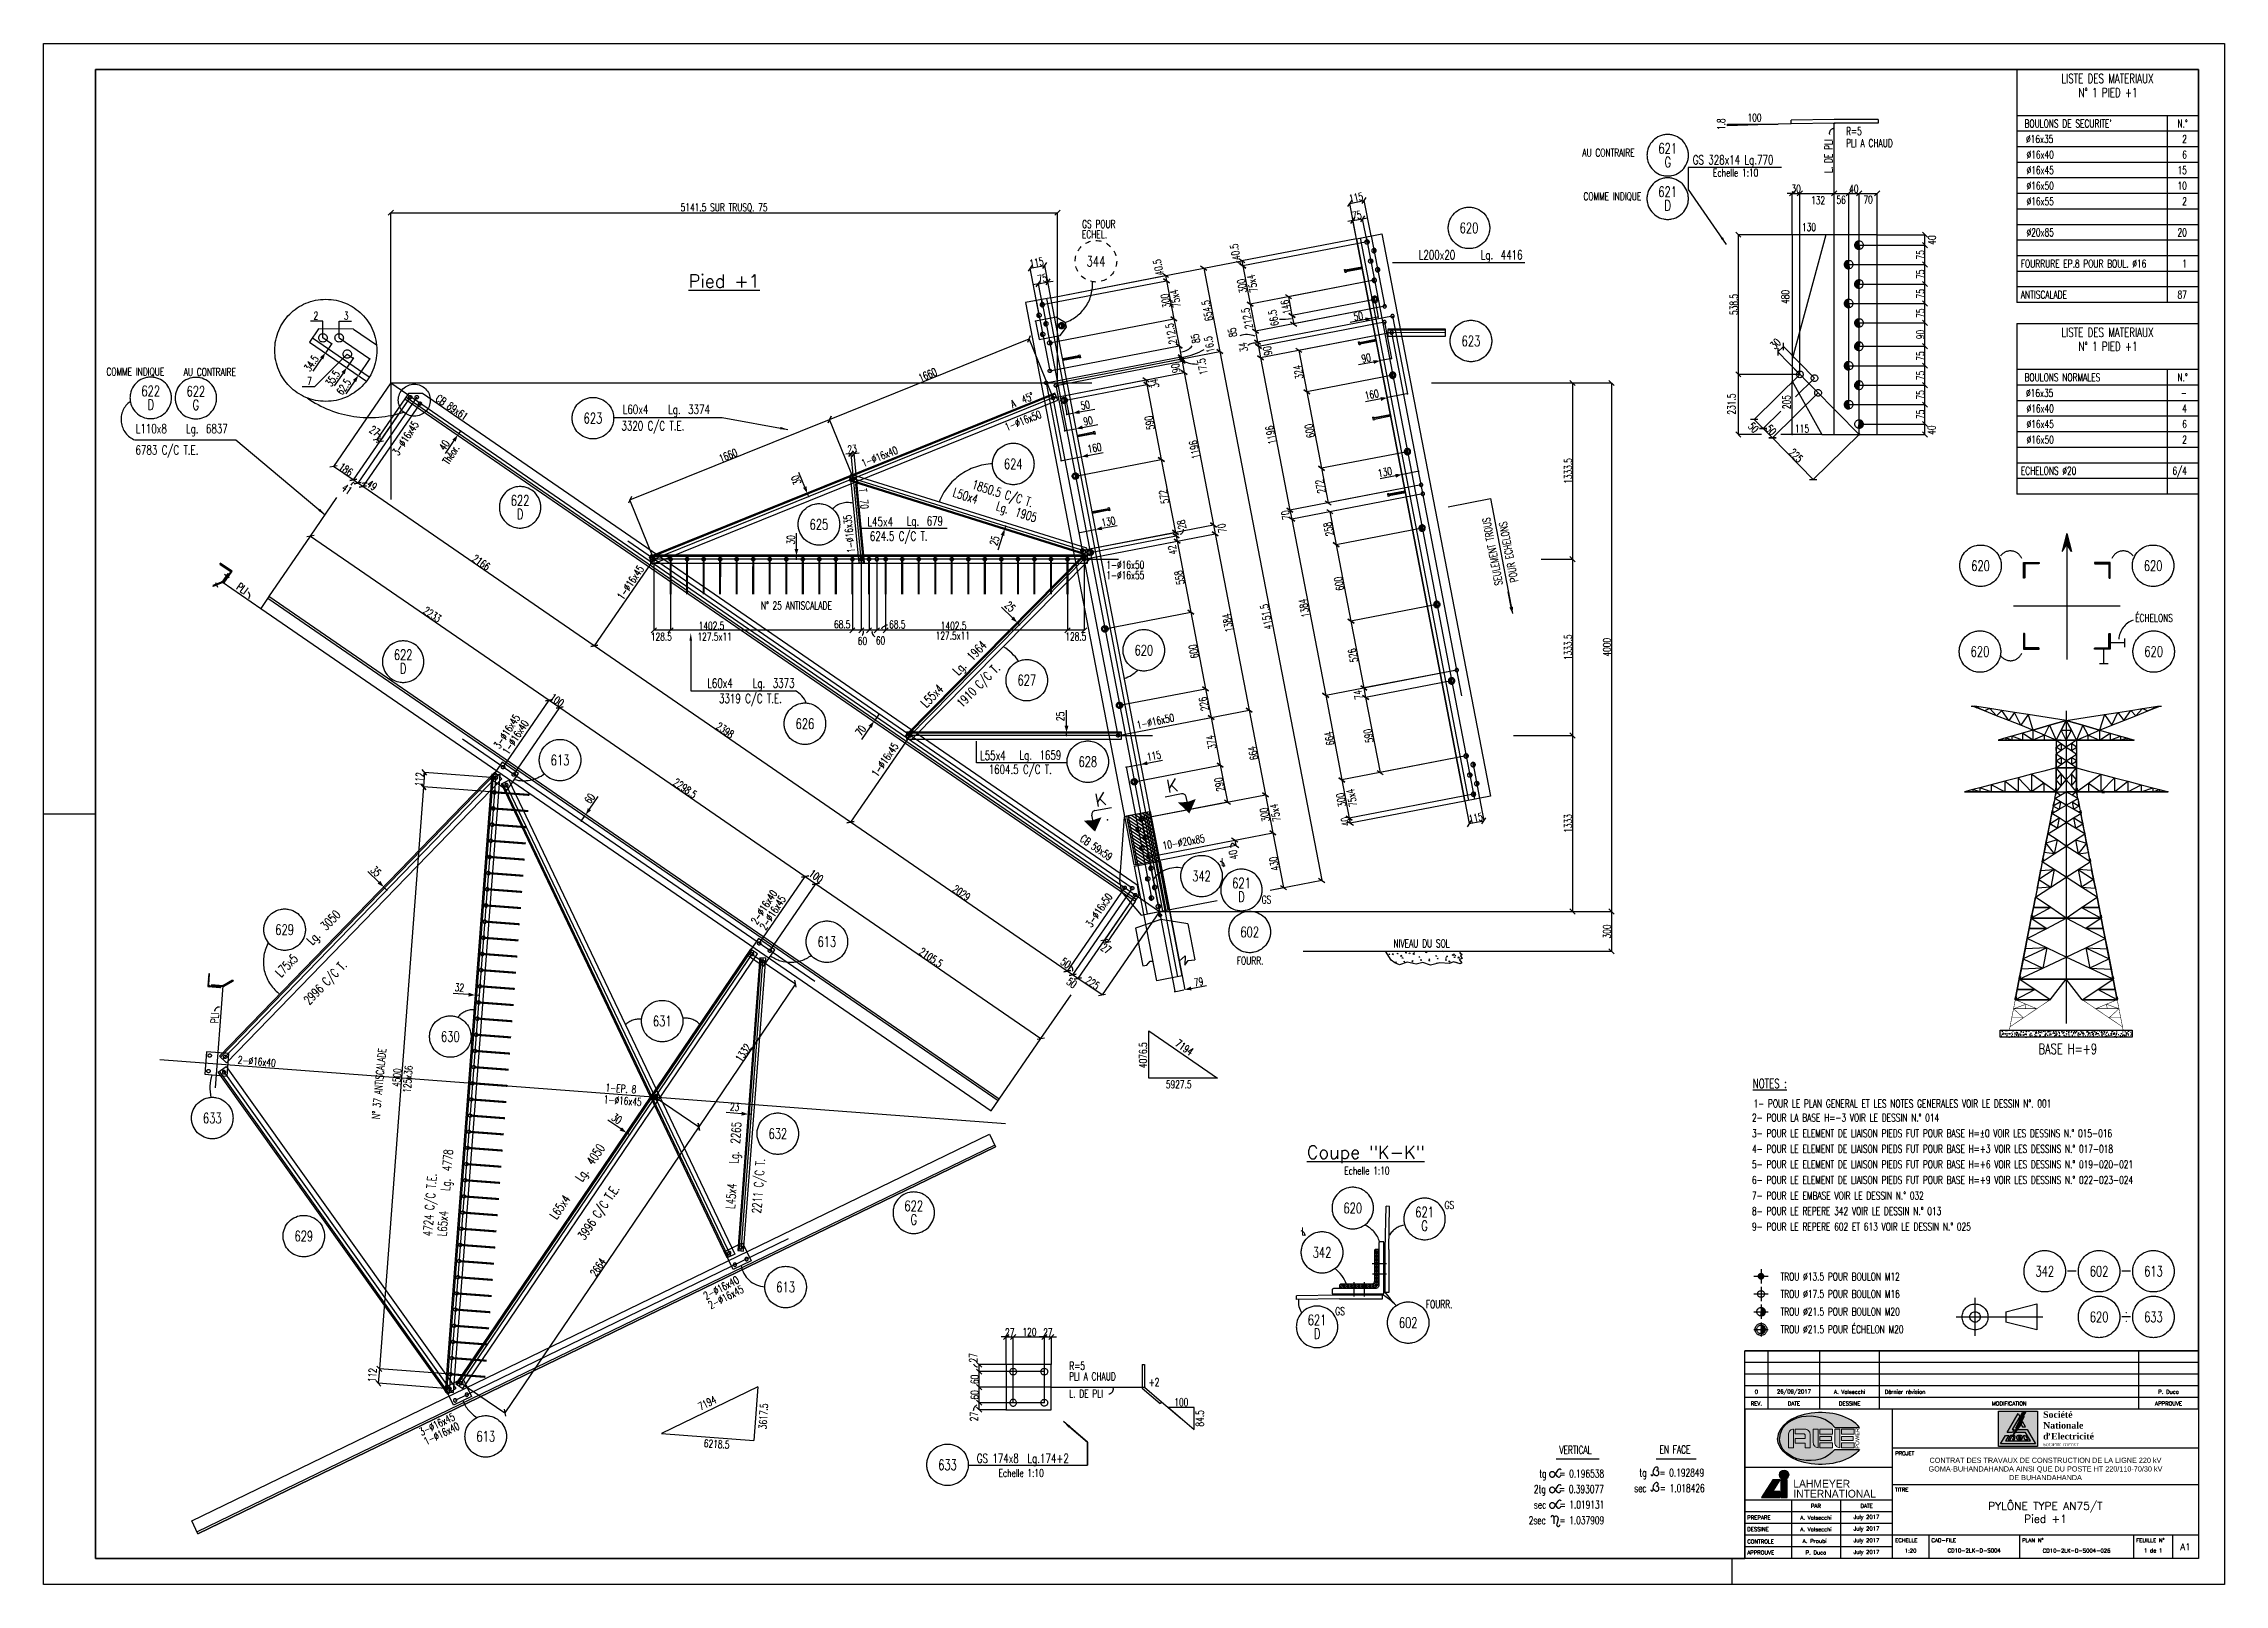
# Paper-space layout 'Layout1' of a CAD drawing. Extents: x 254 to 1095, y 83 to 677.
# The model-space entities are those that its viewports show. They can reach past a viewport. Long polylines and large blocks are cut down to what shows.
import ezdxf
from ezdxf.enums import TextEntityAlignment as Align

# ---------------------------------------------------------------- set-up
doc = ezdxf.new("R2010")
doc.units = 0
doc.header["$LTSCALE"] = 200
doc.header["$MEASUREMENT"] = 0
doc.linetypes.add('DASHDOT', pattern=[1, 0.5, -0.25, 0, -0.25])
doc.linetypes.add('DASHED', pattern=[0.75, 0.5, -0.25])
doc.layers.get('0').update_dxf_attribs({"linetype": 'CONTINUOUS'})
for name, color, linetype in [('035B', 7, 'CONTINUOUS'), ('ASSI', 6, 'CONTINUOUS'), ('BOLLINI_1', 7, 'CONTINUOUS'), ('BOLLINI_5', 7, 'CONTINUOUS'), ('Echelon', 1, 'CONTINUOUS'), ('FORI', 2, 'CONTINUOUS'), ('LINEA-MEDIA', 7, 'CONTINUOUS'), ('LINEA_ANG', 2, 'CONTINUOUS'), ('LINEE_PIASTRA', 2, 'CONTINUOUS'), ('LINEE_PIASTRE', 2, 'CONTINUOUS'), ('LM', 7, 'CONTINUOUS'), ('LP', 3, 'CONTINUOUS'), ('LS', 7, 'CONTINUOUS'), ('LSP', 3, 'CONTINUOUS'), ('MZ', 6, 'DASHDOT'), ('NOTATION', 2, 'CONTINUOUS'), ('PIASTRE', 5, 'CONTINUOUS'), ('PIEGA', 4, 'CONTINUOUS'), ('PIEGA_C_103_50', 7, 'CONTINUOUS'), ('PIEGA_C_4979_50', 7, 'CONTINUOUS'), ('QT_MAL', 7, 'CONTINUOUS'), ('QT_MPR', 7, 'CONTINUOUS'), ('QT_MSP', 7, 'CONTINUOUS'), ('SELLO', 7, 'CONTINUOUS'), ('SELLO-MODIFI', 7, 'CONTINUOUS'), ('TESTI_A_P', 7, 'CONTINUOUS'), ('TRAT-Y', 7, 'DASHED')]:
    doc.layers.add(name, color=color, linetype=linetype)
doc.styles.add('ARIAL', font='arial.ttf')
doc.styles.add('MONO', font='romans.shx', dxfattribs={"width": 0.7})
doc.styles.add('PIEGATI', font='ROMANS8.shx', dxfattribs={"width": 0.7})
doc.styles.add('QUOTE', font='ROMANS8.SHX', dxfattribs={"width": 0.7})
doc.styles.add('RD', font='ROMAND8.SHX', dxfattribs={"width": 0.7})
doc.styles.add('ROMANS', font='romans.shx', dxfattribs={"height": 2.5})
doc.styles.add('RQL', font='ROMANS8.SHX', dxfattribs={"width": 0.7})
doc.styles.add('RS', font='ROMANS8.shx', dxfattribs={"width": 0.7})
doc.styles.get("Standard").update_dxf_attribs({"font": 'ROMANS8.SHX', "width": 0.7})
doc.styles.add('SWIS', font='swissl.ttf')
doc.styles.add('TIMES', font='times.ttf')
doc.styles.add('TIMESNEGRITA', font='')
doc.styles.get('TIMESNEGRITA').set_extended_font_data('Times New Roman', bold=True)
doc.dimstyles.new('FRECCE1', dxfattribs={"dimtxt": 60, "dimasz": 6.66, "dimexe": 0, "dimexo": 0, "dimgap": 1, "dimtad": 1, "dimzin": 0, "dimdsep": 46, "dimtxsty": 'RS', "dimblk1": 'QUOTP', "dimblk2": 'QUOTF', "dimsah": 1, "dimcen": 0, "dimclrd": 2, "dimclre": 2, "dimclrt": 7, "dimadec": 0, "dimazin": 0, "dimtfac": 1, "dimtix": 1, "dimtmove": 2, "dimatfit": 3, "dimldrblk": 'QUOTP', "dimfxl": 1, "dimtolj": 1, "dimtzin": 0, "dimarcsym": 0})
doc.dimstyles.new('TRATTO', dxfattribs={"dimscale": 0, "dimtxt": 60, "dimasz": 40, "dimexe": 0, "dimexo": 0, "dimgap": 5, "dimtad": 1, "dimrnd": 0.5, "dimdsep": 46, "dimtxsty": 'RS', "dimblk1": 'OBLIQUE', "dimblk2": 'OBLIQUE', "dimsah": 1, "dimcen": 0.09, "dimclrd": 2, "dimclre": 2, "dimclrt": 7, "dimadec": 0, "dimazin": 0, "dimtfac": 1, "dimtix": 1, "dimtmove": 2, "dimatfit": 3, "dimfxl": 1, "dimtolj": 1, "dimtzin": 0, "dimarcsym": 0})
pattern_1 = [(45, (-580700.621, -4325.823), (-7.07106781, 7.07106781), [])]

psp = doc.layouts.get("Layout1")

# ---------------------------------------------------------------- texts
at = {"layer": 'SELLO', "color": 2, "style": 'ROMANS'}
for s, height, p in [('REV.', 1.5, (914.86, 152.28)), ('DATE', 1.5, (929.36, 152.28)), ('DESSINE', 1.5, (950.86, 152.28)), ('MODIFICATION', 1.5, (1012.36, 152.28)), ('APPROUVE', 1.5, (1073.86, 152.28)), ('PAR', 1.5, (937.86, 112.78)), ('DATE', 1.5, (957.36, 112.78)), ('A. Valsecchi', 1.5, (937.86, 108.28)), ('A. Valsecchi', 1.5, (937.86, 103.78)), ('July 2017', 1.5, (957.36, 108.28)), ('July 2017', 1.5, (957.36, 103.78)), ('A. Proubi ', 1.5, (937.86, 99.28)), ('P. Duca', 1.5, (937.86, 94.78)), ('July 2017', 1.5, (957.36, 99.28)), ('July 2017', 1.5, (957.36, 94.78)), ('A1', 2.5, (1080.36, 97.03))]:
    psp.add_text(s, height=height, dxfattribs=at).set_placement(p, align=Align.MIDDLE)
for s, p in [('PROJET', (968.36, 133.03)), ('TITRE', (968.36, 119.03)), ('PREPARE', (911.36, 108.28)), ('DESSINE', (911.36, 103.78)), ('APPROUVE', (911.36, 94.78)), ('CONTROLE', (911.36, 99.03)), ('ECHELLE', (968.36, 99.53)), ('CAD-FILE', (982.36, 99.53)), ('PLAN N%%D', (1017.36, 99.53)), ('FEUILLE N%%D', (1061.36, 99.53))]:
    psp.add_text(s, height=1.5, dxfattribs=at).set_placement(p, align=Align.MIDDLE_LEFT)
for s, p in [('1:20', (974.36, 94.78)), ('CD10-2LK-D-S004', (998.86, 94.85)), ('1 de 1', (1067.86, 94.85))]:
    psp.add_text(s, height=1.5, dxfattribs=at).set_placement(p, align=Align.CENTER)
at = {"layer": 'SELLO', "color": 3, "style": 'ROMANS'}
psp.add_text('CD10-2LK-D-S004-026', height=1.5, dxfattribs=at).set_placement((1038.36, 94.78), align=Align.CENTER)
at = {"layer": 'SELLO', "attachment_point": 5}
for s, insert, char_height, style in [('{\\C2;CONTRAT DES TRAVAUX DE CONSTRUCTION DE LA LIGNE 220 kV GOMA-BUHANDAHANDA AINSI QUE DU POSTE HT 220/110-70/30 kV\\PDE BUHANDAHANDA}', (1026.36, 127.03), 2, 'ARIAL'), ('{\\C4;PYLÔNE TYPE AN75/T\\P\\C3;Pied +1}', (1026.36, 110.28), 3, 'ROMANS')]:
    psp.add_mtext_dynamic_manual_height_columns(s, width=118, gutter_width=12.5, heights=[0], dxfattribs=dict(at, insert=insert, char_height=char_height, style=style))
at = {"layer": 'SELLO-MODIFI', "color": 2, "style": 'ROMANS'}
for s, p in [('0', (914.86, 156.78)), ('26/09/2017', (929.36, 156.78)), ('A. Valsecchi', (950.86, 156.78)), ('P. Duca', (1073.86, 156.78))]:
    psp.add_text(s, height=1.5, dxfattribs=at).set_placement(p, align=Align.MIDDLE)
psp.add_text('Dérnier révision', height=1.5, dxfattribs=at).set_placement((964.36, 156.78), align=Align.MIDDLE_LEFT)

msp = doc.modelspace()

# ---------------------------------------------------------------- texts
at = {"color": 7, "style": 'RS', "width": 0.7}
msp.add_text('L. DE PLI', height=60, rotation=90, dxfattribs=at).set_placement((624133.013, 6926.776))
for s, p in [('ÉCHELONS', (626467.964, 3466.132)), ('L. DE PLI', (618247.027, -2515.677))]:
    msp.add_text(s, height=60, dxfattribs=at).set_placement(p)
at = {"layer": '035B', "style": 'MONO', "width": 0.7}
msp.add_text('L', height=60, dxfattribs=at).set_placement((620039.959, -1262.921, -3346.012))
at = {"layer": 'LINEA-MEDIA', "style": 'RS', "width": 0.7}
for s, p in [('VERTICAL', (622027.456, -2948.506)), ('EN FACE', (622799.033, -2945.675)), ('2tg   = 0.393077', (621830.596, -3251.144)), ('tg   = 0.196538', (621872.068, -3131.142)), ('sec   = 1.018426', (622604.542, -3243.901)), ('tg   = 0.192849', (622644.369, -3123.899)), ('sec   = 1.019131', (621831.037, -3371.145)), ('2sec   = 1.037909', (621790.973, -3491.147))]:
    msp.add_text(s, height=60.0007, dxfattribs=at).set_placement(p)
at = {"layer": 'LM', "style": 'RD', "width": 0.7}
for s, p in [('LISTE DES MATERIAUX', (626254.823, 7655.319)), ('N%%D 1 PIED +1', (626258.739, 7547.316)), ('LISTE DES MATERIAUX', (626254.823, 5697.615)), ('N%%D 1 PIED +1', (626258.739, 5589.613))]:
    msp.add_text(s, height=69.993, dxfattribs=at).set_placement(p, align=Align.MIDDLE)
at = {"layer": 'LM', "style": 'RS', "width": 0.7}
for s, p in [('2- POUR LA BASE H=-3 VOIR LE DESSIN N.° 014', (623513.196, -387.663)), ('3- POUR LE ELEMENT DE LIAISON PIEDS FUT POUR BASE H=%%P0 VOIR LES DESSINS N.° 015-016', (623513.196, -507.663)), ('4- POUR LE ELEMENT DE LIAISON PIEDS FUT POUR BASE H=+3 VOIR LES DESSINS N.° 017-018', (623513.196, -627.663)), ('5- POUR LE ELEMENT DE LIAISON PIEDS FUT POUR BASE H=+6 VOIR LES DESSINS N.° 019-020-021', (623513.196, -747.663)), ('6- POUR LE ELEMENT DE LIAISON PIEDS FUT POUR BASE H=+9 VOIR LES DESSINS N.° 022-023-024', (623513.196, -867.663)), ('7- POUR LE EMBASE VOIR LE DESSIN N.° 032', (623513.196, -987.663)), ('8- POUR LE REPERE 342 VOIR LE DESSIN N.° 013', (623513.196, -1107.663)), ('9- POUR LE REPERE 602 ET 613 VOIR LE DESSIN N.° 025', (623513.196, -1227.663))]:
    msp.add_text(s, height=60, dxfattribs=at).set_placement(p)
at = {"layer": 'LM', "color": 0, "style": 'RS', "width": 0.7}
msp.add_text('1- POUR LE PLAN GENERAL ET LES NOTES GENERALES VOIR LE DESSIN N%%D. 001', height=60, dxfattribs=at).set_placement((623524.808, -278.173))
at = {"layer": 'LM', "linetype": 'ByBlock', "style": 'RS', "width": 0.7}
for s, p in [('TROU %%C13.5 POUR BOULON M12', (623732.953, -1612.198)), ('TROU %%C17.5 POUR BOULON M16', (623732.992, -1745.98)), ('TROU %%C21.5 POUR BOULON M20', (623732.992, -1882.807)), ('TROU %%C21.5 POUR ÉCHELON M20', (623732.966, -2019.633))]:
    msp.add_text(s, height=60, dxfattribs=at).set_placement(p)
at = {"layer": 'LM', "char_height": 59.9916, "style": 'RD'}
for s, insert, attachment_point in [("BOULONS DE SECURITE'", (625614.926, 7308.412), 4), ('N.°', (626873.526, 7308.412), 6), ('BOULONS NORMALES', (625614.926, 5350.708), 4), ('N.°', (626873.526, 5350.708), 6)]:
    msp.add_mtext(s, dxfattribs=dict(at, insert=insert, attachment_point=attachment_point))
at = {"layer": 'LS', "color": 7, "style": 'RS', "width": 0.7}
for s, rotation, p in [('1.8', 90, (623275.181, 7302.703)), ('PLI', 324.3053781, (611868.284, 3723.244)), ('PLI', 86.6475092, (611656.052, 411.986)), ('84.5', 90, (619254.356, -2676.077))]:
    msp.add_text(s, height=60, rotation=rotation, dxfattribs=at).set_placement(p, align=Align.MIDDLE)
for p in [(623532.23, 7354.354), (619111.356, -2550.546)]:
    msp.add_text('100', height=60, dxfattribs=at).set_placement(p, align=Align.MIDDLE)
for s, height, p in [('∅16x35', 59.9916, (625626.687, 7158.392)), ('∅16x40', 59.9916, (625630.898, 7038.466)), ('Echelle 1:10', 60, (623212.368, 6899.244)), ('∅16x45', 59.9916, (625630.898, 6918.466)), ('∅16x50', 59.9916, (625630.898, 6798.483)), ('∅16x55', 59.9916, (625630.898, 6678.517)), ('∅20x85', 59.9916, (625630.898, 6438.55)), ('FOURRURE EP.8 POUR BOUL. %%C16', 59.9916, (625586.245, 6198.533)), ('ANTISCALADE', 59.9916, (625586.245, 5958.55)), ('∅16x35', 59.9916, (625626.687, 5200.689)), ('∅16x40', 59.9916, (625630.898, 5080.763)), ('∅16x45', 59.9916, (625630.898, 4960.763)), ('∅16x50', 59.9916, (625630.898, 4840.78)), ('ECHELONS %%C20', 59.9916, (625586.245, 4600.645)), ('NIVEAU DU SOL', 60, (620747.562, 956.168)), ('5927.5', 60, (618992.319, -130.338)), ('Echelle 1:10', 60, (620367.815, -795.413, -3346.012)), ('Echelle 1:10', 60, (617701.083, -3126.785))]:
    msp.add_text(s, height=height, dxfattribs=at).set_placement(p)
for s, height, p in [('2', 59.992, (626867.237, 7158.449)), ('6', 59.992, (626867.237, 7038.466)), ('15', 59.9916, (626867.237, 6918.466)), ('10', 59.9916, (626867.237, 6798.483)), ('2', 59.992, (626867.237, 6678.517)), ('20', 59.9916, (626867.237, 6438.55)), ('1', 59.992, (626867.237, 6198.567)), ('87', 59.9916, (626867.237, 5958.584)), ('-', 59.992, (626867.237, 5200.746)), ('4', 59.992, (626867.237, 5080.763)), ('2', 59.992, (626867.237, 4840.78)), ('6', 59.992, (626867.237, 4960.763)), ('6/4', 59.9916, (626867.237, 4600.679))]:
    msp.add_text(s, height=height, dxfattribs=at).set_placement(p, align=Align.RIGHT)
at = {"layer": 'LS', "color": 2, "style": 'RS', "width": 0.7}
for s, p in [('130', (623952.704, 6509.462)), ('115', (623899.205, 4956.056))]:
    msp.add_text(s, height=60, dxfattribs=at).set_placement(p, align=Align.MIDDLE)
at = {"layer": 'LS', "color": 3, "style": 'RD'}
for s, p in [('%%UPied +1', (615585.338, 6095.477)), ('%%UCoupe "K-K"', (620533.41, -640.416, -6692.025))]:
    msp.add_text(s, height=100, dxfattribs=at).set_placement(p, align=Align.MIDDLE)
at = {"layer": 'LS', "color": 2, "style": 'RS', "width": 0.7}
for s, p in [('480', (623769.96, 5971.099)), ('205', (623779.52, 5160.028))]:
    msp.add_text(s, height=60, rotation=90, dxfattribs=at).set_placement(p, align=Align.MIDDLE)
at = {"layer": 'LS', "color": 3, "style": 'RD'}
for p in [(619041.145, 2203.68), (618488.786, 2097.158)]:
    msp.add_text('K', height=100, rotation=10.9154326, dxfattribs=at).set_placement(p, align=Align.MIDDLE)
at = {"layer": 'LS', "color": 7, "style": 'RS', "width": 0.7}
for s, rotation, p in [('4076.5', 90, (618845.991, 25.502)), ('7194', 325.3748305, (619059.513, 200.691)), ('7194', 26.151243, (615403.589, -2616.185)), ('3617.5', 86.5894563, (615911.997, -2760.454)), ('6218.5', 356.5894563, (615427.582, -2897.323))]:
    msp.add_text(s, height=60, rotation=rotation, dxfattribs=at).set_placement(p)
at = {"layer": 'LS', "char_height": 60, "attachment_point": 5, "style": 'RS'}
for s, insert, width in [('\\A1;2', (612436.528, 5827.287), 106.9967), ('\\A1;3', (612670.147, 5827.287), 68.49649)]:
    msp.add_mtext(s, dxfattribs=dict(at, insert=insert, width=width))
at = {"layer": 'LS', "insert": (612386.201, 5323.527), "char_height": 60, "attachment_point": 5, "style": 'RS'}
msp.add_mtext('\\A1;7', dxfattribs=at)
at = {"layer": 'LS', "color": 3, "insert": (625948.383, 173.442), "char_height": 80, "attachment_point": 5, "style": 'RD'}
msp.add_mtext('BASE H=+9', dxfattribs=at)
at = {"layer": 'NOTATION', "color": 0, "style": 'RS', "width": 0.7}
msp.add_text('%%uNOTES :', height=70, dxfattribs=at).set_placement((623518.652, -128.371))
at = {"layer": 'QT_MPR', "color": 7, "style": 'RS', "width": 0.7}
for s, rotation, p in [('SEULEMENT TROUS', 100.9154326, (621591.21, 3753.7)), ('POUR ECHELONS', 100.9154326, (621710.161, 3776.64)), ('N° 37 ANTISCALADE', 84.7446809, (612928.086, -370.316))]:
    msp.add_text(s, height=60, rotation=rotation, dxfattribs=at).set_placement(p)
msp.add_text('N° 25 ANTISCALADE', height=60, dxfattribs=at).set_placement((615868.695, 3561.674))
at = {"layer": 'TESTI_A_P', "style": 'RS', "width": 0.7}
for s, p in [('AU CONTRAIRE', (622204.197, 7053.644)), ('COMME INDIQUE', (622212.929, 6717.244)), ('GS POUR', (618346.388, 6502.734)), (' ECHEL.', (618315.657, 6424.824)), ('COMME INDIQUE', (610820.832, 5365.349)), ('AU CONTRAIRE', (611417.176, 5363.228)), ('L', (619419.541, 1584.686)), ('GS', (619731.279, 1293.62)), ('FOURR.', (619539.352, 823.402)), ('GS', (621142.209, -1061.078, -3346.012)), ('GS', (620298.849, -1879.055, -3346.012)), ('FOURR.', (620997.47, -1825.185, -3346.012))]:
    msp.add_text(s, height=60, dxfattribs=at).set_placement(p)
at = {"layer": 'TESTI_A_P', "style": 'RS', "width": 0.65}
msp.add_text('Théor.', height=60, rotation=57.0392325, dxfattribs=at).set_placement((613460.132, 4674.19))

# ---------------------------------------------------------------- blocks, each defined once
blk = doc.blocks.new('LOGO SNEL')
at = {"layer": 'SELLO'}
h = blk.add_hatch(color=170, dxfattribs=at)
h.paths.add_polyline_path([(-3.08, 6.8), (-18.08, 6.8), (-18.08, -6.8), (-3.08, -6.8)])
h.paths.add_polyline_path([(-7.65, 0.74), (-8.92, 0.74), (-9.49, 1.73), (-8.86, 2.83)], flags=16)
h.paths.add_polyline_path([(-8.27, 4.7), (-10.07, 1.41), (-9.68, 1.41), (-10.97, -0.35), (-7.02, -0.35), (-3.86, -5.82), (-17.3, -5.82), (-15.41, -2.54), (-14.14, -2.54), (-15.41, -4.72), (-5.76, -4.72), (-7.65, -1.44), (-11.77, -1.44), (-12.42, -2.33), (-11.14, 0.17), (-11.49, 0.35), (-10.07, 3.14), (-10.42, 3.31), (-8.86, 6.38), (-7.61, 6.48), (-8.59, 4.7)], flags=16)
h.paths.add_polyline_path([(-9.95, 4.72), (-12.88, -0.35), (-12.1, -0.35), (-12.73, -1.44), (-14.78, -1.44), (-10.58, 5.82)], flags=16)
h.paths.add_polyline_path([(-7.7, -2.54), (-6.81, -4.26), (-7.9, -4.26), (-8.53, -2.54)], flags=16)
h.paths.add_polyline_path([(-9.03, -2.9), (-8.93, -3.09), (-8.86, -3.32), (-8.85, -3.52), (-10.41, -3.52), (-10.38, -3.67), (-10.3, -3.76), (-10.29, -3.77), (-10.2, -3.81), (-10.08, -3.83), (-9.99, -3.84), (-9.86, -3.83), (-9.77, -3.8), (-9.67, -3.74), (-9.65, -3.71), (-8.86, -3.71), (-8.93, -3.87), (-9.08, -4.03), (-9.28, -4.14), (-9.49, -4.2), (-9.66, -4.23), (-9.86, -4.25), (-10.11, -4.26), (-10.37, -4.23), (-10.59, -4.18), (-10.79, -4.09), (-10.93, -3.99), (-11.07, -3.83), (-11.15, -3.62), (-11.17, -3.41), (-11.16, -3.21), (-11.09, -3), (-10.99, -2.87), (-10.89, -2.77), (-10.75, -2.68), (-10.55, -2.6), (-10.31, -2.55), (-10.07, -2.54), (-9.82, -2.54), (-9.57, -2.58), (-9.36, -2.66), (-9.18, -2.76)], flags=16)
h.paths.add_polyline_path([(-9.62, -3.12), (-9.59, -3.23), (-10.45, -3.23), (-10.38, -3.1), (-10.27, -3), (-10.12, -2.96), (-9.95, -2.95), (-9.73, -2.99)], flags=0)
h.paths.add_polyline_path([(-12.73, -2.84), (-12.72, -2.84, -0.53324), (-12.35, -3.38), (-12.71, -4.26), (-11.93, -4.26), (-11.72, -3.03, 0.387199), (-12, -2.58, 0.188481), (-12.93, -2.68), (-12.87, -2.54), (-13.47, -2.54), (-14.36, -4.26), (-13.57, -4.26), (-13.09, -3.08, -0.304428)], flags=16)
h = blk.add_hatch(color=50, dxfattribs=at)
h.paths.add_polyline_path([(-14.78, -1.44), (-12.73, -1.44), (-12.1, -0.35), (-12.88, -0.35), (-9.95, 4.72), (-10.58, 5.82)])
h.paths.add_polyline_path([(-8.86, 2.83), (-9.49, 1.73), (-8.92, 0.74), (-7.65, 0.74)])
h.paths.add_polyline_path([(-10.97, -0.35), (-11.77, -1.44), (-7.65, -1.44), (-5.76, -4.72), (-15.41, -4.72), (-14.14, -2.54), (-15.41, -2.54), (-17.3, -5.82), (-3.86, -5.82), (-7.02, -0.35)])
h.paths.add_polyline_path([(-7.7, -2.54), (-8.53, -2.54), (-7.9, -4.26), (-6.81, -4.26)], flags=17)
h.paths.add_polyline_path([(-8.95, -3.05), (-9.01, -2.95), (-9.07, -2.87), (-9.15, -2.79), (-9.23, -2.73), (-9.31, -2.68), (-9.41, -2.64), (-9.52, -2.6), (-9.63, -2.57), (-9.76, -2.55), (-9.89, -2.54), (-10.03, -2.54), (-10.11, -2.54), (-10.24, -2.55), (-10.37, -2.56), (-10.49, -2.59), (-10.6, -2.62), (-10.7, -2.66), (-10.79, -2.71), (-10.87, -2.76), (-10.9, -2.79), (-10.99, -2.87), (-11.05, -2.95), (-11.11, -3.05), (-11.14, -3.16), (-11.17, -3.27), (-11.17, -3.4), (-11.17, -3.44), (-11.16, -3.56), (-11.13, -3.67), (-11.09, -3.78), (-11.03, -3.87), (-10.96, -3.96), (-10.87, -4.03), (-10.83, -4.06), (-10.74, -4.11), (-10.64, -4.16), (-10.54, -4.19), (-10.42, -4.22), (-10.3, -4.24), (-10.17, -4.25), (-10.03, -4.26), (-9.92, -4.25), (-9.78, -4.25), (-9.66, -4.23), (-9.54, -4.21), (-9.43, -4.19), (-9.33, -4.15), (-9.24, -4.12), (-9.14, -4.06), (-9.04, -3.99), (-8.97, -3.91), (-8.91, -3.81), (-8.86, -3.71), (-9.62, -3.71), (-9.8, -3.82), (-10.04, -3.84), (-10.27, -3.79), (-10.38, -3.67), (-10.41, -3.52), (-8.85, -3.52), (-8.86, -3.38), (-8.88, -3.26), (-8.91, -3.15)], flags=17)
h.paths.add_polyline_path([(-9.59, -3.23), (-10.45, -3.23), (-10.38, -3.1), (-10.27, -3), (-10.12, -2.96), (-9.95, -2.95), (-9.73, -2.99), (-9.62, -3.12)], flags=16)
h.paths.add_polyline_path([(-12.35, -3.38), (-12.71, -4.26), (-11.93, -4.26), (-11.72, -3.03, 0.387199), (-12, -2.58, 0.188481), (-12.93, -2.68), (-12.87, -2.54), (-13.47, -2.54), (-14.36, -4.26), (-13.57, -4.26), (-13.09, -3.08, -0.304428), (-12.73, -2.84), (-12.72, -2.84, -0.53324)], flags=17)
blk.add_hatch(color=10, dxfattribs=at).paths.add_polyline_path([(-11.14, 0.17), (-11.49, 0.35), (-10.07, 3.14), (-10.42, 3.31), (-8.86, 6.38), (-7.61, 6.48), (-8.59, 4.7), (-8.27, 4.7), (-10.07, 1.41), (-9.68, 1.41), (-12.42, -2.33)])
at = {"layer": 'SELLO', "color": 170}
blk.add_lwpolyline([(-18.08, 6.8), (-3.08, 6.8), (-3.08, -6.8), (-18.08, -6.8)], close=True, dxfattribs=at)
at = {"layer": 'SELLO', "color": 50}
for points in [[(-14.78, -1.44), (-10.58, 5.82), (-9.95, 4.72), (-12.88, -0.35), (-12.1, -0.35), (-12.73, -1.44)], [(-8.92, 0.74), (-7.65, 0.74), (-8.86, 2.83), (-9.49, 1.73)], [(-10.9, -2.79), (-10.99, -2.87), (-11.05, -2.95), (-11.11, -3.05), (-11.14, -3.16), (-11.17, -3.27), (-11.17, -3.4), (-11.17, -3.44), (-11.16, -3.56), (-11.13, -3.67), (-11.09, -3.78), (-11.03, -3.87), (-10.96, -3.96), (-10.87, -4.03), (-10.83, -4.06), (-10.74, -4.11), (-10.64, -4.16), (-10.54, -4.19), (-10.42, -4.22), (-10.3, -4.24), (-10.17, -4.25), (-10.03, -4.26), (-9.92, -4.25), (-9.78, -4.25), (-9.66, -4.23), (-9.54, -4.21), (-9.43, -4.19), (-9.33, -4.15), (-9.24, -4.12), (-9.14, -4.06), (-9.04, -3.99), (-8.97, -3.91), (-8.91, -3.81), (-8.86, -3.71), (-9.65, -3.71), (-9.67, -3.74), (-9.77, -3.8), (-9.86, -3.83), (-9.99, -3.84), (-10.08, -3.83), (-10.2, -3.81), (-10.29, -3.77), (-10.3, -3.76), (-10.38, -3.67), (-10.41, -3.52), (-8.85, -3.52), (-8.86, -3.38), (-8.88, -3.26), (-8.91, -3.15), (-8.95, -3.05), (-9.01, -2.95), (-9.07, -2.87), (-9.15, -2.79), (-9.23, -2.73), (-9.31, -2.68), (-9.41, -2.64), (-9.52, -2.6), (-9.63, -2.57), (-9.76, -2.55), (-9.89, -2.54), (-10.03, -2.54), (-10.11, -2.54), (-10.24, -2.55), (-10.37, -2.56), (-10.49, -2.59), (-10.6, -2.62), (-10.7, -2.66), (-10.79, -2.71), (-10.87, -2.76)], [(-9.99, -2.95), (-10.12, -2.96), (-10.23, -2.99), (-10.29, -3.02), (-10.38, -3.1), (-10.43, -3.2), (-10.44, -3.23), (-9.59, -3.23), (-9.62, -3.12), (-9.7, -3.03), (-9.71, -3.02), (-9.8, -2.97), (-9.92, -2.95)], [(-6.81, -4.26), (-7.9, -4.26), (-8.53, -2.54), (-7.7, -2.54)]]:
    blk.add_lwpolyline(points, close=True, dxfattribs=at)
at = {"layer": 'SELLO', "color": 10}
blk.add_lwpolyline([(-11.14, 0.17), (-11.49, 0.35), (-10.07, 3.14), (-10.42, 3.31), (-8.86, 6.38), (-7.61, 6.48), (-8.59, 4.7), (-8.27, 4.7), (-10.07, 1.41), (-9.68, 1.41), (-12.42, -2.33)], close=True, dxfattribs=at)
at = {"layer": 'SELLO', "color": 50}
blk.add_lwpolyline([(-10.97, -0.35), (-7.02, -0.35), (-3.86, -5.82), (-17.3, -5.82), (-15.41, -2.54), (-14.14, -2.54), (-15.41, -4.72), (-5.76, -4.72), (-7.65, -1.44), (-11.77, -1.44)], dxfattribs=at)
blk.add_lwpolyline([(-12.73, -2.84), (-12.72, -2.84, -0.53324), (-12.35, -3.38), (-12.71, -4.26), (-11.93, -4.26), (-11.72, -3.03, 0.387199), (-12, -2.58, 0.188481), (-12.93, -2.68), (-12.87, -2.54), (-13.47, -2.54), (-14.36, -4.26), (-13.57, -4.26), (-13.09, -3.08, -0.304428)], format="xyb", close=True, dxfattribs=at)
at = {"layer": 'SELLO'}
for s, height, style, p in [('SOCIETE  D ETAT', 1.0938, 'TIMES', (-0.9, -6.16)), (',', 2.5, 'TIMESNEGRITA', (1, -1.03)), (',', 1.09, 'TIMES', (7.74, -5.24))]:
    blk.add_text(s, height=height, dxfattribs=dict(at, style=style)).set_placement(p, align=Align.MIDDLE_LEFT)
at = {"layer": 'SELLO', "insert": (-0.9, 1.28), "char_height": 2.5, "width": 21.0938, "attachment_point": 4, "style": 'TIMESNEGRITA'}
blk.add_mtext('Société\\PNationale\\Pd Electricité', dxfattribs=at)
blk = doc.blocks.new('LOGO LAHMEYER')
at = {"layer": 'SELLO', "true_color": 0x231f20}
h = blk.add_hatch(color=250, dxfattribs=at)
h.dxf.hatch_style = 1
h.paths.add_polyline_path([(-14.55, -5.31), (-12.12, -5.31), (-12.12, 1.57), (-14.55, 1.57)])
h.paths.add_polyline_path([(-14.98, -5.31), (-14.98, -2.89), (-17.59, -2.89), (-14.81, 1.57), (-17.67, 1.57), (-21.98, -5.31)])
at = {"layer": 'SELLO', "true_color": 0xee1c25}
h = blk.add_hatch(color=240, dxfattribs=at)
h.dxf.hatch_style = 1
edge = h.paths.add_edge_path()
edge.add_arc((-13.33, 3.51), 1.8, 0, 360)
at = {"layer": 'SELLO', "color": 250, "true_color": 0x231f20}
for points in [[(-14.98, -5.31), (-14.98, -2.89), (-17.59, -2.89), (-14.81, 1.57), (-17.67, 1.57), (-21.98, -5.31)], [(-14.55, -5.31), (-12.12, -5.31), (-12.12, 1.57), (-14.55, 1.57)]]:
    blk.add_lwpolyline(points, close=True, dxfattribs=at)
at = {"layer": 'SELLO', "color": 240, "true_color": 0xee1c25}
blk.add_circle((-13.33, 3.51), 1.8, dxfattribs=at)
at = {"layer": 'SELLO', "color": 250, "true_color": 0x231f20, "style": 'ARIAL', "width": 0.95}
blk.add_text('LAHMEYER', height=3, dxfattribs=at).set_placement((-9.74, 1.57), align=Align.TOP_LEFT)
blk.add_text('INTERNATIONAL', height=3, dxfattribs=at).set_placement((-9.74, -6.2), align=Align.BOTTOM_LEFT)
blk = doc.blocks.new('LOGO AEE')
at = {"layer": 'SELLO', "true_color": 0x2e4894}
h = blk.add_hatch(color=167, dxfattribs=at)
h.dxf.hatch_style = 1
edge = h.paths.add_edge_path()
edge.add_ellipse((0.8, 0), major_axis=(-16.61, 0), ratio=0.602151, start_angle=205.37693, end_angle=360)
edge.add_ellipse((0.8, 0), major_axis=(-16.61, 0), ratio=0.602151, start_angle=0, end_angle=154.62307)
edge.add_line((15.81, -4.29), (6.23, -4.29))
edge.add_ellipse((-3.66, 0), major_axis=(-11.43, 0), ratio=0.75, start_angle=0, end_angle=150, ccw=False)
edge.add_ellipse((-3.66, 0), major_axis=(-11.43, 0), ratio=0.75, start_angle=210, end_angle=360, ccw=False)
edge.add_line((6.23, 4.29), (15.81, 4.29))
at = {"layer": 'SELLO', "lineweight": 0, "true_color": 0x615b56}
h = blk.add_hatch(color=251, dxfattribs=at)
h.dxf.hatch_style = 1
h.paths.add_polyline_path([(13.74, 3.57), (8.83, 3.57), (8.83, 1.68), (13.74, 1.68)])
h.paths.add_polyline_path([(8.18, 3.57), (6.3, 3.57), (6.3, -1.63), (6.32, -1.93), (6.41, -2.33), (6.59, -2.68), (6.85, -3.01), (7.04, -3.19), (7.39, -3.4), (7.77, -3.53), (8.18, -3.57)])
h.paths.add_polyline_path([(13.33, 0.77), (8.83, 0.77), (8.83, -0.76), (13.33, -0.76)])
h.paths.add_polyline_path([(13.74, -1.73), (8.83, -1.73), (8.83, -3.57), (13.74, -3.57)])
h.paths.add_polyline_path([(5.41, 3.57), (0.49, 3.57), (0.49, 1.68), (5.41, 1.68)])
h.paths.add_polyline_path([(-0.15, 3.57), (-2.03, 3.57), (-2.03, -1.63), (-2.01, -1.93), (-1.91, -2.33), (-1.74, -2.68), (-1.48, -3.01), (-1.29, -3.19), (-0.94, -3.4), (-0.56, -3.53), (-0.15, -3.57)])
h.paths.add_polyline_path([(5, 0.77), (0.49, 0.77), (0.49, -0.76), (5, -0.76)])
h.paths.add_polyline_path([(5.41, -1.73), (0.49, -1.73), (0.49, -3.57), (5.41, -3.57)])
h.paths.add_polyline_path([(-9.67, 3.57), (-9.93, 3.56), (-10.33, 3.47), (-10.69, 3.29), (-11.01, 3.04), (-11.17, 2.88), (-11.38, 2.54), (-11.51, 2.15), (-11.55, 1.73), (-11.55, -3.57), (-9.67, -3.57)])
h.paths.add_polyline_path([(-5.34, 3.57), (-9.04, 3.57), (-9.04, 1.73), (-5.77, 1.73), (-5.59, 1.73), (-5.26, 1.56), (-5.2, 1.45), (-5.13, 1.02), (-5.13, -0.02), (-9.04, -0.02), (-9.04, -1.84), (-5.13, -1.84), (-5.13, -3.57), (-3.3, -3.57), (-3.3, 1.73), (-3.31, 1.99), (-3.41, 2.38), (-3.61, 2.73), (-3.89, 3.04), (-4.15, 3.25), (-4.51, 3.43), (-4.91, 3.54)])
at = {"layer": 'SELLO', "color": 251, "lineweight": 0, "true_color": 0x615b56}
for points in [[(-9.67, 3.57), (-9.93, 3.56), (-10.33, 3.47), (-10.69, 3.29), (-11.01, 3.04), (-11.17, 2.88), (-11.38, 2.54), (-11.51, 2.15), (-11.55, 1.73), (-11.55, -3.57), (-9.67, -3.57)], [(-5.34, 3.57), (-9.04, 3.57), (-9.04, 1.73), (-5.77, 1.73), (-5.59, 1.73), (-5.26, 1.56), (-5.2, 1.45), (-5.13, 1.02), (-5.13, -0.02), (-9.04, -0.02), (-9.04, -1.84), (-5.13, -1.84), (-5.13, -3.57), (-3.3, -3.57), (-3.3, 1.73), (-3.31, 1.99), (-3.41, 2.38), (-3.61, 2.73), (-3.89, 3.04), (-4.15, 3.25), (-4.51, 3.43), (-4.91, 3.54)], [(-0.15, 3.57), (-2.03, 3.57), (-2.03, -1.63), (-2.01, -1.93), (-1.91, -2.33), (-1.74, -2.68), (-1.48, -3.01), (-1.29, -3.19), (-0.94, -3.4), (-0.56, -3.53), (-0.15, -3.57)], [(5.41, 3.57), (0.49, 3.57), (0.49, 1.68), (5.41, 1.68)], [(5, 0.77), (0.49, 0.77), (0.49, -0.76), (5, -0.76)], [(8.18, 3.57), (6.3, 3.57), (6.3, -1.63), (6.32, -1.93), (6.41, -2.33), (6.59, -2.68), (6.85, -3.01), (7.04, -3.19), (7.39, -3.4), (7.77, -3.53), (8.18, -3.57)], [(13.74, 3.57), (8.83, 3.57), (8.83, 1.68), (13.74, 1.68)], [(13.33, 0.77), (8.83, 0.77), (8.83, -0.76), (13.33, -0.76)], [(5.41, -1.73), (0.49, -1.73), (0.49, -3.57), (5.41, -3.57)], [(13.74, -1.73), (8.83, -1.73), (8.83, -3.57), (13.74, -3.57)]]:
    blk.add_lwpolyline(points, close=True, dxfattribs=at)
at = {"layer": 'SELLO', "color": 167, "true_color": 0x2e4894}
for points in [[(6.23, 4.29), (15.81, 4.29)], [(6.23, -4.29), (15.81, -4.29)]]:
    blk.add_lwpolyline(points, dxfattribs=at)
for centre, major_axis, ratio, start_param in [((0.8, 0), (-16.61, 0), 0.602151, 3.584504), ((-3.66, 0), (-11.43, 0), 0.75, 3.665191)]:
    blk.add_ellipse(centre, major_axis=major_axis, ratio=ratio, start_param=start_param, end_param=6.283185, dxfattribs=at)
at = {"layer": 'SELLO', "color": 167, "true_color": 0x2e4894, "extrusion": (0, 0, -1)}
for centre, major_axis, ratio, start_param in [((-3.66, 0), (-11.43, 0), 0.75, 3.665191), ((0.8, 0), (-16.61, 0), 0.602151, 3.584504)]:
    blk.add_ellipse(centre, major_axis=major_axis, ratio=ratio, start_param=start_param, end_param=6.283185, dxfattribs=at)
at = {"layer": 'SELLO', "color": 13, "true_color": 0xd3505e, "style": 'SWIS'}
blk.add_text('POWER', height=1.5, rotation=90, dxfattribs=at).set_placement((14.91, 0), align=Align.MIDDLE)
blk = doc.blocks.new('MRKR_98')
blk.add_point((0, 0))
at = {"color": 7, "style": 'QUOTE', "width": 0.5, "flags": 1}
for tag, p in [('AUX2', (3.71, 4.93)), ('NFORI', (3.72, 5.3)), ('TI', (3.73, 6.83)), ('AUX1', (3.73, 4.19)), ('DI_S', (3.73, 6.42)), ('D_S', (3.73, 6.02)), ('E_S', (3.73, 5.68)), ('FAM', (3.73, 4.55)), ('COMMESSA', (3.73, 3.85)), ('MD', (3.73, 3.51)), ('MP', (3.73, 3.16)), ('LARGHEZZA', (3.73, 2.82)), ('SPESSORE', (3.73, 2.48)), ('NP', (3.73, 2.14)), ('SV', (3.73, 1.79)), ('PESO', (3.73, 1.45)), ('QUA', (3.73, 1.11)), ('LUN', (3.73, 0.76)), ('PROF', (3.73, 0.42)), ('POS', (3.73, 0.08))]:
    blk.add_attdef(tag, p, '', height=0.2, dxfattribs=at)
at = {"color": 7, "flags": 1}
for tag, p in [('LAV1', (5.26, 6.88)), ('LAV2', (5.26, 6.55)), ('LAV3', (5.26, 6.21)), ('LAV4', (5.26, 5.88)), ('LAV5', (5.26, 5.55)), ('LAV6', (5.26, 5.21)), ('LAV7', (5.26, 4.88)), ('LAV8', (5.26, 4.55)), ('LAV9', (5.26, 4.21)), ('LAV10', (5.26, 3.88))]:
    blk.add_attdef(tag, p, '', height=0.2, dxfattribs=at)
blk = doc.blocks.new('ASSE98')
blk.add_line((0, 0), (1, 0))
at = {"color": 7, "style": 'QUOTE', "width": 0.5, "flags": 1}
for tag, p in [('TI', (1.3831, 6.8273)), ('DI_S', (1.3831, 6.4218)), ('D_S', (1.3831, 6.0209)), ('E_S', (1.3831, 5.6806)), ('NFORI', (1.3645, 5.2979)), ('ALAR', (1.3635, 4.9325)), ('FAM', (1.3775, 4.5465)), ('ALA', (1.3831, 4.1926)), ('DISP2', (1.3831, 3.8497)), ('DISP1', (1.3831, 3.5069)), ('PINZAF', (1.3831, 3.164)), ('PINZAI', (1.3831, 2.8211)), ('TRP', (1.3831, 2.4783)), ('NP', (1.3831, 2.1354)), ('SV', (1.3831, 1.7926)), ('PESO', (1.3831, 1.4497)), ('QUA', (1.3831, 1.1069)), ('LUN', (1.3831, 0.764)), ('PROF', (1.3831, 0.4211)), ('POS', (1.3831, 0.0783))]:
    blk.add_attdef(tag, p, '', height=0.2, dxfattribs=at)
at = {"color": 7, "flags": 1}
for tag, p in [('LAV1', (3.0743, 6.8285)), ('LAV2', (3.0743, 6.4951)), ('LAV3', (3.0743, 6.1618)), ('LAV4', (3.0743, 5.8285)), ('LAV5', (3.0743, 5.4951)), ('LAV6', (3.0743, 5.1618)), ('LAV7', (3.0743, 4.8285)), ('LAV8', (3.0743, 4.4951)), ('LAV9', (3.0743, 4.1618)), ('LAV10', (3.0743, 3.8285))]:
    blk.add_attdef(tag, p, '', height=0.2, dxfattribs=at)
blk = doc.blocks.new('P20')
at = {"color": 0}
for p, q in [((1, 0), (0, 1)), ((1, 0), (0, 1)), ((0, 1), (0, 1)), ((0, 0.9), (0.1, 1)), ((0, 0.9), (0.1, 1)), ((0, 0.8), (0.1, 1)), ((0, 0.8), (0.2, 1)), ((0, 0.8), (0.2, 1)), ((0, 0.7), (0.3, 1)), ((0, 0.7), (0.3, 1)), ((1, -0.1), (0, 0.9)), ((1, -0.1), (0, 0.9)), ((1, -0.1), (0, 0.9)), ((0, 0.6), (0.3, 0.9)), ((0, 0.6), (0.4, 0.9)), ((0, 0.5), (0.4, 0.9)), ((0, 0.5), (0.4, 0.9)), ((0, 0.4), (0.4, 0.9)), ((0, 0.4), (0.5, 0.9)), ((0, 0.4), (0.5, 0.9)), ((1, -0.2), (0, 0.8)), ((1, -0.2), (0, 0.8)), ((0, 0.3), (0.5, 0.8)), ((0, 0.3), (0.6, 0.8)), ((0, 0.2), (0.6, 0.8)), ((0, 0.2), (0.6, 0.8)), ((0, 0.1), (0.6, 0.8)), ((1, -0.2), (0, 0.7)), ((1, -0.3), (0, 0.7)), ((0, 0.1), (0.7, 0.7)), ((0, 0), (0.7, 0.7)), ((0, 0), (0.7, 0.7)), ((0, -0.1), (0.7, 0.7)), ((0, -0.1), (0.8, 0.7)), ((0.9, -0.3), (0, 0.6)), ((0.9, -0.3), (0, 0.6)), ((0, -0.1), (0.8, 0.6)), ((0, -0.2), (0.8, 0.6)), ((0, -0.2), (0.8, 0.6)), ((0, -0.3), (0.8, 0.6)), ((0.9, -0.4), (0, 0.5)), ((0.9, -0.4), (0, 0.5)), ((0.9, -0.4), (0, 0.5)), ((0, -0.3), (0.8, 0.5)), ((0, -0.4), (0.9, 0.5)), ((0, -0.4), (0.9, 0.5)), ((0.9, -0.5), (0, 0.4)), ((0.9, -0.5), (0, 0.4)), ((0, -0.5), (0.9, 0.4)), ((0, -0.5), (0.9, 0.4)), ((0, -0.5), (0.9, 0.4)), ((0.8, -0.5), (0, 0.3)), ((0.8, -0.6), (0, 0.3)), ((0, -0.6), (0.9, 0.3)), ((0, -0.6), (0.9, 0.3)), ((0, -0.7), (1, 0.3)), ((0.8, -0.6), (0, 0.2)), ((0.8, -0.6), (0, 0.2)), ((0, -0.7), (1, 0.2)), ((0, -0.8), (1, 0.2)), ((0, -0.8), (1, 0.2)), ((0.8, -0.6), (0, 0.1)), ((0.8, -0.7), (0, 0.1)), ((0.7, -0.7), (0, 0.1)), ((0, -0.9), (1, 0.1)), ((0, -0.9), (1, 0.1)), ((0, -0.9), (1, 0.1)), ((0.7, -0.7), (0, 0)), ((0, -1), (1, 0)), ((1, 0.1), (0.1, 1)), ((1, 0.1), (0.1, 1)), ((1, 0.2), (0.2, 1)), ((1, 0.2), (0.2, 1)), ((0.9, 0.3), (0.3, 0.9)), ((0.9, 0.4), (0.4, 0.9)), ((0.9, 0.5), (0.5, 0.9)), ((0.8, 0.6), (0.6, 0.8)), ((0.7, -0.7), (0, 0)), ((0, -1), (1, 0)), ((0.7, -0.7), (0, -0.1)), ((0.6, -0.8), (0, -0.1)), ((0.6, -0.8), (0, -0.2)), ((0.6, -0.8), (0, -0.2)), ((0.6, -0.8), (0, -0.3)), ((0.5, -0.8), (0, -0.3)), ((0.5, -0.9), (0, -0.4)), ((0.5, -0.9), (0, -0.4)), ((0.4, -0.9), (0, -0.4)), ((0.4, -0.9), (0, -0.5)), ((0.4, -0.9), (0, -0.5)), ((0.4, -0.9), (0, -0.6)), ((0.3, -0.9), (0, -0.6)), ((0.3, -1), (0, -0.7)), ((0.3, -1), (0, -0.7)), ((0.2, -1), (0, -0.8)), ((0.2, -1), (0, -0.8)), ((0.1, -1), (0, -0.8)), ((0.1, -1), (0, -0.9)), ((0.1, -1), (1, -0.1)), ((0.1, -1), (1, -0.1)), ((0.2, -1), (1, -0.2)), ((0.2, -1), (1, -0.2)), ((0.3, -0.9), (0.9, -0.3)), ((0.4, -0.9), (0.9, -0.4)), ((0.5, -0.9), (0.9, -0.5)), ((0.6, -0.8), (0.8, -0.6))]:
    blk.add_line(p, q, dxfattribs=at)
for radius in [1.5, 1]:
    blk.add_circle((0, 0), radius)
blk = doc.blocks.new('16')
blk.add_circle((0, 0), 1)
blk = doc.blocks.new('20')
at = {"color": 0}
for p, q in [((0, 0.98), (0.02, 1)), ((0, 0.94), (0.06, 1)), ((1, -0.01), (0, 0.99)), ((0, 0.89), (0.1, 0.99)), ((0, 0.85), (0.14, 0.99)), ((0, 0.8), (0.18, 0.98)), ((0, 0.76), (0.22, 0.98)), ((0, 0.71), (0.25, 0.97)), ((0, 0.67), (0.29, 0.96)), ((1, -0.05), (0, 0.95)), ((0, 0.62), (0.32, 0.95)), ((0, 0.58), (0.36, 0.93)), ((0, 0.53), (0.39, 0.92)), ((0, 0.49), (0.42, 0.91)), ((1, -0.09), (0, 0.9)), ((0, 0.44), (0.45, 0.89)), ((0, 0.4), (0.48, 0.88)), ((0.99, -0.13), (0, 0.86)), ((0, 0.35), (0.51, 0.86)), ((0, 0.31), (0.54, 0.84)), ((0, 0.26), (0.56, 0.83)), ((0.99, -0.17), (0, 0.81)), ((0, 0.22), (0.59, 0.81)), ((0, 0.17), (0.61, 0.79)), ((0.98, -0.21), (0, 0.77)), ((0, 0.13), (0.64, 0.77)), ((0, 0.08), (0.66, 0.75)), ((0, 0.04), (0.69, 0.73)), ((0.97, -0.25), (0, 0.72)), ((0, -0.01), (0.71, 0.7)), ((0.96, -0.28), (0, 0.68)), ((0, -0.05), (0.73, 0.68)), ((0, -0.1), (0.75, 0.66)), ((0.95, -0.32), (0, 0.63)), ((0, -0.14), (0.77, 0.63)), ((0, -0.19), (0.79, 0.61)), ((0.94, -0.35), (0, 0.59)), ((0, -0.23), (0.81, 0.58)), ((0, -0.28), (0.83, 0.56)), ((0.92, -0.38), (0, 0.54)), ((0, -0.32), (0.85, 0.53)), ((0.91, -0.41), (0, 0.5)), ((0, -0.36), (0.87, 0.5)), ((0, -0.41), (0.88, 0.47)), ((0.9, -0.44), (0, 0.45)), ((0, -0.45), (0.9, 0.44)), ((0.88, -0.47), (0, 0.41)), ((0, -0.5), (0.91, 0.41)), ((0, -0.54), (0.92, 0.38)), ((0.87, -0.5), (0, 0.36)), ((0, -0.59), (0.94, 0.35)), ((0.85, -0.53), (0, 0.32)), ((0, -0.63), (0.95, 0.31)), ((0, -0.68), (0.96, 0.28)), ((0.83, -0.56), (0, 0.27)), ((0, -0.72), (0.97, 0.25)), ((0.81, -0.58), (0, 0.23)), ((0, -0.77), (0.98, 0.21)), ((0.79, -0.61), (0, 0.18)), ((0, -0.81), (0.99, 0.17)), ((0.77, -0.63), (0, 0.14)), ((0, -0.86), (0.99, 0.13)), ((0.75, -0.66), (0, 0.09)), ((0, -0.9), (1, 0.09)), ((0.73, -0.68), (0, 0.05)), ((0, -0.95), (1, 0.05)), ((0.71, -0.7), (0, 0.01)), ((0, -0.99), (1, 0.01)), ((1, 0.04), (0.04, 1)), ((1, 0.09), (0.09, 1)), ((0.99, 0.14), (0.14, 0.99)), ((0.98, 0.19), (0.19, 0.98)), ((0.97, 0.25), (0.25, 0.97)), ((0.95, 0.31), (0.31, 0.95)), ((0.92, 0.38), (0.38, 0.92)), ((0.88, 0.47), (0.47, 0.88)), ((0.81, 0.59), (0.59, 0.81)), ((0.69, -0.73), (0, -0.04)), ((0.66, -0.75), (0, -0.08)), ((0.64, -0.77), (0, -0.13)), ((0.61, -0.79), (0, -0.17)), ((0.59, -0.81), (0, -0.22)), ((0.56, -0.83), (0, -0.26)), ((0.54, -0.84), (0, -0.31)), ((0.51, -0.86), (0, -0.35)), ((0.48, -0.88), (0, -0.4)), ((0.45, -0.89), (0, -0.44)), ((0.42, -0.91), (0, -0.49)), ((0.39, -0.92), (0, -0.53)), ((0.36, -0.93), (0, -0.58)), ((0.32, -0.95), (0, -0.62)), ((0.29, -0.96), (0, -0.67)), ((0.25, -0.97), (0, -0.71)), ((0.22, -0.98), (0, -0.76)), ((0.18, -0.98), (0, -0.8)), ((0.14, -0.99), (0, -0.85)), ((0.1, -0.99), (0, -0.89)), ((0.04, -1), (1, -0.04)), ((0.09, -1), (1, -0.09)), ((0.14, -0.99), (0.99, -0.14)), ((0.19, -0.98), (0.98, -0.19)), ((0.25, -0.97), (0.97, -0.25)), ((0.31, -0.95), (0.95, -0.31)), ((0.38, -0.92), (0.92, -0.38)), ((0.47, -0.88), (0.88, -0.47)), ((0.59, -0.81), (0.81, -0.59))]:
    blk.add_line(p, q, dxfattribs=at)
blk.add_line((0, 1), (0, -1))
blk.add_circle((0, 0), 1)
blk = doc.blocks.new('_OBLIQUE')
at = {"color": 0, "linetype": 'ByBlock'}
blk.add_line((-0.5, -0.5), (0.5, 0.5), dxfattribs=at)
blk = doc.blocks.new('*D20')
at = {"layer": 'LS', "color": 2, "lineweight": -2, "transparency": 16777216}
for p, q in [((613014, 5308), (613014, 6621)), ((613014, 6621), (618156, 6621)), ((618156, 5308), (618156, 6621))]:
    blk.add_line(p, q, dxfattribs=at)
at = {"layer": 'LS', "color": 2, "lineweight": -2, "transparency": 16777216, "xscale": 40, "yscale": 40, "zscale": 40, "rotation": 180}
blk.add_blockref('_OBLIQUE', (613014, 6621), dxfattribs=at)
at = {"layer": 'LS', "color": 2, "lineweight": -2, "transparency": 16777216, "xscale": 40, "yscale": 40, "zscale": 40}
blk.add_blockref('_OBLIQUE', (618156, 6621), dxfattribs=at)
at = {"layer": 'LS', "color": 7, "transparency": 16777216, "insert": (615585, 6659), "char_height": 60, "attachment_point": 5, "style": 'RS'}
blk.add_mtext('\\A1;5141.5 SUR TRUSQ. 75', dxfattribs=at)
blk = doc.blocks.new('A$C6E393FD9')
at = {"layer": 'Echelon', "color": 3}
blk.add_lwpolyline([(3, 0), (0, 20), (169, 41), (168, 47), (178, 48), (182, 17), (172, 16), (171, 22), (3, 0)], close=True, dxfattribs=at)
at = {"layer": 'MZ', "ltscale": 0.2}
blk.add_line((1, 10), (180, 33), dxfattribs=at)
blk = doc.blocks.new('QUOTP')
at = {"layer": 'ASSI', "color": 2, "const_width": 1.07}
blk.add_lwpolyline([(-0.5, 0, 1), (0.5, 0, 1)], format="xyb", close=True, dxfattribs=at)
blk = doc.blocks.new('QUOTF')
at = {"layer": 'LS', "color": 2}
blk.add_line((7.5, 0), (25.5, 0), dxfattribs=at)
blk.add_solid([(7.5, 2.25), (0, 0), (7.5, -2.25)], dxfattribs=at)
blk = doc.blocks.new('*D18')
at = {"layer": 'QT_MAL', "color": 2, "lineweight": -2, "transparency": 16777216}
for p, q in [((620580, 5807), (620580, 5807)), ((620623, 5815), (620587, 5808)), ((620630, 5816), (620630, 5816))]:
    blk.add_line(p, q, dxfattribs=at)
at = {"layer": 'QT_MAL', "color": 2, "lineweight": -2, "transparency": 16777216, "xscale": 6.66, "yscale": 6.66, "zscale": 6.66}
for name, p, rotation in [('QUOTF', (620580, 5807), 190.9154326102406), ('QUOTP', (620630, 5816), 10.91543261024063)]:
    blk.add_blockref(name, p, dxfattribs=dict(at, rotation=rotation))
at = {"layer": 'QT_MAL', "color": 7, "transparency": 16777216, "insert": (620476, 5823), "char_height": 60, "attachment_point": 5, "rotation": 10.9154, "style": 'RS'}
blk.add_mtext('\\A1;50', dxfattribs=at)
blk = doc.blocks.new('*D19')
at = {"layer": 'LS', "color": 2, "lineweight": -2, "transparency": 16777216}
for p, q in [((621042, 5308), (622429, 5308)), ((622429, 5308), (622429, 1232)), ((618942, 1232), (622429, 1232))]:
    blk.add_line(p, q, dxfattribs=at)
at = {"layer": 'LS', "color": 2, "lineweight": -2, "transparency": 16777216, "xscale": 40, "yscale": 40, "zscale": 40}
for p, rotation in [((622429, 5308), 90), ((622429, 1232), 270)]:
    blk.add_blockref('_OBLIQUE', p, dxfattribs=dict(at, rotation=rotation))
at = {"layer": 'LS', "color": 7, "transparency": 16777216, "insert": (622394, 3270), "char_height": 60, "attachment_point": 5, "rotation": 90, "style": 'RS'}
blk.add_mtext('\\A1;4000', dxfattribs=at)
blk = doc.blocks.new('*D21')
at = {"layer": 'LS', "color": 2, "lineweight": -2, "transparency": 16777216}
for p, q in [((621089, 5308), (622129, 5308)), ((622129, 5308), (622129, 3949)), ((621886, 3949), (622129, 3949))]:
    blk.add_line(p, q, dxfattribs=at)
at = {"layer": 'LS', "color": 2, "lineweight": -2, "transparency": 16777216, "xscale": 40, "yscale": 40, "zscale": 40}
for p, rotation in [((622129, 5308), 90), ((622129, 3949), 270)]:
    blk.add_blockref('_OBLIQUE', p, dxfattribs=dict(at, rotation=rotation))
at = {"layer": 'LS', "color": 7, "transparency": 16777216, "insert": (622094, 4629), "char_height": 60, "attachment_point": 5, "rotation": 90, "style": 'RS'}
blk.add_mtext('\\A1;1333.5', dxfattribs=at)
blk = doc.blocks.new('*D22')
at = {"layer": 'LS', "color": 2, "lineweight": -2, "transparency": 16777216}
for p, q in [((621886, 3949), (622129, 3949)), ((622129, 3949), (622129, 2590)), ((621674, 2590), (622129, 2590))]:
    blk.add_line(p, q, dxfattribs=at)
at = {"layer": 'LS', "color": 2, "lineweight": -2, "transparency": 16777216, "xscale": 40, "yscale": 40, "zscale": 40}
for p, rotation in [((622129, 3949), 90), ((622129, 2590), 270)]:
    blk.add_blockref('_OBLIQUE', p, dxfattribs=dict(at, rotation=rotation))
at = {"layer": 'LS', "color": 7, "transparency": 16777216, "insert": (622094, 3270), "char_height": 60, "attachment_point": 5, "rotation": 90, "style": 'RS'}
blk.add_mtext('\\A1;1333.5', dxfattribs=at)
blk = doc.blocks.new('*D23')
at = {"layer": 'LS', "color": 2, "lineweight": -2, "transparency": 16777216}
for p, q in [((621674, 2590), (622129, 2590)), ((622129, 2590), (622129, 1232)), ((618942, 1232), (622129, 1232))]:
    blk.add_line(p, q, dxfattribs=at)
at = {"layer": 'LS', "color": 2, "lineweight": -2, "transparency": 16777216, "xscale": 40, "yscale": 40, "zscale": 40}
for p, rotation in [((622129, 2590), 90), ((622129, 1232), 270)]:
    blk.add_blockref('_OBLIQUE', p, dxfattribs=dict(at, rotation=rotation))
at = {"layer": 'LS', "color": 7, "transparency": 16777216, "insert": (622094, 1911), "char_height": 60, "attachment_point": 5, "rotation": 90, "style": 'RS'}
blk.add_mtext('\\A1;1333', dxfattribs=at)
blk = doc.blocks.new('*D24')
at = {"layer": 'LS', "color": 2, "lineweight": -2, "transparency": 16777216}
for p, q in [((619164, 1232), (622429, 1232)), ((622429, 1232), (622429, 926)), ((620050, 926), (622429, 926))]:
    blk.add_line(p, q, dxfattribs=at)
at = {"layer": 'LS', "color": 2, "lineweight": -2, "transparency": 16777216, "xscale": 40, "yscale": 40, "zscale": 40}
for p, rotation in [((622429, 1232), 90), ((622429, 926), 270)]:
    blk.add_blockref('_OBLIQUE', p, dxfattribs=dict(at, rotation=rotation))
at = {"layer": 'LS', "color": 7, "transparency": 16777216, "insert": (622394, 1079), "char_height": 60, "attachment_point": 5, "rotation": 90, "style": 'RS'}
blk.add_mtext('\\A1;300', dxfattribs=at)
blk = doc.blocks.new('*D25')
at = {"layer": 'QT_MAL', "color": 2, "lineweight": -2, "transparency": 16777216}
for p, q in [((613530, 4905), (613530, 4905)), ((613549, 4933), (613534, 4911))]:
    blk.add_line(p, q, dxfattribs=at)
at = {"layer": 'QT_MAL', "color": 2, "lineweight": -2, "transparency": 16777216, "xscale": 6.66, "yscale": 6.66, "zscale": 6.66}
for name, p, rotation in [('QUOTF', (613530, 4905), 235.4833869201743), ('QUOTP', (613553, 4938), 55.48338692017431)]:
    blk.add_blockref(name, p, dxfattribs=dict(at, rotation=rotation))
at = {"layer": 'QT_MAL', "color": 7, "transparency": 16777216, "insert": (613427, 4828), "char_height": 60, "attachment_point": 5, "rotation": 55.4834, "style": 'RS'}
blk.add_mtext('\\A1;40', dxfattribs=at)
blk = doc.blocks.new('*D26')
at = {"layer": 'QT_MAL', "color": 2, "lineweight": -2, "transparency": 16777216}
for p, q in [((616740, 2698), (616740, 2698)), ((616776, 2750), (616744, 2703)), ((616780, 2755), (616780, 2755))]:
    blk.add_line(p, q, dxfattribs=at)
at = {"layer": 'QT_MAL', "color": 2, "lineweight": -2, "transparency": 16777216, "xscale": 6.66, "yscale": 6.66, "zscale": 6.66}
for name, p, rotation in [('QUOTF', (616740, 2698), 235.4833869201743), ('QUOTP', (616780, 2755), 55.48338692017431)]:
    blk.add_blockref(name, p, dxfattribs=dict(at, rotation=rotation))
at = {"layer": 'QT_MAL', "color": 7, "transparency": 16777216, "insert": (616638, 2628), "char_height": 60, "attachment_point": 5, "rotation": 55.4834, "style": 'RS'}
blk.add_mtext('\\A1;70', dxfattribs=at)
blk = doc.blocks.new('*D171')
at = {"layer": 'QT_MAL', "color": 2, "lineweight": -2, "transparency": 16777216}
for p, q in [((619061, 615), (619061, 615)), ((619068, 616), (619132, 628)), ((619139, 630), (619139, 630))]:
    blk.add_line(p, q, dxfattribs=at)
at = {"layer": 'QT_MAL', "color": 2, "lineweight": -2, "transparency": 16777216, "xscale": 6.66, "yscale": 6.66, "zscale": 6.66}
for name, p, rotation in [('QUOTF', (619139, 630), 10.91543261024238), ('QUOTP', (619061, 615), 190.9154326102424)]:
    blk.add_blockref(name, p, dxfattribs=dict(at, rotation=rotation))
at = {"layer": 'QT_MAL', "color": 7, "transparency": 16777216, "insert": (619245, 690), "char_height": 60, "attachment_point": 5, "rotation": 10.9154, "style": 'RS'}
blk.add_mtext('\\A1;79', dxfattribs=at)
blk = doc.blocks.new('*D27')
at = {"layer": 'QT_MPR', "color": 2, "lineweight": -2, "transparency": 16777216}
for p, q in [((614859, 4406), (616399, 5027)), ((616583, 4571), (616399, 5027)), ((615043, 3949), (614859, 4406))]:
    blk.add_line(p, q, dxfattribs=at)
at = {"layer": 'QT_MPR', "color": 2, "lineweight": -2, "transparency": 16777216, "xscale": 40, "yscale": 40, "zscale": 40}
for p, rotation in [((616399, 5027), 21.98638531622208), ((614859, 4406), 201.9863853162221)]:
    blk.add_blockref('_OBLIQUE', p, dxfattribs=dict(at, rotation=rotation))
at = {"layer": 'QT_MPR', "color": 7, "transparency": 16777216, "insert": (615616, 4749), "char_height": 60, "attachment_point": 5, "rotation": 21.9864, "style": 'RS'}
blk.add_mtext('\\A1;1660', dxfattribs=at)
blk = doc.blocks.new('*D28')
at = {"layer": 'QT_MPR', "color": 2, "lineweight": -2, "transparency": 16777216}
for p, q in [((616399, 5027), (617938, 5649)), ((618122, 5193), (617938, 5649)), ((616583, 4571), (616399, 5027))]:
    blk.add_line(p, q, dxfattribs=at)
at = {"layer": 'QT_MPR', "color": 2, "lineweight": -2, "transparency": 16777216, "xscale": 40, "yscale": 40, "zscale": 40}
for p, rotation in [((617938, 5649), 21.98638531622208), ((616399, 5027), 201.9863853162221)]:
    blk.add_blockref('_OBLIQUE', p, dxfattribs=dict(at, rotation=rotation))
at = {"layer": 'QT_MPR', "color": 7, "transparency": 16777216, "insert": (617155, 5371), "char_height": 60, "attachment_point": 5, "rotation": 21.9864, "style": 'RS'}
blk.add_mtext('\\A1;1660', dxfattribs=at)
blk = doc.blocks.new('*D29')
at = {"layer": 'QT_MAL', "color": 2, "lineweight": -2, "transparency": 16777216}
for p, q in [((618228, 5066), (618228, 5066)), ((618235, 5067), (618271, 5074)), ((618277, 5075), (618277, 5075))]:
    blk.add_line(p, q, dxfattribs=at)
at = {"layer": 'QT_MAL', "color": 2, "lineweight": -2, "transparency": 16777216, "xscale": 6.66, "yscale": 6.66, "zscale": 6.66}
for name, p, rotation in [('QUOTP', (618228, 5066), 190.915432610245), ('QUOTF', (618277, 5075), 10.91543261024502)]:
    blk.add_blockref(name, p, dxfattribs=dict(at, rotation=rotation))
at = {"layer": 'QT_MAL', "color": 7, "transparency": 16777216, "insert": (618370, 5137), "char_height": 60, "attachment_point": 5, "rotation": 10.9154, "style": 'RS'}
blk.add_mtext('\\A1;50', dxfattribs=at)
blk = doc.blocks.new('*D30')
at = {"layer": 'LS', "color": 2, "lineweight": -2, "transparency": 16777216}
for p, q in [((618009, 6072), (617969, 6065)), ((618009, 6072), (618082, 6087)), ((618040, 5912), (618009, 6072)), ((618082, 6087), (618122, 6094)), ((618106, 5965), (618082, 6087))]:
    blk.add_line(p, q, dxfattribs=at)
at = {"layer": 'LS', "color": 2, "lineweight": -2, "transparency": 16777216, "xscale": 40, "yscale": 40, "zscale": 40}
for p, rotation in [((618009, 6072), 10.91543261400001), ((618082, 6087), 190.915432614)]:
    blk.add_blockref('_OBLIQUE', p, dxfattribs=dict(at, rotation=rotation))
at = {"layer": 'LS', "color": 7, "transparency": 16777216, "insert": (618039, 6114), "char_height": 60, "attachment_point": 5, "rotation": 10.9154, "style": 'RS'}
blk.add_mtext('\\A1;75', dxfattribs=at)
blk = doc.blocks.new('*D31')
at = {"layer": 'LS', "color": 2, "lineweight": -2, "transparency": 16777216}
for p, q in [((617945, 6193), (618058, 6214)), ((618015, 5830), (617945, 6193)), ((618106, 5965), (618058, 6214))]:
    blk.add_line(p, q, dxfattribs=at)
at = {"layer": 'LS', "color": 2, "lineweight": -2, "transparency": 16777216, "xscale": 40, "yscale": 40, "zscale": 40}
for p, rotation in [((618058, 6214), 10.91543261400001), ((617945, 6193), 190.915432614)]:
    blk.add_blockref('_OBLIQUE', p, dxfattribs=dict(at, rotation=rotation))
at = {"layer": 'LS', "color": 7, "transparency": 16777216, "insert": (617995, 6238), "char_height": 60, "attachment_point": 5, "rotation": 10.9154, "style": 'RS'}
blk.add_mtext('\\A1;115', dxfattribs=at)
blk = doc.blocks.new('*D32')
at = {"layer": 'LS', "color": 2, "lineweight": -2, "transparency": 16777216}
for p, q in [((620435, 6560), (620396, 6552)), ((620435, 6560), (620509, 6574)), ((620462, 6420), (620435, 6560)), ((620509, 6574), (620548, 6582)), ((620544, 6395), (620509, 6574))]:
    blk.add_line(p, q, dxfattribs=at)
at = {"layer": 'LS', "color": 2, "lineweight": -2, "transparency": 16777216, "xscale": 40, "yscale": 40, "zscale": 40}
for p, rotation in [((620435, 6560), 10.91543261400001), ((620509, 6574), 190.915432614)]:
    blk.add_blockref('_OBLIQUE', p, dxfattribs=dict(at, rotation=rotation))
at = {"layer": 'LS', "color": 7, "transparency": 16777216, "insert": (620465, 6601), "char_height": 60, "attachment_point": 5, "rotation": 10.9154, "style": 'RS'}
blk.add_mtext('\\A1;75', dxfattribs=at)
blk = doc.blocks.new('*D33')
at = {"layer": 'LS', "color": 2, "lineweight": -2, "transparency": 16777216}
for p, q in [((620410, 6693), (620522, 6715)), ((620462, 6420), (620410, 6693)), ((620575, 6442), (620522, 6715))]:
    blk.add_line(p, q, dxfattribs=at)
at = {"layer": 'LS', "color": 2, "lineweight": -2, "transparency": 16777216, "xscale": 40, "yscale": 40, "zscale": 40}
for p, rotation in [((620522, 6715), 10.91543261400001), ((620410, 6693), 190.915432614)]:
    blk.add_blockref('_OBLIQUE', p, dxfattribs=dict(at, rotation=rotation))
at = {"layer": 'LS', "color": 7, "transparency": 16777216, "insert": (620459, 6738), "char_height": 60, "attachment_point": 5, "rotation": 10.9154, "style": 'RS'}
blk.add_mtext('\\A1;115', dxfattribs=at)
blk = doc.blocks.new('*D34')
at = {"layer": 'QT_MAL', "color": 2, "lineweight": -2, "transparency": 16777216}
for p, q in [((618192, 4710), (618336, 4738)), ((618185, 4709), (618185, 4709))]:
    blk.add_line(p, q, dxfattribs=at)
at = {"layer": 'QT_MAL', "color": 2, "lineweight": -2, "transparency": 16777216, "xscale": 6.66, "yscale": 6.66, "zscale": 6.66}
for name, p, rotation in [('QUOTP', (618185, 4709), 190.9154326102521), ('QUOTF', (618342, 4739), 10.91543261025215)]:
    blk.add_blockref(name, p, dxfattribs=dict(at, rotation=rotation))
at = {"layer": 'QT_MAL', "color": 7, "transparency": 16777216, "insert": (618442, 4807), "char_height": 60, "attachment_point": 5, "rotation": 10.9154, "style": 'RS'}
blk.add_mtext('\\A1;160', dxfattribs=at)
blk = doc.blocks.new('*D35')
at = {"layer": 'QT_MAL', "color": 2, "lineweight": -2, "transparency": 16777216}
for p, q in [((618212, 4939), (618212, 4939)), ((618218, 4941), (618294, 4955)), ((618300, 4956), (618300, 4956))]:
    blk.add_line(p, q, dxfattribs=at)
at = {"layer": 'QT_MAL', "color": 2, "lineweight": -2, "transparency": 16777216, "xscale": 6.66, "yscale": 6.66, "zscale": 6.66}
for name, p, rotation in [('QUOTP', (618212, 4939), 190.9154326102534), ('QUOTF', (618300, 4956), 10.91543261025337)]:
    blk.add_blockref(name, p, dxfattribs=dict(at, rotation=rotation))
at = {"layer": 'QT_MAL', "color": 7, "transparency": 16777216, "insert": (618392, 5016), "char_height": 60, "attachment_point": 5, "rotation": 10.9154, "style": 'RS'}
blk.add_mtext('\\A1;90', dxfattribs=at)
blk = doc.blocks.new('*D36')
at = {"layer": 'QT_MAL', "color": 2, "lineweight": -2, "transparency": 16777216}
for p, q in [((618228, 5066), (618228, 5066)), ((618235, 5067), (618271, 5074)), ((618277, 5075), (618277, 5075))]:
    blk.add_line(p, q, dxfattribs=at)
at = {"layer": 'QT_MAL', "color": 2, "lineweight": -2, "transparency": 16777216, "xscale": 6.66, "yscale": 6.66, "zscale": 6.66}
for name, p, rotation in [('QUOTP', (618228, 5066), 190.915432610245), ('QUOTF', (618277, 5075), 10.91543261024502)]:
    blk.add_blockref(name, p, dxfattribs=dict(at, rotation=rotation))
at = {"layer": 'QT_MAL', "color": 7, "transparency": 16777216, "insert": (618370, 5137), "char_height": 60, "attachment_point": 5, "rotation": 10.9154, "style": 'RS'}
blk.add_mtext('\\A1;50', dxfattribs=at)
blk = doc.blocks.new('*D37')
at = {"layer": 'LS', "color": 2, "lineweight": -2, "transparency": 16777216}
for p, q in [((621298, 2084), (621332, 1910)), ((621411, 2106), (621445, 1932)), ((621332, 1910), (621445, 1932))]:
    blk.add_line(p, q, dxfattribs=at)
at = {"layer": 'LS', "color": 2, "lineweight": -2, "transparency": 16777216, "xscale": 40, "yscale": 40, "zscale": 40}
for p, rotation in [((621332, 1910), 190.915432614), ((621445, 1932), 10.91543261400001)]:
    blk.add_blockref('_OBLIQUE', p, dxfattribs=dict(at, rotation=rotation))
at = {"layer": 'LS', "color": 7, "transparency": 16777216, "insert": (621382, 1955), "char_height": 60, "attachment_point": 5, "rotation": 10.9154, "style": 'RS'}
blk.add_mtext('\\A1;115', dxfattribs=at)
blk = doc.blocks.new('*D38')
at = {"layer": 'QT_MAL', "color": 2, "lineweight": -2, "transparency": 16777216}
for p, q in [((620849, 5223), (620705, 5195)), ((620856, 5224), (620856, 5224))]:
    blk.add_line(p, q, dxfattribs=at)
at = {"layer": 'QT_MAL', "color": 2, "lineweight": -2, "transparency": 16777216, "xscale": 6.66, "yscale": 6.66, "zscale": 6.66}
for name, p, rotation in [('QUOTP', (620856, 5224), 10.91543261025214), ('QUOTF', (620699, 5194), 190.9154326102521)]:
    blk.add_blockref(name, p, dxfattribs=dict(at, rotation=rotation))
at = {"layer": 'QT_MAL', "color": 7, "transparency": 16777216, "insert": (620580, 5219), "char_height": 60, "attachment_point": 5, "rotation": 10.9154, "style": 'RS'}
blk.add_mtext('\\A1;160', dxfattribs=at)
blk = doc.blocks.new('*D39')
at = {"layer": 'QT_MAL', "color": 2, "lineweight": -2, "transparency": 16777216}
for p, q in [((620644, 5479), (620644, 5479)), ((620726, 5495), (620650, 5480)), ((620732, 5496), (620732, 5496))]:
    blk.add_line(p, q, dxfattribs=at)
at = {"layer": 'QT_MAL', "color": 2, "lineweight": -2, "transparency": 16777216, "xscale": 6.66, "yscale": 6.66, "zscale": 6.66}
for name, p, rotation in [('QUOTF', (620644, 5479), 190.9154326102534), ('QUOTP', (620732, 5496), 10.91543261025334)]:
    blk.add_blockref(name, p, dxfattribs=dict(at, rotation=rotation))
at = {"layer": 'QT_MAL', "color": 7, "transparency": 16777216, "insert": (620537, 5500), "char_height": 60, "attachment_point": 5, "rotation": 10.9154, "style": 'RS'}
blk.add_mtext('\\A1;90', dxfattribs=at)
blk = doc.blocks.new('*D40')
at = {"layer": 'QT_MAL', "color": 2, "lineweight": -2, "transparency": 16777216}
for p, q in [((618323, 4154), (618323, 4154)), ((618329, 4155), (618444, 4177)), ((618450, 4178), (618450, 4178))]:
    blk.add_line(p, q, dxfattribs=at)
at = {"layer": 'QT_MAL', "color": 2, "lineweight": -2, "transparency": 16777216, "xscale": 6.66, "yscale": 6.66, "zscale": 6.66}
for name, p, rotation in [('QUOTF', (618450, 4178), 10.91543261024502), ('QUOTP', (618323, 4154), 190.915432610245)]:
    blk.add_blockref(name, p, dxfattribs=dict(at, rotation=rotation))
at = {"layer": 'QT_MAL', "color": 7, "transparency": 16777216, "insert": (618549, 4239), "char_height": 60, "attachment_point": 5, "rotation": 10.9154, "style": 'RS'}
blk.add_mtext('\\A1;130', dxfattribs=at)
blk = doc.blocks.new('*D41')
at = {"layer": 'QT_MAL', "color": 2, "lineweight": -2, "transparency": 16777216}
blk.add_line((620934, 4625), (620819, 4603), dxfattribs=at)
at = {"layer": 'QT_MAL', "color": 2, "lineweight": -2, "transparency": 16777216, "xscale": 6.66, "yscale": 6.66, "zscale": 6.66}
for name, p, rotation in [('QUOTF', (620813, 4602), 190.9154326102484), ('QUOTP', (620941, 4626), 10.91543261024847)]:
    blk.add_blockref(name, p, dxfattribs=dict(at, rotation=rotation))
at = {"layer": 'QT_MAL', "color": 7, "transparency": 16777216, "insert": (620682, 4621), "char_height": 60, "attachment_point": 5, "rotation": 10.9154, "style": 'RS'}
blk.add_mtext('\\A1;130', dxfattribs=at)
blk = doc.blocks.new('*D42')
at = {"layer": 'QT_MAL', "color": 2, "lineweight": -2, "transparency": 16777216}
blk.add_line((618693, 2347), (618793, 2366), dxfattribs=at)
at = {"layer": 'QT_MAL', "color": 2, "lineweight": -2, "transparency": 16777216, "xscale": 6.66, "yscale": 6.66, "zscale": 6.66}
for name, p, rotation in [('QUOTF', (618800, 2367), 10.91543261024635), ('QUOTP', (618687, 2345), 190.9154326102463)]:
    blk.add_blockref(name, p, dxfattribs=dict(at, rotation=rotation))
at = {"layer": 'QT_MAL', "color": 7, "transparency": 16777216, "insert": (618900, 2433), "char_height": 60, "attachment_point": 5, "rotation": 10.9154, "style": 'RS'}
blk.add_mtext('\\A1;115', dxfattribs=at)
blk = doc.blocks.new('IQ')
for p, q in [((0.5, 0.5), (-0.5, 0.5)), ((-0.5, 0.5), (-0.5, -0.5)), ((0.5, -0.5), (0.5, 0.5)), ((-0.5, -0.5), (0.5, -0.5))]:
    blk.add_line(p, q)
at = {"flags": 1}
for tag, p in [('SPESSORE', (0, -0.01)), ('NUMERO', (0, -0.34))]:
    blk.add_attdef(tag, p, '', height=0.2, dxfattribs=at)
blk = doc.blocks.new('*D43')
at = {"layer": 'QT_MPR', "color": 2, "lineweight": -2, "transparency": 16777216}
for p, q in [((618234, 3949), (618234, 3401)), ((618362, 3949), (618362, 3401)), ((618362, 3401), (618234, 3401))]:
    blk.add_line(p, q, dxfattribs=at)
at = {"layer": 'QT_MPR', "color": 2, "lineweight": -2, "transparency": 16777216, "xscale": 40, "yscale": 40, "zscale": 40}
for p, rotation in [((618234, 3401), 179.9999999999988), ((618362, 3401), 359.9999999999989)]:
    blk.add_blockref('_OBLIQUE', p, dxfattribs=dict(at, rotation=rotation))
at = {"layer": 'QT_MPR', "color": 7, "transparency": 16777216, "insert": (618298, 3353), "char_height": 60, "attachment_point": 5, "style": 'RS'}
blk.add_mtext('\\A1;128.5', dxfattribs=at)
blk = doc.blocks.new('*D44')
at = {"layer": 'QT_MPR', "color": 2, "lineweight": -2, "transparency": 16777216}
for p, q in [((616831, 3949), (616831, 3401)), ((618234, 3949), (618234, 3401)), ((618234, 3401), (616831, 3401))]:
    blk.add_line(p, q, dxfattribs=at)
at = {"layer": 'QT_MPR', "color": 2, "lineweight": -2, "transparency": 16777216, "xscale": 40, "yscale": 40, "zscale": 40}
for p, rotation in [((616831, 3401), 179.9999999999988), ((618234, 3401), 359.9999999999989)]:
    blk.add_blockref('_OBLIQUE', p, dxfattribs=dict(at, rotation=rotation))
at = {"layer": 'QT_MPR', "color": 7, "transparency": 16777216, "insert": (617349, 3359), "char_height": 60, "attachment_point": 5, "style": 'RS'}
blk.add_mtext('\\A1;127.5x11', dxfattribs=at)
blk = doc.blocks.new('*D45')
at = {"layer": 'QT_MPR', "color": 2, "lineweight": -2, "transparency": 16777216}
for p, q in [((616831, 3949), (616831, 3401)), ((618234, 3949), (618234, 3401)), ((618234, 3401), (616831, 3401))]:
    blk.add_line(p, q, dxfattribs=at)
at = {"layer": 'QT_MPR', "color": 2, "lineweight": -2, "transparency": 16777216, "xscale": 40, "yscale": 40, "zscale": 40}
for p, rotation in [((616831, 3401), 179.9999999999988), ((618234, 3401), 359.9999999999989)]:
    blk.add_blockref('_OBLIQUE', p, dxfattribs=dict(at, rotation=rotation))
at = {"layer": 'QT_MPR', "color": 7, "transparency": 16777216, "insert": (617355, 3436), "char_height": 60, "attachment_point": 5, "style": 'RS'}
blk.add_mtext('\\A1;1402.5', dxfattribs=at)
blk = doc.blocks.new('*D46')
at = {"layer": 'QT_MPR', "color": 2, "lineweight": -2, "transparency": 16777216}
for p, q in [((616763, 3949), (616763, 3401)), ((616831, 3949), (616831, 3401)), ((616831, 3401), (616763, 3401))]:
    blk.add_line(p, q, dxfattribs=at)
at = {"layer": 'QT_MPR', "color": 2, "lineweight": -2, "transparency": 16777216, "xscale": 40, "yscale": 40, "zscale": 40}
for p, rotation in [((616763, 3401), 179.9999999999988), ((616831, 3401), 359.9999999999989)]:
    blk.add_blockref('_OBLIQUE', p, dxfattribs=dict(at, rotation=rotation))
at = {"layer": 'QT_MPR', "color": 7, "transparency": 16777216, "insert": (616921, 3446), "char_height": 60, "attachment_point": 5, "style": 'RS'}
blk.add_mtext('\\A1;68.5', dxfattribs=at)
blk = doc.blocks.new('*D47')
at = {"layer": 'QT_MPR', "color": 2, "lineweight": -2, "transparency": 16777216}
for p, q in [((616703, 3949), (616703, 3401)), ((616763, 3949), (616763, 3401)), ((616763, 3401), (616703, 3401))]:
    blk.add_line(p, q, dxfattribs=at)
at = {"layer": 'QT_MPR', "color": 2, "lineweight": -2, "transparency": 16777216, "xscale": 40, "yscale": 40, "zscale": 40}
for p, rotation in [((616703, 3401), 179.9999999999988), ((616763, 3401), 359.9999999999989)]:
    blk.add_blockref('_OBLIQUE', p, dxfattribs=dict(at, rotation=rotation))
at = {"layer": 'QT_MPR', "color": 7, "transparency": 16777216, "insert": (616792, 3322), "char_height": 60, "attachment_point": 5, "style": 'RS'}
blk.add_mtext('\\A1;60', dxfattribs=at)
blk = doc.blocks.new('*D48')
at = {"layer": 'QT_MPR', "color": 2, "lineweight": -2, "transparency": 16777216}
for p, q in [((616643, 3949), (616643, 3401)), ((616703, 3949), (616703, 3401)), ((616703, 3401), (616643, 3401))]:
    blk.add_line(p, q, dxfattribs=at)
at = {"layer": 'QT_MPR', "color": 2, "lineweight": -2, "transparency": 16777216, "xscale": 40, "yscale": 40, "zscale": 40}
for p, rotation in [((616643, 3401), 179.9999999999988), ((616703, 3401), 359.9999999999989)]:
    blk.add_blockref('_OBLIQUE', p, dxfattribs=dict(at, rotation=rotation))
at = {"layer": 'QT_MPR', "color": 7, "transparency": 16777216, "insert": (616652, 3319), "char_height": 60, "attachment_point": 5, "style": 'RS'}
blk.add_mtext('\\A1;60', dxfattribs=at)
blk = doc.blocks.new('*D49')
at = {"layer": 'QT_MPR', "color": 2, "lineweight": -2, "transparency": 16777216}
for p, q in [((616574, 3949), (616574, 3401)), ((616643, 3949), (616643, 3401)), ((616643, 3401), (616574, 3401))]:
    blk.add_line(p, q, dxfattribs=at)
at = {"layer": 'QT_MPR', "color": 2, "lineweight": -2, "transparency": 16777216, "xscale": 40, "yscale": 40, "zscale": 40}
for p, rotation in [((616574, 3401), 179.9999999999988), ((616643, 3401), 359.9999999999989)]:
    blk.add_blockref('_OBLIQUE', p, dxfattribs=dict(at, rotation=rotation))
at = {"layer": 'QT_MPR', "color": 7, "transparency": 16777216, "insert": (616496, 3447), "char_height": 60, "attachment_point": 5, "style": 'RS'}
blk.add_mtext('\\A1;68.5', dxfattribs=at)
blk = doc.blocks.new('*D50')
at = {"layer": 'QT_MPR', "color": 2, "lineweight": -2, "transparency": 16777216}
for p, q in [((615172, 3949), (615172, 3401)), ((616574, 3949), (616574, 3401)), ((616574, 3401), (615172, 3401))]:
    blk.add_line(p, q, dxfattribs=at)
at = {"layer": 'QT_MPR', "color": 2, "lineweight": -2, "transparency": 16777216, "xscale": 40, "yscale": 40, "zscale": 40}
for p, rotation in [((615172, 3401), 179.9999999999988), ((616574, 3401), 359.9999999999989)]:
    blk.add_blockref('_OBLIQUE', p, dxfattribs=dict(at, rotation=rotation))
at = {"layer": 'QT_MPR', "color": 7, "transparency": 16777216, "insert": (615512, 3352), "char_height": 60, "attachment_point": 5, "style": 'RS'}
blk.add_mtext('\\A1;127.5x11', dxfattribs=at)
blk = doc.blocks.new('*D51')
at = {"layer": 'QT_MPR', "color": 2, "lineweight": -2, "transparency": 16777216}
for p, q in [((615172, 3949), (615172, 3401)), ((616574, 3949), (616574, 3401)), ((616574, 3401), (615172, 3401))]:
    blk.add_line(p, q, dxfattribs=at)
at = {"layer": 'QT_MPR', "color": 2, "lineweight": -2, "transparency": 16777216, "xscale": 40, "yscale": 40, "zscale": 40}
for p, rotation in [((615172, 3401), 179.9999999999988), ((616574, 3401), 359.9999999999989)]:
    blk.add_blockref('_OBLIQUE', p, dxfattribs=dict(at, rotation=rotation))
at = {"layer": 'QT_MPR', "color": 7, "transparency": 16777216, "insert": (615488, 3436), "char_height": 60, "attachment_point": 5, "style": 'RS'}
blk.add_mtext('\\A1;1402.5', dxfattribs=at)
blk = doc.blocks.new('*D52')
at = {"layer": 'QT_MPR', "color": 2, "lineweight": -2, "transparency": 16777216}
for p, q in [((615043, 3949), (615043, 3401)), ((615172, 3949), (615172, 3401)), ((615172, 3401), (615043, 3401))]:
    blk.add_line(p, q, dxfattribs=at)
at = {"layer": 'QT_MPR', "color": 2, "lineweight": -2, "transparency": 16777216, "xscale": 40, "yscale": 40, "zscale": 40}
for p, rotation in [((615043, 3401), 179.9999999999988), ((615172, 3401), 359.9999999999989)]:
    blk.add_blockref('_OBLIQUE', p, dxfattribs=dict(at, rotation=rotation))
at = {"layer": 'QT_MPR', "color": 7, "transparency": 16777216, "insert": (615101, 3351), "char_height": 60, "attachment_point": 5, "style": 'RS'}
blk.add_mtext('\\A1;128.5', dxfattribs=at)
blk = doc.blocks.new('xxx')
blk.add_circle((0, 0), 8)
at = {"color": 3, "style": 'RQL', "width": 0.7}
blk.add_attdef('POS', text='', height=4, dxfattribs=at).set_placement((0, 0), align=Align.MIDDLE)
at = {"style": 'RQL', "width": 0.7, "flags": 1}
blk.add_attdef('TIPO', (-0.39, -8.66), '', height=2, dxfattribs=at)
at = {"color": 3, "style": 'RQL', "width": 0.7, "flags": 1}
blk.add_attdef('POS1', (-0.39, -5.42), '', height=2, dxfattribs=at)
blk = doc.blocks.new('*D53')
at = {"layer": 'QT_MPR', "color": 2, "lineweight": -2, "transparency": 16777216}
for p, q in [((618106, 5965), (619284, 6192)), ((619284, 6192), (619408, 5550)), ((618156, 5308), (619408, 5550))]:
    blk.add_line(p, q, dxfattribs=at)
at = {"layer": 'QT_MPR', "color": 2, "lineweight": -2, "transparency": 16777216, "xscale": 40, "yscale": 40, "zscale": 40}
for p, rotation in [((619284, 6192), 100.9154326102463), ((619408, 5550), 280.9154326102463)]:
    blk.add_blockref('_OBLIQUE', p, dxfattribs=dict(at, rotation=rotation))
at = {"layer": 'QT_MPR', "color": 7, "transparency": 16777216, "insert": (619312, 5865), "char_height": 60, "attachment_point": 5, "rotation": 100.9154, "style": 'RS'}
blk.add_mtext('\\A1;654.5', dxfattribs=at)
blk = doc.blocks.new('*D54')
at = {"layer": 'QT_MPR', "color": 2, "lineweight": -2, "transparency": 16777216}
for p, q in [((618156, 5308), (619408, 5550)), ((619408, 5550), (620194, 1473)), ((619797, 1397), (620194, 1473))]:
    blk.add_line(p, q, dxfattribs=at)
at = {"layer": 'QT_MPR', "color": 2, "lineweight": -2, "transparency": 16777216, "xscale": 40, "yscale": 40, "zscale": 40}
for p, rotation in [((619408, 5550), 100.9154326102463), ((620194, 1473), 280.9154326102463)]:
    blk.add_blockref('_OBLIQUE', p, dxfattribs=dict(at, rotation=rotation))
at = {"layer": 'QT_MPR', "color": 7, "transparency": 16777216, "insert": (619767, 3505), "char_height": 60, "attachment_point": 5, "rotation": 100.9154, "style": 'RS'}
blk.add_mtext('\\A1;4151.5', dxfattribs=at)
blk = doc.blocks.new('*D55')
at = {"layer": 'QT_MPR', "color": 2, "lineweight": -2, "transparency": 16777216}
for p, q in [((618040, 5912), (618997, 6096)), ((618106, 5965), (618989, 6136)), ((618989, 6136), (618997, 6096))]:
    blk.add_line(p, q, dxfattribs=at)
at = {"layer": 'QT_MPR', "color": 2, "lineweight": -2, "transparency": 16777216, "xscale": 40, "yscale": 40, "zscale": 40}
for p, rotation in [((618989, 6136), 100.9154326102463), ((618997, 6096), 280.9154326102463)]:
    blk.add_blockref('_OBLIQUE', p, dxfattribs=dict(at, rotation=rotation))
at = {"layer": 'QT_MPR', "color": 7, "transparency": 16777216, "insert": (618934, 6199), "char_height": 60, "attachment_point": 5, "rotation": 100.9154, "style": 'RS'}
blk.add_mtext('\\A1;40.5', dxfattribs=at)
blk = doc.blocks.new('*D56')
at = {"layer": 'QT_MPR', "color": 2, "lineweight": -2, "transparency": 16777216}
for p, q in [((618040, 5912), (618997, 6096)), ((618997, 6096), (619054, 5802)), ((618096, 5617), (619054, 5802))]:
    blk.add_line(p, q, dxfattribs=at)
at = {"layer": 'QT_MPR', "color": 2, "lineweight": -2, "transparency": 16777216, "xscale": 40, "yscale": 40, "zscale": 40}
for p, rotation in [((618997, 6096), 100.9154326102463), ((619054, 5802), 280.9154326102463)]:
    blk.add_blockref('_OBLIQUE', p, dxfattribs=dict(at, rotation=rotation))
at = {"layer": 'QT_MPR', "color": 7, "transparency": 16777216, "insert": (619066, 5959), "char_height": 60, "attachment_point": 5, "rotation": 100.9154, "style": 'RS'}
blk.add_mtext('\\A1;75x4', dxfattribs=at)
blk = doc.blocks.new('*D57')
at = {"layer": 'QT_MPR', "color": 2, "lineweight": -2, "transparency": 16777216}
for p, q in [((618040, 5912), (618997, 6096)), ((618997, 6096), (619054, 5802)), ((618096, 5617), (619054, 5802))]:
    blk.add_line(p, q, dxfattribs=at)
at = {"layer": 'QT_MPR', "color": 2, "lineweight": -2, "transparency": 16777216, "xscale": 40, "yscale": 40, "zscale": 40}
for p, rotation in [((618997, 6096), 100.9154326102463), ((619054, 5802), 280.9154326102463)]:
    blk.add_blockref('_OBLIQUE', p, dxfattribs=dict(at, rotation=rotation))
at = {"layer": 'QT_MPR', "color": 7, "transparency": 16777216, "insert": (618991, 5942), "char_height": 60, "attachment_point": 5, "rotation": 100.9154, "style": 'RS'}
blk.add_mtext('\\A1;300', dxfattribs=at)
blk = doc.blocks.new('*D58')
at = {"layer": 'QT_MPR', "color": 2, "lineweight": -2, "transparency": 16777216}
for p, q in [((618096, 5617), (619054, 5802)), ((619054, 5802), (619094, 5593)), ((618097, 5401), (619094, 5593))]:
    blk.add_line(p, q, dxfattribs=at)
at = {"layer": 'QT_MPR', "color": 2, "lineweight": -2, "transparency": 16777216, "xscale": 40, "yscale": 40, "zscale": 40}
for p, rotation in [((619054, 5802), 100.9154326102463), ((619094, 5593), 280.9154326102463)]:
    blk.add_blockref('_OBLIQUE', p, dxfattribs=dict(at, rotation=rotation))
at = {"layer": 'QT_MPR', "color": 7, "transparency": 16777216, "insert": (619033, 5687), "char_height": 60, "attachment_point": 5, "rotation": 100.9154, "style": 'RS'}
blk.add_mtext('\\A1;212.5', dxfattribs=at)
blk = doc.blocks.new('*D59')
at = {"layer": 'QT_MPR', "color": 2, "lineweight": -2, "transparency": 16777216}
for p, q in [((618097, 5401), (619094, 5593)), ((619094, 5593), (619110, 5509)), ((618069, 5308), (619110, 5509))]:
    blk.add_line(p, q, dxfattribs=at)
at = {"layer": 'QT_MPR', "color": 2, "lineweight": -2, "transparency": 16777216, "xscale": 40, "yscale": 40, "zscale": 40}
for p, rotation in [((619094, 5593), 100.9154326102463), ((619110, 5509), 280.9154326102463)]:
    blk.add_blockref('_OBLIQUE', p, dxfattribs=dict(at, rotation=rotation))
at = {"layer": 'QT_MPR', "color": 7, "transparency": 16777216, "insert": (619221, 5650), "char_height": 60, "attachment_point": 5, "rotation": 100.9154, "style": 'RS'}
blk.add_mtext('\\A1;85', dxfattribs=at)
blk = doc.blocks.new('*D60')
at = {"layer": 'QT_MPR', "color": 2, "lineweight": -2, "transparency": 16777216}
for p, q in [((618069, 5308), (619110, 5509)), ((618156, 5308), (619113, 5493)), ((619110, 5509), (619113, 5493))]:
    blk.add_line(p, q, dxfattribs=at)
at = {"layer": 'QT_MPR', "color": 2, "lineweight": -2, "transparency": 16777216, "xscale": 40, "yscale": 40, "zscale": 40}
for p, rotation in [((619110, 5509), 100.9154326102463), ((619113, 5493), 280.9154326102463)]:
    blk.add_blockref('_OBLIQUE', p, dxfattribs=dict(at, rotation=rotation))
at = {"layer": 'QT_MPR', "color": 7, "transparency": 16777216, "insert": (619328, 5605), "char_height": 60, "attachment_point": 5, "rotation": 100.9154, "style": 'RS'}
blk.add_mtext('\\A1;16.5', dxfattribs=at)
blk = doc.blocks.new('*D61')
at = {"layer": 'QT_MPR', "color": 2, "lineweight": -2, "transparency": 16777216}
for p, q in [((618145, 5288), (619117, 5476)), ((618156, 5308), (619113, 5493)), ((619113, 5493), (619117, 5476))]:
    blk.add_line(p, q, dxfattribs=at)
at = {"layer": 'QT_MPR', "color": 2, "lineweight": -2, "transparency": 16777216, "xscale": 40, "yscale": 40, "zscale": 40}
for p, rotation in [((619113, 5493), 100.9154326102463), ((619117, 5476), 280.9154326102463)]:
    blk.add_blockref('_OBLIQUE', p, dxfattribs=dict(at, rotation=rotation))
at = {"layer": 'QT_MPR', "color": 7, "transparency": 16777216, "insert": (619274, 5434), "char_height": 60, "attachment_point": 5, "rotation": 100.9154, "style": 'RS'}
blk.add_mtext('\\A1;17.5', dxfattribs=at)
blk = doc.blocks.new('*D62')
at = {"layer": 'QT_MPR', "color": 2, "lineweight": -2, "transparency": 16777216}
for p, q in [((618122, 5193), (619134, 5388)), ((618145, 5288), (619117, 5476)), ((619117, 5476), (619134, 5388))]:
    blk.add_line(p, q, dxfattribs=at)
at = {"layer": 'QT_MPR', "color": 2, "lineweight": -2, "transparency": 16777216, "xscale": 40, "yscale": 40, "zscale": 40}
for p, rotation in [((619117, 5476), 100.9154326102463), ((619134, 5388), 280.9154326102463)]:
    blk.add_blockref('_OBLIQUE', p, dxfattribs=dict(at, rotation=rotation))
at = {"layer": 'QT_MPR', "color": 7, "transparency": 16777216, "insert": (619069, 5422), "char_height": 60, "attachment_point": 5, "rotation": 100.9154, "style": 'RS'}
blk.add_mtext('\\A1;90', dxfattribs=at)
blk = doc.blocks.new('*D63')
at = {"layer": 'QT_MPR', "color": 2, "lineweight": -2, "transparency": 16777216}
for p, q in [((618122, 5193), (619134, 5388)), ((619134, 5388), (619360, 4213)), ((618349, 4018), (619360, 4213))]:
    blk.add_line(p, q, dxfattribs=at)
at = {"layer": 'QT_MPR', "color": 2, "lineweight": -2, "transparency": 16777216, "xscale": 40, "yscale": 40, "zscale": 40}
for p, rotation in [((619134, 5388), 100.9154326102463), ((619360, 4213), 280.9154326102463)]:
    blk.add_blockref('_OBLIQUE', p, dxfattribs=dict(at, rotation=rotation))
at = {"layer": 'QT_MPR', "color": 7, "transparency": 16777216, "insert": (619213, 4794), "char_height": 60, "attachment_point": 5, "rotation": 100.9154, "style": 'RS'}
blk.add_mtext('\\A1;1196', dxfattribs=at)
blk = doc.blocks.new('*D64')
at = {"layer": 'QT_MPR', "color": 2, "lineweight": -2, "transparency": 16777216}
for p, q in [((618349, 4018), (619360, 4213)), ((619360, 4213), (619373, 4144)), ((618362, 3949), (619373, 4144))]:
    blk.add_line(p, q, dxfattribs=at)
at = {"layer": 'QT_MPR', "color": 2, "lineweight": -2, "transparency": 16777216, "xscale": 40, "yscale": 40, "zscale": 40}
for p, rotation in [((619360, 4213), 100.9154326102463), ((619373, 4144), 280.9154326102463)]:
    blk.add_blockref('_OBLIQUE', p, dxfattribs=dict(at, rotation=rotation))
at = {"layer": 'QT_MPR', "color": 7, "transparency": 16777216, "insert": (619425, 4188), "char_height": 60, "attachment_point": 5, "rotation": 100.9154, "style": 'RS'}
blk.add_mtext('\\A1;70', dxfattribs=at)
blk = doc.blocks.new('*D65')
at = {"layer": 'QT_MPR', "color": 2, "lineweight": -2, "transparency": 16777216}
for p, q in [((618362, 3949), (619373, 4144)), ((619373, 4144), (619635, 2785)), ((618624, 2590), (619635, 2785))]:
    blk.add_line(p, q, dxfattribs=at)
at = {"layer": 'QT_MPR', "color": 2, "lineweight": -2, "transparency": 16777216, "xscale": 40, "yscale": 40, "zscale": 40}
for p, rotation in [((619373, 4144), 100.9154326102463), ((619635, 2785), 280.9154326102463)]:
    blk.add_blockref('_OBLIQUE', p, dxfattribs=dict(at, rotation=rotation))
at = {"layer": 'QT_MPR', "color": 7, "transparency": 16777216, "insert": (619470, 3458), "char_height": 60, "attachment_point": 5, "rotation": 100.9154, "style": 'RS'}
blk.add_mtext('\\A1;1384', dxfattribs=at)
blk = doc.blocks.new('*D66')
at = {"layer": 'QT_MPR', "color": 2, "lineweight": -2, "transparency": 16777216}
for p, q in [((618624, 2590), (619635, 2785)), ((619635, 2785), (619761, 2133)), ((618804, 1949), (619761, 2133))]:
    blk.add_line(p, q, dxfattribs=at)
at = {"layer": 'QT_MPR', "color": 2, "lineweight": -2, "transparency": 16777216, "xscale": 40, "yscale": 40, "zscale": 40}
for p, rotation in [((619635, 2785), 100.9154326102463), ((619761, 2133), 280.9154326102463)]:
    blk.add_blockref('_OBLIQUE', p, dxfattribs=dict(at, rotation=rotation))
at = {"layer": 'QT_MPR', "color": 7, "transparency": 16777216, "insert": (619664, 2453), "char_height": 60, "attachment_point": 5, "rotation": 100.9154, "style": 'RS'}
blk.add_mtext('\\A1;664', dxfattribs=at)
blk = doc.blocks.new('*D67')
at = {"layer": 'QT_MPR', "color": 2, "lineweight": -2, "transparency": 16777216}
for p, q in [((618804, 1949), (619761, 2133)), ((619761, 2133), (619818, 1839)), ((618861, 1654), (619818, 1839))]:
    blk.add_line(p, q, dxfattribs=at)
at = {"layer": 'QT_MPR', "color": 2, "lineweight": -2, "transparency": 16777216, "xscale": 40, "yscale": 40, "zscale": 40}
for p, rotation in [((619761, 2133), 100.9154326102463), ((619818, 1839), 280.9154326102463)]:
    blk.add_blockref('_OBLIQUE', p, dxfattribs=dict(at, rotation=rotation))
at = {"layer": 'QT_MPR', "color": 7, "transparency": 16777216, "insert": (619836, 1994), "char_height": 60, "attachment_point": 5, "rotation": 100.9154, "style": 'RS'}
blk.add_mtext('\\A1;75x4', dxfattribs=at)
blk = doc.blocks.new('*D68')
at = {"layer": 'QT_MPR', "color": 2, "lineweight": -2, "transparency": 16777216}
for p, q in [((618804, 1949), (619761, 2133)), ((619761, 2133), (619818, 1839)), ((618861, 1654), (619818, 1839))]:
    blk.add_line(p, q, dxfattribs=at)
at = {"layer": 'QT_MPR', "color": 2, "lineweight": -2, "transparency": 16777216, "xscale": 40, "yscale": 40, "zscale": 40}
for p, rotation in [((619761, 2133), 100.9154326102463), ((619818, 1839), 280.9154326102463)]:
    blk.add_blockref('_OBLIQUE', p, dxfattribs=dict(at, rotation=rotation))
at = {"layer": 'QT_MPR', "color": 7, "transparency": 16777216, "insert": (619755, 1979), "char_height": 60, "attachment_point": 5, "rotation": 100.9154, "style": 'RS'}
blk.add_mtext('\\A1;300', dxfattribs=at)
blk = doc.blocks.new('*D69')
at = {"layer": 'QT_MPR', "color": 2, "lineweight": -2, "transparency": 16777216}
for p, q in [((618861, 1654), (619523, 1782)), ((618942, 1629), (619531, 1743)), ((619523, 1782), (619531, 1743))]:
    blk.add_line(p, q, dxfattribs=at)
at = {"layer": 'QT_MPR', "color": 2, "lineweight": -2, "transparency": 16777216, "xscale": 40, "yscale": 40, "zscale": 40}
for p, rotation in [((619523, 1782), 100.9154326102463), ((619531, 1743), 280.9154326102463)]:
    blk.add_blockref('_OBLIQUE', p, dxfattribs=dict(at, rotation=rotation))
at = {"layer": 'QT_MPR', "color": 7, "transparency": 16777216, "insert": (619513, 1670), "char_height": 60, "attachment_point": 5, "rotation": 100.9154, "style": 'RS'}
blk.add_mtext('\\A1;40', dxfattribs=at)
blk = doc.blocks.new('*D70')
at = {"layer": 'QT_MPR', "color": 2, "lineweight": -2, "transparency": 16777216}
for p, q in [((618861, 1654), (619818, 1839)), ((619818, 1839), (619899, 1417)), ((619797, 1397), (619899, 1417))]:
    blk.add_line(p, q, dxfattribs=at)
at = {"layer": 'QT_MPR', "color": 2, "lineweight": -2, "transparency": 16777216, "xscale": 40, "yscale": 40, "zscale": 40}
for p, rotation in [((619818, 1839), 100.9154326102463), ((619899, 1417), 280.9154326102463)]:
    blk.add_blockref('_OBLIQUE', p, dxfattribs=dict(at, rotation=rotation))
at = {"layer": 'QT_MPR', "color": 7, "transparency": 16777216, "insert": (619828, 1601), "char_height": 60, "attachment_point": 5, "rotation": 100.9154, "style": 'RS'}
blk.add_mtext('\\A1;430', dxfattribs=at)
blk = doc.blocks.new('*D71')
at = {"layer": 'QT_MSP', "color": 2, "lineweight": -2, "transparency": 16777216}
for p, q in [((618122, 5193), (618839, 5331)), ((618207, 5174), (618846, 5297)), ((618839, 5331), (618846, 5297))]:
    blk.add_line(p, q, dxfattribs=at)
at = {"layer": 'QT_MSP', "color": 2, "lineweight": -2, "transparency": 16777216, "xscale": 40, "yscale": 40, "zscale": 40}
for p, rotation in [((618839, 5331), 100.9154326102463), ((618846, 5297), 280.9154326102463)]:
    blk.add_blockref('_OBLIQUE', p, dxfattribs=dict(at, rotation=rotation))
at = {"layer": 'QT_MSP', "color": 7, "transparency": 16777216, "insert": (618905, 5304), "char_height": 60, "attachment_point": 5, "rotation": 100.9154, "style": 'RS'}
blk.add_mtext('\\A1;34', dxfattribs=at)
blk = doc.blocks.new('*D72')
at = {"layer": 'QT_MSP', "color": 2, "lineweight": -2, "transparency": 16777216}
for p, q in [((618207, 5174), (618846, 5297)), ((618846, 5297), (618957, 4718)), ((618294, 4590), (618957, 4718))]:
    blk.add_line(p, q, dxfattribs=at)
at = {"layer": 'QT_MSP', "color": 2, "lineweight": -2, "transparency": 16777216, "xscale": 40, "yscale": 40, "zscale": 40}
for p, rotation in [((618846, 5297), 100.9154326102463), ((618957, 4718), 280.9154326102463)]:
    blk.add_blockref('_OBLIQUE', p, dxfattribs=dict(at, rotation=rotation))
at = {"layer": 'QT_MSP', "color": 7, "transparency": 16777216, "insert": (618867, 5001), "char_height": 60, "attachment_point": 5, "rotation": 100.9154, "style": 'RS'}
blk.add_mtext('\\A1;590', dxfattribs=at)
blk = doc.blocks.new('*D73')
at = {"layer": 'QT_MSP', "color": 2, "lineweight": -2, "transparency": 16777216}
for p, q in [((618294, 4590), (618957, 4718)), ((618957, 4718), (619066, 4156)), ((618349, 4018), (619066, 4156))]:
    blk.add_line(p, q, dxfattribs=at)
at = {"layer": 'QT_MSP', "color": 2, "lineweight": -2, "transparency": 16777216, "xscale": 40, "yscale": 40, "zscale": 40}
for p, rotation in [((618957, 4718), 100.9154326102463), ((619066, 4156), 280.9154326102463)]:
    blk.add_blockref('_OBLIQUE', p, dxfattribs=dict(at, rotation=rotation))
at = {"layer": 'QT_MSP', "color": 7, "transparency": 16777216, "insert": (618977, 4430), "char_height": 60, "attachment_point": 5, "rotation": 100.9154, "style": 'RS'}
blk.add_mtext('\\A1;572', dxfattribs=at)
blk = doc.blocks.new('*D74')
at = {"layer": 'QT_MSP', "color": 2, "lineweight": -2, "transparency": 16777216}
for p, q in [((618349, 4018), (619066, 4156)), ((618408, 4001), (619071, 4129)), ((619066, 4156), (619071, 4129))]:
    blk.add_line(p, q, dxfattribs=at)
at = {"layer": 'QT_MSP', "color": 2, "lineweight": -2, "transparency": 16777216, "xscale": 40, "yscale": 40, "zscale": 40}
for p, rotation in [((619066, 4156), 100.9154326102463), ((619071, 4129), 280.9154326102463)]:
    blk.add_blockref('_OBLIQUE', p, dxfattribs=dict(at, rotation=rotation))
at = {"layer": 'QT_MSP', "color": 7, "transparency": 16777216, "insert": (619113, 4216), "char_height": 60, "attachment_point": 5, "rotation": 100.9154, "style": 'RS'}
blk.add_mtext('\\A1;28', dxfattribs=at)
blk = doc.blocks.new('*D75')
at = {"layer": 'QT_MSP', "color": 2, "lineweight": -2, "transparency": 16777216}
for p, q in [((618362, 3949), (619079, 4088)), ((618408, 4001), (619071, 4129)), ((619071, 4129), (619079, 4088))]:
    blk.add_line(p, q, dxfattribs=at)
at = {"layer": 'QT_MSP', "color": 2, "lineweight": -2, "transparency": 16777216, "xscale": 40, "yscale": 40, "zscale": 40}
for p, rotation in [((619071, 4129), 100.9154326102463), ((619079, 4088), 280.9154326102463)]:
    blk.add_blockref('_OBLIQUE', p, dxfattribs=dict(at, rotation=rotation))
at = {"layer": 'QT_MSP', "color": 7, "transparency": 16777216, "insert": (619044, 4021), "char_height": 60, "attachment_point": 5, "rotation": 100.9154, "style": 'RS'}
blk.add_mtext('\\A1;42', dxfattribs=at)
blk = doc.blocks.new('*D76')
at = {"layer": 'QT_MSP', "color": 2, "lineweight": -2, "transparency": 16777216}
for p, q in [((618362, 3949), (619079, 4088)), ((619079, 4088), (619185, 3540)), ((618522, 3412), (619185, 3540))]:
    blk.add_line(p, q, dxfattribs=at)
at = {"layer": 'QT_MSP', "color": 2, "lineweight": -2, "transparency": 16777216, "xscale": 40, "yscale": 40, "zscale": 40}
for p, rotation in [((619079, 4088), 100.9154326102463), ((619185, 3540), 280.9154326102463)]:
    blk.add_blockref('_OBLIQUE', p, dxfattribs=dict(at, rotation=rotation))
at = {"layer": 'QT_MSP', "color": 7, "transparency": 16777216, "insert": (619097, 3807), "char_height": 60, "attachment_point": 5, "rotation": 100.9154, "style": 'RS'}
blk.add_mtext('\\A1;558', dxfattribs=at)
blk = doc.blocks.new('*D77')
at = {"layer": 'QT_MSP', "color": 2, "lineweight": -2, "transparency": 16777216}
for p, q in [((618522, 3412), (619185, 3540)), ((619185, 3540), (619298, 2950)), ((618635, 2823), (619298, 2950))]:
    blk.add_line(p, q, dxfattribs=at)
at = {"layer": 'QT_MSP', "color": 2, "lineweight": -2, "transparency": 16777216, "xscale": 40, "yscale": 40, "zscale": 40}
for p, rotation in [((619185, 3540), 100.9154326102463), ((619298, 2950), 280.9154326102463)]:
    blk.add_blockref('_OBLIQUE', p, dxfattribs=dict(at, rotation=rotation))
at = {"layer": 'QT_MSP', "color": 7, "transparency": 16777216, "insert": (619207, 3238), "char_height": 60, "attachment_point": 5, "rotation": 100.9154, "style": 'RS'}
blk.add_mtext('\\A1;600', dxfattribs=at)
blk = doc.blocks.new('*D78')
at = {"layer": 'QT_MSP', "color": 2, "lineweight": -2, "transparency": 16777216}
for p, q in [((618635, 2823), (619298, 2950)), ((619298, 2950), (619341, 2729)), ((618624, 2590), (619341, 2729))]:
    blk.add_line(p, q, dxfattribs=at)
at = {"layer": 'QT_MSP', "color": 2, "lineweight": -2, "transparency": 16777216, "xscale": 40, "yscale": 40, "zscale": 40}
for p, rotation in [((619298, 2950), 100.9154326102463), ((619341, 2729), 280.9154326102463)]:
    blk.add_blockref('_OBLIQUE', p, dxfattribs=dict(at, rotation=rotation))
at = {"layer": 'QT_MSP', "color": 7, "transparency": 16777216, "insert": (619285, 2833), "char_height": 60, "attachment_point": 5, "rotation": 100.9154, "style": 'RS'}
blk.add_mtext('\\A1;226', dxfattribs=at)
blk = doc.blocks.new('*D79')
at = {"layer": 'QT_MSP', "color": 2, "lineweight": -2, "transparency": 16777216}
for p, q in [((618624, 2590), (619341, 2729)), ((619341, 2729), (619412, 2361)), ((618749, 2233), (619412, 2361))]:
    blk.add_line(p, q, dxfattribs=at)
at = {"layer": 'QT_MSP', "color": 2, "lineweight": -2, "transparency": 16777216, "xscale": 40, "yscale": 40, "zscale": 40}
for p, rotation in [((619341, 2729), 100.9154326102463), ((619412, 2361), 280.9154326102463)]:
    blk.add_blockref('_OBLIQUE', p, dxfattribs=dict(at, rotation=rotation))
at = {"layer": 'QT_MSP', "color": 7, "transparency": 16777216, "insert": (619342, 2538), "char_height": 60, "attachment_point": 5, "rotation": 100.9154, "style": 'RS'}
blk.add_mtext('\\A1;374', dxfattribs=at)
blk = doc.blocks.new('*D80')
at = {"layer": 'QT_MSP', "color": 2, "lineweight": -2, "transparency": 16777216}
for p, q in [((618749, 2233), (619412, 2361)), ((619412, 2361), (619467, 2077)), ((618804, 1949), (619467, 2077))]:
    blk.add_line(p, q, dxfattribs=at)
at = {"layer": 'QT_MSP', "color": 2, "lineweight": -2, "transparency": 16777216, "xscale": 40, "yscale": 40, "zscale": 40}
for p, rotation in [((619412, 2361), 100.9154326102463), ((619467, 2077), 280.9154326102463)]:
    blk.add_blockref('_OBLIQUE', p, dxfattribs=dict(at, rotation=rotation))
at = {"layer": 'QT_MSP', "color": 7, "transparency": 16777216, "insert": (619405, 2212), "char_height": 60, "attachment_point": 5, "rotation": 100.9154, "style": 'RS'}
blk.add_mtext('\\A1;290', dxfattribs=at)
blk = doc.blocks.new('*D81')
at = {"layer": 'QT_MPR', "color": 2, "lineweight": -2, "transparency": 16777216}
for p, q in [((620462, 6420), (619579, 6249)), ((620544, 6395), (619586, 6210)), ((619579, 6249), (619586, 6210))]:
    blk.add_line(p, q, dxfattribs=at)
at = {"layer": 'QT_MPR', "color": 2, "lineweight": -2, "transparency": 16777216, "xscale": 40, "yscale": 40, "zscale": 40}
for p, rotation in [((619579, 6249), 100.9154326102472), ((619586, 6210), 280.9154326102472)]:
    blk.add_blockref('_OBLIQUE', p, dxfattribs=dict(at, rotation=rotation))
at = {"layer": 'QT_MPR', "color": 7, "transparency": 16777216, "insert": (619527, 6318), "char_height": 60, "attachment_point": 5, "rotation": 100.9154, "style": 'RS'}
blk.add_mtext('\\A1;40.5', dxfattribs=at)
blk = doc.blocks.new('*D82')
at = {"layer": 'QT_MPR', "color": 2, "lineweight": -2, "transparency": 16777216}
for p, q in [((620544, 6395), (619586, 6210)), ((619586, 6210), (619643, 5915)), ((620600, 6100), (619643, 5915))]:
    blk.add_line(p, q, dxfattribs=at)
at = {"layer": 'QT_MPR', "color": 2, "lineweight": -2, "transparency": 16777216, "xscale": 40, "yscale": 40, "zscale": 40}
for p, rotation in [((619586, 6210), 100.9154326102472), ((619643, 5915), 280.9154326102472)]:
    blk.add_blockref('_OBLIQUE', p, dxfattribs=dict(at, rotation=rotation))
at = {"layer": 'QT_MPR', "color": 7, "transparency": 16777216, "insert": (619659, 6075), "char_height": 60, "attachment_point": 5, "rotation": 100.9154, "style": 'RS'}
blk.add_mtext('\\A1;75x4', dxfattribs=at)
blk = doc.blocks.new('*D83')
at = {"layer": 'QT_MPR', "color": 2, "lineweight": -2, "transparency": 16777216}
for p, q in [((620544, 6395), (619586, 6210)), ((619586, 6210), (619643, 5915)), ((620600, 6100), (619643, 5915))]:
    blk.add_line(p, q, dxfattribs=at)
at = {"layer": 'QT_MPR', "color": 2, "lineweight": -2, "transparency": 16777216, "xscale": 40, "yscale": 40, "zscale": 40}
for p, rotation in [((619586, 6210), 100.9154326102472), ((619643, 5915), 280.9154326102472)]:
    blk.add_blockref('_OBLIQUE', p, dxfattribs=dict(at, rotation=rotation))
at = {"layer": 'QT_MPR', "color": 7, "transparency": 16777216, "insert": (619580, 6056), "char_height": 60, "attachment_point": 5, "rotation": 100.9154, "style": 'RS'}
blk.add_mtext('\\A1;300', dxfattribs=at)
blk = doc.blocks.new('*D84')
at = {"layer": 'QT_MPR', "color": 2, "lineweight": -2, "transparency": 16777216}
for p, q in [((620600, 6100), (619643, 5915)), ((619643, 5915), (619683, 5707)), ((620680, 5899), (619683, 5707))]:
    blk.add_line(p, q, dxfattribs=at)
at = {"layer": 'QT_MPR', "color": 2, "lineweight": -2, "transparency": 16777216, "xscale": 40, "yscale": 40, "zscale": 40}
for p, rotation in [((619643, 5915), 100.9154326102472), ((619683, 5707), 280.9154326102472)]:
    blk.add_blockref('_OBLIQUE', p, dxfattribs=dict(at, rotation=rotation))
at = {"layer": 'QT_MPR', "color": 7, "transparency": 16777216, "insert": (619619, 5806), "char_height": 60, "attachment_point": 5, "rotation": 100.9154, "style": 'RS'}
blk.add_mtext('\\A1;212.5', dxfattribs=at)
blk = doc.blocks.new('*D85')
at = {"layer": 'QT_MPR', "color": 2, "lineweight": -2, "transparency": 16777216}
for p, q in [((620680, 5899), (619683, 5707)), ((620740, 5824), (619699, 5623)), ((619683, 5707), (619699, 5623))]:
    blk.add_line(p, q, dxfattribs=at)
at = {"layer": 'QT_MPR', "color": 2, "lineweight": -2, "transparency": 16777216, "xscale": 40, "yscale": 40, "zscale": 40}
for p, rotation in [((619683, 5707), 100.9154326102472), ((619699, 5623), 280.9154326102472)]:
    blk.add_blockref('_OBLIQUE', p, dxfattribs=dict(at, rotation=rotation))
at = {"layer": 'QT_MPR', "color": 7, "transparency": 16777216, "insert": (619506, 5697), "char_height": 60, "attachment_point": 5, "rotation": 100.9154, "style": 'RS'}
blk.add_mtext('\\A1;85', dxfattribs=at)
blk = doc.blocks.new('*D86')
at = {"layer": 'QT_MPR', "color": 2, "lineweight": -2, "transparency": 16777216}
for p, q in [((620740, 5824), (619699, 5623)), ((620678, 5777), (619706, 5590)), ((619699, 5623), (619706, 5590))]:
    blk.add_line(p, q, dxfattribs=at)
at = {"layer": 'QT_MPR', "color": 2, "lineweight": -2, "transparency": 16777216, "xscale": 40, "yscale": 40, "zscale": 40}
for p, rotation in [((619699, 5623), 100.9154326102472), ((619706, 5590), 280.9154326102472)]:
    blk.add_blockref('_OBLIQUE', p, dxfattribs=dict(at, rotation=rotation))
at = {"layer": 'QT_MPR', "color": 7, "transparency": 16777216, "insert": (619590, 5584), "char_height": 60, "attachment_point": 5, "rotation": 100.9154, "style": 'RS'}
blk.add_mtext('\\A1;34', dxfattribs=at)
blk = doc.blocks.new('*D87')
at = {"layer": 'QT_MPR', "color": 2, "lineweight": -2, "transparency": 16777216}
for p, q in [((620678, 5777), (619706, 5590)), ((619706, 5590), (619723, 5501)), ((620734, 5696), (619723, 5501))]:
    blk.add_line(p, q, dxfattribs=at)
at = {"layer": 'QT_MPR', "color": 2, "lineweight": -2, "transparency": 16777216, "xscale": 40, "yscale": 40, "zscale": 40}
for p, rotation in [((619706, 5590), 100.9154326102472), ((619723, 5501), 280.9154326102472)]:
    blk.add_blockref('_OBLIQUE', p, dxfattribs=dict(at, rotation=rotation))
at = {"layer": 'QT_MPR', "color": 7, "transparency": 16777216, "insert": (619777, 5556), "char_height": 60, "attachment_point": 5, "rotation": 100.9154, "style": 'RS'}
blk.add_mtext('\\A1;90', dxfattribs=at)
blk = doc.blocks.new('*D88')
at = {"layer": 'QT_MPR', "color": 2, "lineweight": -2, "transparency": 16777216}
for p, q in [((620734, 5696), (619723, 5501)), ((619723, 5501), (619949, 4327)), ((620961, 4522), (619949, 4327))]:
    blk.add_line(p, q, dxfattribs=at)
at = {"layer": 'QT_MPR', "color": 2, "lineweight": -2, "transparency": 16777216, "xscale": 40, "yscale": 40, "zscale": 40}
for p, rotation in [((619723, 5501), 100.9154326102472), ((619949, 4327), 280.9154326102472)]:
    blk.add_blockref('_OBLIQUE', p, dxfattribs=dict(at, rotation=rotation))
at = {"layer": 'QT_MPR', "color": 7, "transparency": 16777216, "insert": (619802, 4907), "char_height": 60, "attachment_point": 5, "rotation": 100.9154, "style": 'RS'}
blk.add_mtext('\\A1;1196', dxfattribs=at)
blk = doc.blocks.new('*D89')
at = {"layer": 'QT_MPR', "color": 2, "lineweight": -2, "transparency": 16777216}
for p, q in [((620961, 4522), (619949, 4327)), ((620974, 4453), (619963, 4258)), ((619949, 4327), (619963, 4258))]:
    blk.add_line(p, q, dxfattribs=at)
at = {"layer": 'QT_MPR', "color": 2, "lineweight": -2, "transparency": 16777216, "xscale": 40, "yscale": 40, "zscale": 40}
for p, rotation in [((619949, 4327), 100.9154326102472), ((619963, 4258), 280.9154326102472)]:
    blk.add_blockref('_OBLIQUE', p, dxfattribs=dict(at, rotation=rotation))
at = {"layer": 'QT_MPR', "color": 7, "transparency": 16777216, "insert": (619917, 4289), "char_height": 60, "attachment_point": 5, "rotation": 100.9154, "style": 'RS'}
blk.add_mtext('\\A1;70', dxfattribs=at)
blk = doc.blocks.new('*D90')
at = {"layer": 'QT_MPR', "color": 2, "lineweight": -2, "transparency": 16777216}
for p, q in [((620974, 4453), (619963, 4258)), ((619963, 4258), (620225, 2899)), ((621236, 3094), (620225, 2899))]:
    blk.add_line(p, q, dxfattribs=at)
at = {"layer": 'QT_MPR', "color": 2, "lineweight": -2, "transparency": 16777216, "xscale": 40, "yscale": 40, "zscale": 40}
for p, rotation in [((619963, 4258), 100.9154326102472), ((620225, 2899), 280.9154326102472)]:
    blk.add_blockref('_OBLIQUE', p, dxfattribs=dict(at, rotation=rotation))
at = {"layer": 'QT_MPR', "color": 7, "transparency": 16777216, "insert": (620059, 3572), "char_height": 60, "attachment_point": 5, "rotation": 100.9154, "style": 'RS'}
blk.add_mtext('\\A1;1384', dxfattribs=at)
blk = doc.blocks.new('*D91')
at = {"layer": 'QT_MPR', "color": 2, "lineweight": -2, "transparency": 16777216}
for p, q in [((621236, 3094), (620225, 2899)), ((620225, 2899), (620350, 2247)), ((621308, 2432), (620350, 2247))]:
    blk.add_line(p, q, dxfattribs=at)
at = {"layer": 'QT_MPR', "color": 2, "lineweight": -2, "transparency": 16777216, "xscale": 40, "yscale": 40, "zscale": 40}
for p, rotation in [((620225, 2899), 100.9154326102472), ((620350, 2247), 280.9154326102472)]:
    blk.add_blockref('_OBLIQUE', p, dxfattribs=dict(at, rotation=rotation))
at = {"layer": 'QT_MPR', "color": 7, "transparency": 16777216, "insert": (620253, 2566), "char_height": 60, "attachment_point": 5, "rotation": 100.9154, "style": 'RS'}
blk.add_mtext('\\A1;664', dxfattribs=at)
blk = doc.blocks.new('*D92')
at = {"layer": 'QT_MPR', "color": 2, "lineweight": -2, "transparency": 16777216}
for p, q in [((621308, 2432), (620350, 2247)), ((620350, 2247), (620407, 1952)), ((621365, 2137), (620407, 1952))]:
    blk.add_line(p, q, dxfattribs=at)
at = {"layer": 'QT_MPR', "color": 2, "lineweight": -2, "transparency": 16777216, "xscale": 40, "yscale": 40, "zscale": 40}
for p, rotation in [((620350, 2247), 100.9154326102472), ((620407, 1952), 280.9154326102472)]:
    blk.add_blockref('_OBLIQUE', p, dxfattribs=dict(at, rotation=rotation))
at = {"layer": 'QT_MPR', "color": 7, "transparency": 16777216, "insert": (620426, 2109), "char_height": 60, "attachment_point": 5, "rotation": 100.9154, "style": 'RS'}
blk.add_mtext('\\A1;75x4', dxfattribs=at)
blk = doc.blocks.new('*D93')
at = {"layer": 'QT_MPR', "color": 2, "lineweight": -2, "transparency": 16777216}
for p, q in [((621308, 2432), (620350, 2247)), ((620350, 2247), (620407, 1952)), ((621365, 2137), (620407, 1952))]:
    blk.add_line(p, q, dxfattribs=at)
at = {"layer": 'QT_MPR', "color": 2, "lineweight": -2, "transparency": 16777216, "xscale": 40, "yscale": 40, "zscale": 40}
for p, rotation in [((620350, 2247), 100.9154326102472), ((620407, 1952), 280.9154326102472)]:
    blk.add_blockref('_OBLIQUE', p, dxfattribs=dict(at, rotation=rotation))
at = {"layer": 'QT_MPR', "color": 7, "transparency": 16777216, "insert": (620344, 2093), "char_height": 60, "attachment_point": 5, "rotation": 100.9154, "style": 'RS'}
blk.add_mtext('\\A1;300', dxfattribs=at)
blk = doc.blocks.new('*D94')
at = {"layer": 'QT_MPR', "color": 2, "lineweight": -2, "transparency": 16777216}
for p, q in [((621365, 2137), (620407, 1952)), ((621298, 2084), (620415, 1913)), ((620407, 1952), (620415, 1913))]:
    blk.add_line(p, q, dxfattribs=at)
at = {"layer": 'QT_MPR', "color": 2, "lineweight": -2, "transparency": 16777216, "xscale": 40, "yscale": 40, "zscale": 40}
for p, rotation in [((620407, 1952), 100.9154326102472), ((620415, 1913), 280.9154326102472)]:
    blk.add_blockref('_OBLIQUE', p, dxfattribs=dict(at, rotation=rotation))
at = {"layer": 'QT_MPR', "color": 7, "transparency": 16777216, "insert": (620377, 1926), "char_height": 60, "attachment_point": 5, "rotation": 100.9154, "style": 'RS'}
blk.add_mtext('\\A1;40', dxfattribs=at)
blk = doc.blocks.new('*D95')
at = {"layer": 'QT_MSP', "color": 2, "lineweight": -2, "transparency": 16777216}
for p, q in [((620600, 6100), (619938, 5972)), ((619938, 5972), (619965, 5829)), ((620603, 5952), (619965, 5829))]:
    blk.add_line(p, q, dxfattribs=at)
at = {"layer": 'QT_MSP', "color": 2, "lineweight": -2, "transparency": 16777216, "xscale": 40, "yscale": 40, "zscale": 40}
for p, rotation in [((619938, 5972), 100.9154326102472), ((619965, 5829), 280.9154326102472)]:
    blk.add_blockref('_OBLIQUE', p, dxfattribs=dict(at, rotation=rotation))
at = {"layer": 'QT_MSP', "color": 7, "transparency": 16777216, "insert": (619917, 5894), "char_height": 60, "attachment_point": 5, "rotation": 100.9154, "style": 'RS'}
blk.add_mtext('\\A1;146', dxfattribs=at)
blk = doc.blocks.new('*D96')
at = {"layer": 'QT_MSP', "color": 2, "lineweight": -2, "transparency": 16777216}
for p, q in [((620603, 5952), (619965, 5829)), ((620680, 5899), (619978, 5763)), ((619965, 5829), (619978, 5763))]:
    blk.add_line(p, q, dxfattribs=at)
at = {"layer": 'QT_MSP', "color": 2, "lineweight": -2, "transparency": 16777216, "xscale": 40, "yscale": 40, "zscale": 40}
for p, rotation in [((619965, 5829), 100.9154326102472), ((619978, 5763), 280.9154326102472)]:
    blk.add_blockref('_OBLIQUE', p, dxfattribs=dict(at, rotation=rotation))
at = {"layer": 'QT_MSP', "color": 7, "transparency": 16777216, "insert": (619823, 5810), "char_height": 60, "attachment_point": 5, "rotation": 100.9154, "style": 'RS'}
blk.add_mtext('\\A1;66.5', dxfattribs=at)
blk = doc.blocks.new('*D97')
at = {"layer": 'QT_MSP', "color": 2, "lineweight": -2, "transparency": 16777216}
for p, q in [((620734, 5696), (620017, 5558)), ((620017, 5558), (620079, 5240)), ((620742, 5367), (620079, 5240))]:
    blk.add_line(p, q, dxfattribs=at)
at = {"layer": 'QT_MSP', "color": 2, "lineweight": -2, "transparency": 16777216, "xscale": 40, "yscale": 40, "zscale": 40}
for p, rotation in [((620017, 5558), 100.9154326102472), ((620079, 5240), 280.9154326102472)]:
    blk.add_blockref('_OBLIQUE', p, dxfattribs=dict(at, rotation=rotation))
at = {"layer": 'QT_MSP', "color": 7, "transparency": 16777216, "insert": (620014, 5392), "char_height": 60, "attachment_point": 5, "rotation": 100.9154, "style": 'RS'}
blk.add_mtext('\\A1;324', dxfattribs=at)
blk = doc.blocks.new('*D98')
at = {"layer": 'QT_MSP', "color": 2, "lineweight": -2, "transparency": 16777216}
for p, q in [((620742, 5367), (620079, 5240)), ((620079, 5240), (620192, 4650)), ((620855, 4778), (620192, 4650))]:
    blk.add_line(p, q, dxfattribs=at)
at = {"layer": 'QT_MSP', "color": 2, "lineweight": -2, "transparency": 16777216, "xscale": 40, "yscale": 40, "zscale": 40}
for p, rotation in [((620079, 5240), 100.9154326102472), ((620192, 4650), 280.9154326102472)]:
    blk.add_blockref('_OBLIQUE', p, dxfattribs=dict(at, rotation=rotation))
at = {"layer": 'QT_MSP', "color": 7, "transparency": 16777216, "insert": (620101, 4938), "char_height": 60, "attachment_point": 5, "rotation": 100.9154, "style": 'RS'}
blk.add_mtext('\\A1;600', dxfattribs=at)
blk = doc.blocks.new('*D99')
at = {"layer": 'QT_MSP', "color": 2, "lineweight": -2, "transparency": 16777216}
for p, q in [((620855, 4778), (620192, 4650)), ((620192, 4650), (620244, 4384)), ((620961, 4522), (620244, 4384))]:
    blk.add_line(p, q, dxfattribs=at)
at = {"layer": 'QT_MSP', "color": 2, "lineweight": -2, "transparency": 16777216, "xscale": 40, "yscale": 40, "zscale": 40}
for p, rotation in [((620192, 4650), 100.9154326102472), ((620244, 4384), 280.9154326102472)]:
    blk.add_blockref('_OBLIQUE', p, dxfattribs=dict(at, rotation=rotation))
at = {"layer": 'QT_MSP', "color": 7, "transparency": 16777216, "insert": (620184, 4510), "char_height": 60, "attachment_point": 5, "rotation": 100.9154, "style": 'RS'}
blk.add_mtext('\\A1;272', dxfattribs=at)
blk = doc.blocks.new('*D100')
at = {"layer": 'QT_MSP', "color": 2, "lineweight": -2, "transparency": 16777216}
for p, q in [((620974, 4453), (620257, 4315)), ((620257, 4315), (620306, 4061)), ((620969, 4189), (620306, 4061))]:
    blk.add_line(p, q, dxfattribs=at)
at = {"layer": 'QT_MSP', "color": 2, "lineweight": -2, "transparency": 16777216, "xscale": 40, "yscale": 40, "zscale": 40}
for p, rotation in [((620257, 4315), 100.9154326102472), ((620306, 4061), 280.9154326102472)]:
    blk.add_blockref('_OBLIQUE', p, dxfattribs=dict(at, rotation=rotation))
at = {"layer": 'QT_MSP', "color": 7, "transparency": 16777216, "insert": (620247, 4181), "char_height": 60, "attachment_point": 5, "rotation": 100.9154, "style": 'RS'}
blk.add_mtext('\\A1;258', dxfattribs=at)
blk = doc.blocks.new('*D101')
at = {"layer": 'QT_MSP', "color": 2, "lineweight": -2, "transparency": 16777216}
for p, q in [((620969, 4189), (620306, 4061)), ((620306, 4061), (620420, 3472)), ((621082, 3600), (620420, 3472))]:
    blk.add_line(p, q, dxfattribs=at)
at = {"layer": 'QT_MSP', "color": 2, "lineweight": -2, "transparency": 16777216, "xscale": 40, "yscale": 40, "zscale": 40}
for p, rotation in [((620306, 4061), 100.9154326102472), ((620420, 3472), 280.9154326102472)]:
    blk.add_blockref('_OBLIQUE', p, dxfattribs=dict(at, rotation=rotation))
at = {"layer": 'QT_MSP', "color": 7, "transparency": 16777216, "insert": (620328, 3760), "char_height": 60, "attachment_point": 5, "rotation": 100.9154, "style": 'RS'}
blk.add_mtext('\\A1;600', dxfattribs=at)
blk = doc.blocks.new('*D102')
at = {"layer": 'QT_MSP', "color": 2, "lineweight": -2, "transparency": 16777216}
for p, q in [((621082, 3600), (620420, 3472)), ((620420, 3472), (620519, 2956)), ((621236, 3094), (620519, 2956))]:
    blk.add_line(p, q, dxfattribs=at)
at = {"layer": 'QT_MSP', "color": 2, "lineweight": -2, "transparency": 16777216, "xscale": 40, "yscale": 40, "zscale": 40}
for p, rotation in [((620420, 3472), 100.9154326102472), ((620519, 2956), 280.9154326102472)]:
    blk.add_blockref('_OBLIQUE', p, dxfattribs=dict(at, rotation=rotation))
at = {"layer": 'QT_MSP', "color": 7, "transparency": 16777216, "insert": (620435, 3207), "char_height": 60, "attachment_point": 5, "rotation": 100.9154, "style": 'RS'}
blk.add_mtext('\\A1;526', dxfattribs=at)
blk = doc.blocks.new('*D103')
at = {"layer": 'QT_MSP', "color": 2, "lineweight": -2, "transparency": 16777216}
for p, q in [((621236, 3094), (620519, 2956)), ((620519, 2956), (620533, 2883)), ((621196, 3011), (620533, 2883))]:
    blk.add_line(p, q, dxfattribs=at)
at = {"layer": 'QT_MSP', "color": 2, "lineweight": -2, "transparency": 16777216, "xscale": 40, "yscale": 40, "zscale": 40}
for p, rotation in [((620519, 2956), 100.9154326102472), ((620533, 2883), 280.9154326102472)]:
    blk.add_blockref('_OBLIQUE', p, dxfattribs=dict(at, rotation=rotation))
at = {"layer": 'QT_MSP', "color": 7, "transparency": 16777216, "insert": (620476, 2903), "char_height": 60, "attachment_point": 5, "rotation": 100.9154, "style": 'RS'}
blk.add_mtext('\\A1;74', dxfattribs=at)
blk = doc.blocks.new('*D104')
at = {"layer": 'QT_MSP', "color": 2, "lineweight": -2, "transparency": 16777216}
for p, q in [((621196, 3011), (620533, 2883)), ((620533, 2883), (620645, 2304)), ((621308, 2432), (620645, 2304))]:
    blk.add_line(p, q, dxfattribs=at)
at = {"layer": 'QT_MSP', "color": 2, "lineweight": -2, "transparency": 16777216, "xscale": 40, "yscale": 40, "zscale": 40}
for p, rotation in [((620533, 2883), 100.9154326102472), ((620645, 2304), 280.9154326102472)]:
    blk.add_blockref('_OBLIQUE', p, dxfattribs=dict(at, rotation=rotation))
at = {"layer": 'QT_MSP', "color": 7, "transparency": 16777216, "insert": (620555, 2587), "char_height": 60, "attachment_point": 5, "rotation": 100.9154, "style": 'RS'}
blk.add_mtext('\\A1;590', dxfattribs=at)
blk = doc.blocks.new('*D105')
at = {"layer": 'LS', "color": 2, "lineweight": -2, "transparency": 16777216}
for p, q in [((612554, 5604), (612513, 5544)), ((612558, 5610), (612558, 5610)), ((612509, 5539), (612509, 5539))]:
    blk.add_line(p, q, dxfattribs=at)
at = {"layer": 'LS', "color": 2, "lineweight": -2, "transparency": 16777216, "xscale": 6.66, "yscale": 6.66, "zscale": 6.66}
for name, p, rotation in [('QUOTP', (612558, 5610), 55.48338692021707), ('QUOTF', (612509, 5539), 235.4833869202171)]:
    blk.add_blockref(name, p, dxfattribs=dict(at, rotation=rotation))
at = {"layer": 'LS', "color": 7, "transparency": 16777216, "insert": (612401, 5459), "char_height": 60, "attachment_point": 5, "rotation": 55.4834, "style": 'RS'}
blk.add_mtext('\\A1;34.5', dxfattribs=at)
blk = doc.blocks.new('*D106')
at = {"layer": 'LS', "color": 2, "lineweight": -2, "transparency": 16777216}
for p, q in [((612848, 5488), (612767, 5370)), ((612852, 5493), (612852, 5493)), ((612763, 5364), (612763, 5364))]:
    blk.add_line(p, q, dxfattribs=at)
at = {"layer": 'LS', "color": 2, "lineweight": -2, "transparency": 16777216, "xscale": 6.66, "yscale": 6.66, "zscale": 6.66}
for name, p, rotation in [('QUOTP', (612852, 5493), 55.48338692026879), ('QUOTF', (612763, 5364), 235.4833869202688)]:
    blk.add_blockref(name, p, dxfattribs=dict(at, rotation=rotation))
at = {"layer": 'LS', "color": 7, "transparency": 16777216, "insert": (612651, 5278), "char_height": 60, "attachment_point": 5, "rotation": 55.4834, "style": 'RS'}
blk.add_mtext('\\A1;62.5', dxfattribs=at)
blk = doc.blocks.new('*D107')
at = {"layer": 'LS', "color": 2, "lineweight": -2, "transparency": 16777216}
for p, q in [((612674, 5425), (612674, 5425)), ((612721, 5493), (612678, 5431)), ((612725, 5499), (612725, 5499))]:
    blk.add_line(p, q, dxfattribs=at)
at = {"layer": 'LS', "color": 2, "lineweight": -2, "transparency": 16777216, "xscale": 6.66, "yscale": 6.66, "zscale": 6.66}
for name, p, rotation in [('QUOTF', (612674, 5425), 235.4833869202812), ('QUOTP', (612725, 5499), 55.48338692028127)]:
    blk.add_blockref(name, p, dxfattribs=dict(at, rotation=rotation))
at = {"layer": 'LS', "color": 7, "transparency": 16777216, "insert": (612566, 5343), "char_height": 60, "attachment_point": 5, "rotation": 55.4834, "style": 'RS'}
blk.add_mtext('\\A1;35.5', dxfattribs=at)
blk = doc.blocks.new('*D108')
at = {"layer": 'QT_MPR', "color": 2, "lineweight": -2, "transparency": 16777216}
for p, q in [((623823, 6770), (623783, 6770)), ((623823, 6451), (623823, 6770)), ((623823, 6770), (623882, 6770)), ((623882, 5374), (623882, 6770)), ((623882, 6770), (623922, 6770))]:
    blk.add_line(p, q, dxfattribs=at)
at = {"layer": 'QT_MPR', "color": 2, "lineweight": -2, "transparency": 16777216, "xscale": 40, "yscale": 40, "zscale": 40}
blk.add_blockref('_OBLIQUE', (623823, 6770), dxfattribs=at)
at = {"layer": 'QT_MPR', "color": 2, "lineweight": -2, "transparency": 16777216, "xscale": 40, "yscale": 40, "zscale": 40, "rotation": 180.0000000000001}
blk.add_blockref('_OBLIQUE', (623882, 6770), dxfattribs=at)
at = {"layer": 'QT_MPR', "color": 7, "transparency": 16777216, "insert": (623853, 6805), "char_height": 60, "attachment_point": 5, "style": 'RS'}
blk.add_mtext('\\A1;30', dxfattribs=at)
blk = doc.blocks.new('*D172')
at = {"layer": 'QT_MPR', "color": 2, "lineweight": -2, "transparency": 16777216}
for p, q in [((623882, 5374), (623882, 6770)), ((623882, 6770), (624147, 6770)), ((624147, 6451), (624147, 6770))]:
    blk.add_line(p, q, dxfattribs=at)
at = {"layer": 'QT_MPR', "color": 2, "lineweight": -2, "transparency": 16777216, "xscale": 40, "yscale": 40, "zscale": 40, "rotation": 180.0000000000001}
blk.add_blockref('_OBLIQUE', (623882, 6770), dxfattribs=at)
at = {"layer": 'QT_MPR', "color": 2, "lineweight": -2, "transparency": 16777216, "xscale": 40, "yscale": 40, "zscale": 40}
blk.add_blockref('_OBLIQUE', (624147, 6770), dxfattribs=at)
at = {"layer": 'QT_MPR', "color": 7, "transparency": 16777216, "insert": (624023, 6716), "char_height": 60, "attachment_point": 5, "style": 'RS'}
blk.add_mtext('\\A1;132', dxfattribs=at)
blk = doc.blocks.new('*D109')
at = {"layer": 'QT_MPR', "color": 2, "lineweight": -2, "transparency": 16777216}
for p, q in [((624147, 6451), (624147, 6770)), ((624147, 6770), (624259, 6770)), ((624259, 5141), (624259, 6770))]:
    blk.add_line(p, q, dxfattribs=at)
at = {"layer": 'QT_MPR', "color": 2, "lineweight": -2, "transparency": 16777216, "xscale": 40, "yscale": 40, "zscale": 40, "rotation": 180.0000000000001}
blk.add_blockref('_OBLIQUE', (624147, 6770), dxfattribs=at)
at = {"layer": 'QT_MPR', "color": 2, "lineweight": -2, "transparency": 16777216, "xscale": 40, "yscale": 40, "zscale": 40}
blk.add_blockref('_OBLIQUE', (624259, 6770), dxfattribs=at)
at = {"layer": 'QT_MPR', "color": 7, "transparency": 16777216, "insert": (624200, 6720), "char_height": 60, "attachment_point": 5, "style": 'RS'}
blk.add_mtext('\\A1;56', dxfattribs=at)
blk = doc.blocks.new('*D110')
at = {"layer": 'QT_MPR', "color": 2, "lineweight": -2, "transparency": 16777216}
for p, q in [((624259, 6221), (624259, 6770)), ((624259, 6770), (624339, 6770)), ((624339, 4911), (624339, 6770))]:
    blk.add_line(p, q, dxfattribs=at)
at = {"layer": 'QT_MPR', "color": 2, "lineweight": -2, "transparency": 16777216, "xscale": 40, "yscale": 40, "zscale": 40, "rotation": 180.0000000000001}
blk.add_blockref('_OBLIQUE', (624259, 6770), dxfattribs=at)
at = {"layer": 'QT_MPR', "color": 2, "lineweight": -2, "transparency": 16777216, "xscale": 40, "yscale": 40, "zscale": 40}
blk.add_blockref('_OBLIQUE', (624339, 6770), dxfattribs=at)
at = {"layer": 'QT_MPR', "color": 7, "transparency": 16777216, "insert": (624299, 6805), "char_height": 60, "attachment_point": 5, "style": 'RS'}
blk.add_mtext('\\A1;40', dxfattribs=at)
blk = doc.blocks.new('*D111')
at = {"layer": 'QT_MPR', "color": 2, "lineweight": -2, "transparency": 16777216}
for p, q in [((624339, 6371), (624339, 6770)), ((624339, 6770), (624479, 6770)), ((624479, 6451), (624479, 6770))]:
    blk.add_line(p, q, dxfattribs=at)
at = {"layer": 'QT_MPR', "color": 2, "lineweight": -2, "transparency": 16777216, "xscale": 40, "yscale": 40, "zscale": 40, "rotation": 180.0000000000001}
blk.add_blockref('_OBLIQUE', (624339, 6770), dxfattribs=at)
at = {"layer": 'QT_MPR', "color": 2, "lineweight": -2, "transparency": 16777216, "xscale": 40, "yscale": 40, "zscale": 40}
blk.add_blockref('_OBLIQUE', (624479, 6770), dxfattribs=at)
at = {"layer": 'QT_MPR', "color": 7, "transparency": 16777216, "insert": (624408, 6722), "char_height": 60, "attachment_point": 5, "style": 'RS'}
blk.add_mtext('\\A1;70', dxfattribs=at)
blk = doc.blocks.new('*D112')
at = {"layer": 'QT_MPR', "color": 2, "lineweight": -2, "transparency": 16777216}
for p, q in [((624339, 4991), (624847, 4991)), ((624479, 4911), (624847, 4911)), ((624847, 4911), (624847, 4991))]:
    blk.add_line(p, q, dxfattribs=at)
at = {"layer": 'QT_MPR', "color": 2, "lineweight": -2, "transparency": 16777216, "xscale": 40, "yscale": 40, "zscale": 40}
for p, rotation in [((624847, 4991), 90), ((624847, 4911), 270)]:
    blk.add_blockref('_OBLIQUE', p, dxfattribs=dict(at, rotation=rotation))
at = {"layer": 'QT_MPR', "color": 7, "transparency": 16777216, "insert": (624898, 4944), "char_height": 60, "attachment_point": 5, "rotation": 90, "style": 'RS'}
blk.add_mtext('\\A1;40', dxfattribs=at)
blk = doc.blocks.new('*D113')
at = {"layer": 'QT_MPR', "color": 2, "lineweight": -2, "transparency": 16777216}
for p, q in [((624259, 5141), (624847, 5141)), ((624847, 4991), (624847, 5141)), ((624339, 4991), (624847, 4991))]:
    blk.add_line(p, q, dxfattribs=at)
at = {"layer": 'QT_MPR', "color": 2, "lineweight": -2, "transparency": 16777216, "xscale": 40, "yscale": 40, "zscale": 40}
for p, rotation in [((624847, 5141), 90), ((624847, 4991), 270)]:
    blk.add_blockref('_OBLIQUE', p, dxfattribs=dict(at, rotation=rotation))
at = {"layer": 'QT_MPR', "color": 7, "transparency": 16777216, "insert": (624812, 5066), "char_height": 60, "attachment_point": 5, "rotation": 90, "style": 'RS'}
blk.add_mtext('\\A1;75', dxfattribs=at)
blk = doc.blocks.new('*D114')
at = {"layer": 'QT_MPR', "color": 2, "lineweight": -2, "transparency": 16777216}
for p, q in [((624339, 5291), (624847, 5291)), ((624847, 5141), (624847, 5291)), ((624259, 5141), (624847, 5141))]:
    blk.add_line(p, q, dxfattribs=at)
at = {"layer": 'QT_MPR', "color": 2, "lineweight": -2, "transparency": 16777216, "xscale": 40, "yscale": 40, "zscale": 40}
for p, rotation in [((624847, 5291), 90), ((624847, 5141), 270)]:
    blk.add_blockref('_OBLIQUE', p, dxfattribs=dict(at, rotation=rotation))
at = {"layer": 'QT_MPR', "color": 7, "transparency": 16777216, "insert": (624812, 5216), "char_height": 60, "attachment_point": 5, "rotation": 90, "style": 'RS'}
blk.add_mtext('\\A1;75', dxfattribs=at)
blk = doc.blocks.new('*D115')
at = {"layer": 'QT_MPR', "color": 2, "lineweight": -2, "transparency": 16777216}
for p, q in [((624259, 5441), (624847, 5441)), ((624847, 5291), (624847, 5441)), ((624339, 5291), (624847, 5291))]:
    blk.add_line(p, q, dxfattribs=at)
at = {"layer": 'QT_MPR', "color": 2, "lineweight": -2, "transparency": 16777216, "xscale": 40, "yscale": 40, "zscale": 40}
for p, rotation in [((624847, 5441), 90), ((624847, 5291), 270)]:
    blk.add_blockref('_OBLIQUE', p, dxfattribs=dict(at, rotation=rotation))
at = {"layer": 'QT_MPR', "color": 7, "transparency": 16777216, "insert": (624812, 5366), "char_height": 60, "attachment_point": 5, "rotation": 90, "style": 'RS'}
blk.add_mtext('\\A1;75', dxfattribs=at)
blk = doc.blocks.new('*D116')
at = {"layer": 'QT_MPR', "color": 2, "lineweight": -2, "transparency": 16777216}
for p, q in [((624339, 5591), (624847, 5591)), ((624847, 5441), (624847, 5591)), ((624259, 5441), (624847, 5441))]:
    blk.add_line(p, q, dxfattribs=at)
at = {"layer": 'QT_MPR', "color": 2, "lineweight": -2, "transparency": 16777216, "xscale": 40, "yscale": 40, "zscale": 40}
for p, rotation in [((624847, 5591), 90), ((624847, 5441), 270)]:
    blk.add_blockref('_OBLIQUE', p, dxfattribs=dict(at, rotation=rotation))
at = {"layer": 'QT_MPR', "color": 7, "transparency": 16777216, "insert": (624812, 5516), "char_height": 60, "attachment_point": 5, "rotation": 90, "style": 'RS'}
blk.add_mtext('\\A1;75', dxfattribs=at)
blk = doc.blocks.new('*D117')
at = {"layer": 'QT_MPR', "color": 2, "lineweight": -2, "transparency": 16777216}
for p, q in [((624339, 5771), (624847, 5771)), ((624847, 5591), (624847, 5771)), ((624339, 5591), (624847, 5591))]:
    blk.add_line(p, q, dxfattribs=at)
at = {"layer": 'QT_MPR', "color": 2, "lineweight": -2, "transparency": 16777216, "xscale": 40, "yscale": 40, "zscale": 40}
for p, rotation in [((624847, 5771), 90), ((624847, 5591), 270)]:
    blk.add_blockref('_OBLIQUE', p, dxfattribs=dict(at, rotation=rotation))
at = {"layer": 'QT_MPR', "color": 7, "transparency": 16777216, "insert": (624812, 5681), "char_height": 60, "attachment_point": 5, "rotation": 90, "style": 'RS'}
blk.add_mtext('\\A1;90', dxfattribs=at)
blk = doc.blocks.new('*D118')
at = {"layer": 'QT_MPR', "color": 2, "lineweight": -2, "transparency": 16777216}
for p, q in [((624259, 5921), (624847, 5921)), ((624847, 5771), (624847, 5921)), ((624339, 5771), (624847, 5771))]:
    blk.add_line(p, q, dxfattribs=at)
at = {"layer": 'QT_MPR', "color": 2, "lineweight": -2, "transparency": 16777216, "xscale": 40, "yscale": 40, "zscale": 40}
for p, rotation in [((624847, 5921), 90), ((624847, 5771), 270)]:
    blk.add_blockref('_OBLIQUE', p, dxfattribs=dict(at, rotation=rotation))
at = {"layer": 'QT_MPR', "color": 7, "transparency": 16777216, "insert": (624812, 5846), "char_height": 60, "attachment_point": 5, "rotation": 90, "style": 'RS'}
blk.add_mtext('\\A1;75', dxfattribs=at)
blk = doc.blocks.new('*D119')
at = {"layer": 'QT_MPR', "color": 2, "lineweight": -2, "transparency": 16777216}
for p, q in [((624339, 6071), (624847, 6071)), ((624847, 5921), (624847, 6071)), ((624259, 5921), (624847, 5921))]:
    blk.add_line(p, q, dxfattribs=at)
at = {"layer": 'QT_MPR', "color": 2, "lineweight": -2, "transparency": 16777216, "xscale": 40, "yscale": 40, "zscale": 40}
for p, rotation in [((624847, 6071), 90), ((624847, 5921), 270)]:
    blk.add_blockref('_OBLIQUE', p, dxfattribs=dict(at, rotation=rotation))
at = {"layer": 'QT_MPR', "color": 7, "transparency": 16777216, "insert": (624812, 5996), "char_height": 60, "attachment_point": 5, "rotation": 90, "style": 'RS'}
blk.add_mtext('\\A1;75', dxfattribs=at)
blk = doc.blocks.new('*D120')
at = {"layer": 'QT_MPR', "color": 2, "lineweight": -2, "transparency": 16777216}
for p, q in [((624259, 6221), (624847, 6221)), ((624339, 6071), (624847, 6071)), ((624847, 6071), (624847, 6221))]:
    blk.add_line(p, q, dxfattribs=at)
at = {"layer": 'QT_MPR', "color": 2, "lineweight": -2, "transparency": 16777216, "xscale": 40, "yscale": 40, "zscale": 40}
for p, rotation in [((624847, 6221), 90), ((624847, 6071), 270)]:
    blk.add_blockref('_OBLIQUE', p, dxfattribs=dict(at, rotation=rotation))
at = {"layer": 'QT_MPR', "color": 7, "transparency": 16777216, "insert": (624812, 6146), "char_height": 60, "attachment_point": 5, "rotation": 90, "style": 'RS'}
blk.add_mtext('\\A1;75', dxfattribs=at)
blk = doc.blocks.new('*D121')
at = {"layer": 'QT_MPR', "color": 2, "lineweight": -2, "transparency": 16777216}
for p, q in [((624339, 6371), (624847, 6371)), ((624847, 6221), (624847, 6371)), ((624259, 6221), (624847, 6221))]:
    blk.add_line(p, q, dxfattribs=at)
at = {"layer": 'QT_MPR', "color": 2, "lineweight": -2, "transparency": 16777216, "xscale": 40, "yscale": 40, "zscale": 40}
for p, rotation in [((624847, 6371), 90), ((624847, 6221), 270)]:
    blk.add_blockref('_OBLIQUE', p, dxfattribs=dict(at, rotation=rotation))
at = {"layer": 'QT_MPR', "color": 7, "transparency": 16777216, "insert": (624812, 6296), "char_height": 60, "attachment_point": 5, "rotation": 90, "style": 'RS'}
blk.add_mtext('\\A1;75', dxfattribs=at)
blk = doc.blocks.new('*D122')
at = {"layer": 'QT_MPR', "color": 2, "lineweight": -2, "transparency": 16777216}
for p, q in [((624479, 6451), (624847, 6451)), ((624847, 6371), (624847, 6451)), ((624339, 6371), (624847, 6371))]:
    blk.add_line(p, q, dxfattribs=at)
at = {"layer": 'QT_MPR', "color": 2, "lineweight": -2, "transparency": 16777216, "xscale": 40, "yscale": 40, "zscale": 40}
for p, rotation in [((624847, 6451), 90), ((624847, 6371), 270)]:
    blk.add_blockref('_OBLIQUE', p, dxfattribs=dict(at, rotation=rotation))
at = {"layer": 'QT_MPR', "color": 7, "transparency": 16777216, "insert": (624901, 6410), "char_height": 60, "attachment_point": 5, "rotation": 90, "style": 'RS'}
blk.add_mtext('\\A1;40', dxfattribs=at)
blk = doc.blocks.new('*D123')
at = {"layer": 'LS', "color": 2, "lineweight": -2, "transparency": 16777216}
for p, q in [((623882, 5374), (623530, 5027)), ((623736, 5090), (623600, 4956)), ((623530, 5027), (623600, 4956))]:
    blk.add_line(p, q, dxfattribs=at)
at = {"layer": 'LS', "color": 2, "lineweight": -2, "transparency": 16777216, "xscale": 40, "yscale": 40, "zscale": 40}
for p, rotation in [((623530, 5027), 134.567954307), ((623600, 4956), 314.567954307)]:
    blk.add_blockref('_OBLIQUE', p, dxfattribs=dict(at, rotation=rotation))
at = {"layer": 'LS', "color": 7, "transparency": 16777216, "insert": (623524, 4964), "char_height": 60, "attachment_point": 5, "rotation": 314.568, "style": 'RS'}
blk.add_mtext('\\A1;50', dxfattribs=at)
blk = doc.blocks.new('*D124')
at = {"layer": 'LS', "color": 2, "lineweight": -2, "transparency": 16777216}
for p, q in [((624023, 5232), (623670, 4885)), ((623736, 5090), (623600, 4956)), ((623600, 4956), (623670, 4885))]:
    blk.add_line(p, q, dxfattribs=at)
at = {"layer": 'LS', "color": 2, "lineweight": -2, "transparency": 16777216, "xscale": 40, "yscale": 40, "zscale": 40}
for p, rotation in [((623600, 4956), 134.567954307), ((623670, 4885), 314.567954307)]:
    blk.add_blockref('_OBLIQUE', p, dxfattribs=dict(at, rotation=rotation))
at = {"layer": 'LS', "color": 7, "transparency": 16777216, "insert": (623660, 4945), "char_height": 60, "attachment_point": 5, "rotation": 314.568, "style": 'RS'}
blk.add_mtext('\\A1;50', dxfattribs=at)
blk = doc.blocks.new('*D125')
at = {"layer": 'LS', "color": 2, "lineweight": -2, "transparency": 16777216}
for p, q in [((624023, 5232), (623670, 4885)), ((623670, 4885), (623986, 4564)), ((624339, 4911), (623986, 4564))]:
    blk.add_line(p, q, dxfattribs=at)
at = {"layer": 'LS', "color": 2, "lineweight": -2, "transparency": 16777216, "xscale": 40, "yscale": 40, "zscale": 40}
for p, rotation in [((623670, 4885), 134.567954307), ((623986, 4564), 314.567954307)]:
    blk.add_blockref('_OBLIQUE', p, dxfattribs=dict(at, rotation=rotation))
at = {"layer": 'LS', "color": 7, "transparency": 16777216, "insert": (623853, 4749), "char_height": 60, "attachment_point": 5, "rotation": 314.568, "style": 'RS'}
blk.add_mtext('\\A1;225', dxfattribs=at)
blk = doc.blocks.new('*D173')
at = {"layer": 'LS', "color": 2, "lineweight": -2, "transparency": 16777216}
for p, q in [((623882, 5374), (623408, 5374)), ((623408, 4911), (623408, 5374)), ((623586, 4911), (623408, 4911))]:
    blk.add_line(p, q, dxfattribs=at)
at = {"layer": 'LS', "color": 2, "lineweight": -2, "transparency": 16777216, "xscale": 40, "yscale": 40, "zscale": 40}
for p, rotation in [((623408, 5374), 90), ((623408, 4911), 270)]:
    blk.add_blockref('_OBLIQUE', p, dxfattribs=dict(at, rotation=rotation))
at = {"layer": 'LS', "color": 7, "transparency": 16777216, "insert": (623355, 5145), "char_height": 60, "attachment_point": 5, "rotation": 90, "style": 'RS'}
blk.add_mtext('\\A1;231.5', dxfattribs=at)
blk = doc.blocks.new('*D126')
at = {"layer": 'LS', "color": 2, "lineweight": -2, "transparency": 16777216}
for p, q in [((623823, 6451), (623408, 6451)), ((623408, 5374), (623408, 6451)), ((623882, 5374), (623408, 5374))]:
    blk.add_line(p, q, dxfattribs=at)
at = {"layer": 'LS', "color": 2, "lineweight": -2, "transparency": 16777216, "xscale": 40, "yscale": 40, "zscale": 40}
for p, rotation in [((623408, 6451), 90), ((623408, 5374), 270)]:
    blk.add_blockref('_OBLIQUE', p, dxfattribs=dict(at, rotation=rotation))
at = {"layer": 'LS', "color": 7, "transparency": 16777216, "insert": (623373, 5913), "char_height": 60, "attachment_point": 5, "rotation": 90, "style": 'RS'}
blk.add_mtext('\\A1;538.5', dxfattribs=at)
blk = doc.blocks.new('*D127')
at = {"layer": 'LS', "color": 2, "lineweight": -2, "transparency": 16777216}
for p, q in [((623755, 5589), (623713, 5547)), ((623995, 5345), (623755, 5589)), ((623882, 5374), (623713, 5547))]:
    blk.add_line(p, q, dxfattribs=at)
at = {"layer": 'LS', "color": 2, "lineweight": -2, "transparency": 16777216, "xscale": 40, "yscale": 40, "zscale": 40}
for p, rotation in [((623713, 5547), 224.567954307), ((623755, 5589), 44.56795430699999)]:
    blk.add_blockref('_OBLIQUE', p, dxfattribs=dict(at, rotation=rotation))
at = {"layer": 'LS', "color": 7, "transparency": 16777216, "insert": (623694, 5610), "char_height": 60, "attachment_point": 5, "rotation": 44.568, "style": 'RS'}
blk.add_mtext('\\A1;30', dxfattribs=at)
blk = doc.blocks.new('LPIEGA')
at = {"color": 0, "linetype": 'ByBlock'}
blk.add_line((0, 0), (1, 0), dxfattribs=at)
at = {"color": 0}
for tag, p in [('VUOTO3', (1, 13)), ('VUOTO2', (1, 11)), ('VUOTO1', (1, 9))]:
    blk.add_attdef(tag, p, '', height=1, dxfattribs=at)
at = {"color": 0, "flags": 1}
for tag, p in [('ANG_PIE', (1, 7)), ('INC_PIE', (1, 5)), ('CF', (1, 3)), ('RAGGIO', (1, 1))]:
    blk.add_attdef(tag, p, '', height=1, dxfattribs=at)
blk = doc.blocks.new('*D128')
at = {"layer": 'QT_MAL', "color": 2, "lineweight": -2, "transparency": 16777216}
for p, q in [((617748, 4180), (617748, 4180)), ((617754, 4197), (617750, 4186)), ((617756, 4204), (617756, 4204))]:
    blk.add_line(p, q, dxfattribs=at)
at = {"layer": 'QT_MAL', "color": 2, "lineweight": -2, "transparency": 16777216, "xscale": 6.66, "yscale": 6.66, "zscale": 6.66}
for name, p, rotation in [('QUOTP', (617756, 4204), 72.61745101680513), ('QUOTF', (617748, 4180), 252.6174510168051)]:
    blk.add_blockref(name, p, dxfattribs=dict(at, rotation=rotation))
at = {"layer": 'QT_MAL', "color": 7, "transparency": 16777216, "insert": (617671, 4092), "char_height": 60, "attachment_point": 5, "rotation": 72.6175, "style": 'RS'}
blk.add_mtext('\\A1;25', dxfattribs=at)
blk = doc.blocks.new('*D129')
at = {"layer": 'LS', "color": 2, "lineweight": -2, "transparency": 16777216}
for p, q in [((616564, 4762), (616525, 4758)), ((616564, 4762), (616587, 4764)), ((616583, 4571), (616564, 4762)), ((616587, 4764), (616627, 4768)), ((616603, 4601), (616587, 4764))]:
    blk.add_line(p, q, dxfattribs=at)
at = {"layer": 'LS', "color": 2, "lineweight": -2, "transparency": 16777216, "xscale": 40, "yscale": 40, "zscale": 40}
for p, rotation in [((616564, 4762), 5.505885908999986), ((616587, 4764), 185.505885909)]:
    blk.add_blockref('_OBLIQUE', p, dxfattribs=dict(at, rotation=rotation))
at = {"layer": 'LS', "color": 7, "transparency": 16777216, "insert": (616573, 4798), "char_height": 60, "attachment_point": 5, "rotation": 5.5059, "style": 'RS'}
blk.add_mtext('\\A1;23', dxfattribs=at)
blk = doc.blocks.new('*D130')
at = {"layer": 'QT_MAL', "color": 2, "lineweight": -2, "transparency": 16777216}
blk.add_line((616143, 3956), (616143, 3973), dxfattribs=at)
at = {"layer": 'QT_MAL', "color": 2, "lineweight": -2, "transparency": 16777216, "xscale": 6.66, "yscale": 6.66, "zscale": 6.66}
for name, p, rotation in [('QUOTF', (616143, 3979), 89.99999999999878), ('QUOTP', (616143, 3949), 269.9999999999988)]:
    blk.add_blockref(name, p, dxfattribs=dict(at, rotation=rotation))
at = {"layer": 'QT_MAL', "color": 7, "transparency": 16777216, "insert": (616100, 4099), "char_height": 60, "attachment_point": 5, "rotation": 90, "style": 'RS'}
blk.add_mtext('\\A1;30', dxfattribs=at)
blk = doc.blocks.new('*D131')
at = {"layer": 'QT_MPR', "color": 2, "lineweight": -2, "transparency": 16777216}
for p, q in [((618757, 1360), (618314, 716)), ((618942, 1232), (618500, 589)), ((618500, 589), (618314, 716))]:
    blk.add_line(p, q, dxfattribs=at)
at = {"layer": 'QT_MPR', "color": 2, "lineweight": -2, "transparency": 16777216, "xscale": 40, "yscale": 40, "zscale": 40}
for p, rotation in [((618314, 716), 145.4833869201743), ((618500, 589), 325.4833869201743)]:
    blk.add_blockref('_OBLIQUE', p, dxfattribs=dict(at, rotation=rotation))
at = {"layer": 'QT_MPR', "color": 7, "transparency": 16777216, "insert": (618427, 681), "char_height": 60, "attachment_point": 5, "rotation": 325.4834, "style": 'RS'}
blk.add_mtext('\\A1;225', dxfattribs=at)
blk = doc.blocks.new('*D132')
at = {"layer": 'QT_MPR', "color": 2, "lineweight": -2, "transparency": 16777216}
for p, q in [((618732, 1413), (618273, 745)), ((618757, 1360), (618314, 716)), ((618314, 716), (618273, 745))]:
    blk.add_line(p, q, dxfattribs=at)
at = {"layer": 'QT_MPR', "color": 2, "lineweight": -2, "transparency": 16777216, "xscale": 40, "yscale": 40, "zscale": 40}
for p, rotation in [((618273, 745), 145.4833869201743), ((618314, 716), 325.4833869201743)]:
    blk.add_blockref('_OBLIQUE', p, dxfattribs=dict(at, rotation=rotation))
at = {"layer": 'QT_MPR', "color": 7, "transparency": 16777216, "insert": (618266, 682), "char_height": 60, "attachment_point": 5, "rotation": 325.4834, "style": 'RS'}
blk.add_mtext('\\A1;50', dxfattribs=at)
blk = doc.blocks.new('*D133')
at = {"layer": 'QT_MPR', "color": 2, "lineweight": -2, "transparency": 16777216}
for p, q in [((618674, 1416), (618232, 773)), ((618732, 1413), (618273, 745)), ((618273, 745), (618232, 773))]:
    blk.add_line(p, q, dxfattribs=at)
at = {"layer": 'QT_MPR', "color": 2, "lineweight": -2, "transparency": 16777216, "xscale": 40, "yscale": 40, "zscale": 40}
for p, rotation in [((618232, 773), 145.4833869201743), ((618273, 745), 325.4833869201743)]:
    blk.add_blockref('_OBLIQUE', p, dxfattribs=dict(at, rotation=rotation))
at = {"layer": 'QT_MPR', "color": 7, "transparency": 16777216, "insert": (618220, 835), "char_height": 60, "attachment_point": 5, "rotation": 325.4834, "style": 'RS'}
blk.add_mtext('\\A1;50', dxfattribs=at)
blk = doc.blocks.new('*D134')
at = {"layer": 'QT_MPR', "color": 2, "lineweight": -2, "transparency": 16777216}
for p, q in [((617020, 2590), (616560, 1922)), ((618232, 773), (616560, 1922)), ((618674, 1416), (618232, 773))]:
    blk.add_line(p, q, dxfattribs=at)
at = {"layer": 'QT_MPR', "color": 2, "lineweight": -2, "transparency": 16777216, "xscale": 40, "yscale": 40, "zscale": 40}
for p, rotation in [((616560, 1922), 145.4833869201743), ((618232, 773), 325.4833869201743)]:
    blk.add_blockref('_OBLIQUE', p, dxfattribs=dict(at, rotation=rotation))
at = {"layer": 'QT_MPR', "color": 7, "transparency": 16777216, "insert": (617416, 1376), "char_height": 60, "attachment_point": 5, "rotation": 325.4834, "style": 'RS'}
blk.add_mtext('\\A1;2029', dxfattribs=at)
blk = doc.blocks.new('*D135')
at = {"layer": 'QT_MPR', "color": 2, "lineweight": -2, "transparency": 16777216}
for p, q in [((615043, 3949), (614584, 3281)), ((616560, 1922), (614584, 3281)), ((617020, 2590), (616560, 1922))]:
    blk.add_line(p, q, dxfattribs=at)
at = {"layer": 'QT_MPR', "color": 2, "lineweight": -2, "transparency": 16777216, "xscale": 40, "yscale": 40, "zscale": 40}
for p, rotation in [((614584, 3281), 145.4833869201743), ((616560, 1922), 325.4833869201743)]:
    blk.add_blockref('_OBLIQUE', p, dxfattribs=dict(at, rotation=rotation))
at = {"layer": 'QT_MPR', "color": 7, "transparency": 16777216, "insert": (615592, 2631), "char_height": 60, "attachment_point": 5, "rotation": 325.4834, "style": 'RS'}
blk.add_mtext('\\A1;2398', dxfattribs=at)
blk = doc.blocks.new('*D136')
at = {"layer": 'QT_MPR', "color": 2, "lineweight": -2, "transparency": 16777216}
for p, q in [((613239, 5148), (612799, 4509)), ((614584, 3281), (612799, 4509)), ((615043, 3949), (614584, 3281))]:
    blk.add_line(p, q, dxfattribs=at)
at = {"layer": 'QT_MPR', "color": 2, "lineweight": -2, "transparency": 16777216, "xscale": 40, "yscale": 40, "zscale": 40}
for p, rotation in [((612799, 4509), 145.4833869201743), ((614584, 3281), 325.4833869201743)]:
    blk.add_blockref('_OBLIQUE', p, dxfattribs=dict(at, rotation=rotation))
at = {"layer": 'QT_MPR', "color": 7, "transparency": 16777216, "insert": (613712, 3924), "char_height": 60, "attachment_point": 5, "rotation": 325.4834, "style": 'RS'}
blk.add_mtext('\\A1;2166', dxfattribs=at)
blk = doc.blocks.new('*D137')
at = {"layer": 'QT_MPR', "color": 2, "lineweight": -2, "transparency": 16777216}
for p, q in [((613214, 5198), (612759, 4536)), ((613239, 5148), (612799, 4509)), ((612799, 4509), (612759, 4536))]:
    blk.add_line(p, q, dxfattribs=at)
at = {"layer": 'QT_MPR', "color": 2, "lineweight": -2, "transparency": 16777216, "xscale": 40, "yscale": 40, "zscale": 40}
for p, rotation in [((612759, 4536), 145.4833869201743), ((612799, 4509), 325.4833869201743)]:
    blk.add_blockref('_OBLIQUE', p, dxfattribs=dict(at, rotation=rotation))
at = {"layer": 'QT_MPR', "color": 7, "transparency": 16777216, "insert": (612870, 4519), "char_height": 60, "attachment_point": 5, "rotation": 325.4834, "style": 'RS'}
blk.add_mtext('\\A1;49', dxfattribs=at)
blk = doc.blocks.new('*D138')
at = {"layer": 'QT_MPR', "color": 2, "lineweight": -2, "transparency": 16777216}
for p, q in [((613164, 5198), (612725, 4560)), ((613214, 5198), (612759, 4536)), ((612759, 4536), (612725, 4560))]:
    blk.add_line(p, q, dxfattribs=at)
at = {"layer": 'QT_MPR', "color": 2, "lineweight": -2, "transparency": 16777216, "xscale": 40, "yscale": 40, "zscale": 40}
for p, rotation in [((612725, 4560), 145.4833869201743), ((612759, 4536), 325.4833869201743)]:
    blk.add_blockref('_OBLIQUE', p, dxfattribs=dict(at, rotation=rotation))
at = {"layer": 'QT_MPR', "color": 7, "transparency": 16777216, "insert": (612675, 4489), "char_height": 60, "attachment_point": 5, "rotation": 325.4834, "style": 'RS'}
blk.add_mtext('\\A1;41', dxfattribs=at)
blk = doc.blocks.new('*D139')
at = {"layer": 'QT_MPR', "color": 2, "lineweight": -2, "transparency": 16777216}
for p, q in [((613014, 5308), (612572, 4665)), ((613164, 5198), (612725, 4560)), ((612725, 4560), (612572, 4665))]:
    blk.add_line(p, q, dxfattribs=at)
at = {"layer": 'QT_MPR', "color": 2, "lineweight": -2, "transparency": 16777216, "xscale": 40, "yscale": 40, "zscale": 40}
for p, rotation in [((612572, 4665), 145.4833869201743), ((612725, 4560), 325.4833869201743)]:
    blk.add_blockref('_OBLIQUE', p, dxfattribs=dict(at, rotation=rotation))
at = {"layer": 'QT_MPR', "color": 7, "transparency": 16777216, "insert": (612668, 4641), "char_height": 60, "attachment_point": 5, "rotation": 325.4834, "style": 'RS'}
blk.add_mtext('\\A1;186', dxfattribs=at)
blk = doc.blocks.new('*D140')
at = {"layer": 'QT_MPR', "color": 2, "lineweight": -2, "transparency": 16777216}
for p, q in [((613880, 2346), (614235, 2861)), ((614235, 2861), (614317, 2805)), ((613962, 2289), (614317, 2805))]:
    blk.add_line(p, q, dxfattribs=at)
at = {"layer": 'QT_MPR', "color": 2, "lineweight": -2, "transparency": 16777216, "xscale": 40, "yscale": 40, "zscale": 40}
for p, rotation in [((614235, 2861), 145.4833869201758), ((614317, 2805), 325.4833869201758)]:
    blk.add_blockref('_OBLIQUE', p, dxfattribs=dict(at, rotation=rotation))
at = {"layer": 'QT_MPR', "color": 7, "transparency": 16777216, "insert": (614296, 2862), "char_height": 60, "attachment_point": 5, "rotation": 325.4834, "style": 'RS'}
blk.add_mtext('\\A1;100', dxfattribs=at)
blk = doc.blocks.new('*D141')
at = {"layer": 'QT_MPR', "color": 2, "lineweight": -2, "transparency": 16777216}
for p, q in [((613962, 2289), (614317, 2805)), ((614317, 2805), (616211, 1502)), ((615856, 987), (616211, 1502))]:
    blk.add_line(p, q, dxfattribs=at)
at = {"layer": 'QT_MPR', "color": 2, "lineweight": -2, "transparency": 16777216, "xscale": 40, "yscale": 40, "zscale": 40}
for p, rotation in [((614317, 2805), 145.4833869201758), ((616211, 1502), 325.4833869201758)]:
    blk.add_blockref('_OBLIQUE', p, dxfattribs=dict(at, rotation=rotation))
at = {"layer": 'QT_MPR', "color": 7, "transparency": 16777216, "insert": (615284, 2182), "char_height": 60, "attachment_point": 5, "rotation": 325.4834, "style": 'RS'}
blk.add_mtext('\\A1;2298.5', dxfattribs=at)
blk = doc.blocks.new('*D142')
at = {"layer": 'QT_MPR', "color": 2, "lineweight": -2, "transparency": 16777216}
for p, q in [((615856, 987), (616211, 1502)), ((615938, 930), (616293, 1446)), ((616211, 1502), (616293, 1446))]:
    blk.add_line(p, q, dxfattribs=at)
at = {"layer": 'QT_MPR', "color": 2, "lineweight": -2, "transparency": 16777216, "xscale": 40, "yscale": 40, "zscale": 40}
for p, rotation in [((616211, 1502), 145.4833869201758), ((616293, 1446), 325.4833869201758)]:
    blk.add_blockref('_OBLIQUE', p, dxfattribs=dict(at, rotation=rotation))
at = {"layer": 'QT_MPR', "color": 7, "transparency": 16777216, "insert": (616295, 1505), "char_height": 60, "attachment_point": 5, "rotation": 325.4834, "style": 'RS'}
blk.add_mtext('\\A1;100', dxfattribs=at)
blk = doc.blocks.new('*D143')
at = {"layer": 'QT_MPR', "color": 2, "lineweight": -2, "transparency": 16777216}
for p, q in [((612074, 3660), (612395, 4127)), ((612395, 4127), (614235, 2861)), ((613880, 2346), (614235, 2861))]:
    blk.add_line(p, q, dxfattribs=at)
at = {"layer": 'QT_MPR', "color": 2, "lineweight": -2, "transparency": 16777216, "xscale": 40, "yscale": 40, "zscale": 40}
for p, rotation in [((612395, 4127), 145.4833869201758), ((614235, 2861), 325.4833869201758)]:
    blk.add_blockref('_OBLIQUE', p, dxfattribs=dict(at, rotation=rotation))
at = {"layer": 'QT_MPR', "color": 7, "transparency": 16777216, "insert": (613334, 3523), "char_height": 60, "attachment_point": 5, "rotation": 325.4834, "style": 'RS'}
blk.add_mtext('\\A1;2233', dxfattribs=at)
blk = doc.blocks.new('*D144')
at = {"layer": 'QT_MPR', "color": 2, "lineweight": -2, "transparency": 16777216}
for p, q in [((615938, 930), (616293, 1446)), ((616293, 1446), (618028, 253)), ((617707, -214), (618028, 253))]:
    blk.add_line(p, q, dxfattribs=at)
at = {"layer": 'QT_MPR', "color": 2, "lineweight": -2, "transparency": 16777216, "xscale": 40, "yscale": 40, "zscale": 40}
for p, rotation in [((616293, 1446), 145.4833869201758), ((618028, 253), 325.4833869201758)]:
    blk.add_blockref('_OBLIQUE', p, dxfattribs=dict(at, rotation=rotation))
at = {"layer": 'QT_MPR', "color": 7, "transparency": 16777216, "insert": (617180, 878), "char_height": 60, "attachment_point": 5, "rotation": 325.4834, "style": 'RS'}
blk.add_mtext('\\A1;2105.5', dxfattribs=at)
blk = doc.blocks.new('*D145')
at = {"layer": 'QT_MPR', "color": 2, "lineweight": -2, "transparency": 16777216}
for p, q in [((613123, 5185), (612906, 4871)), ((613164, 5198), (612929, 4856)), ((612906, 4871), (612929, 4856))]:
    blk.add_line(p, q, dxfattribs=at)
at = {"layer": 'QT_MPR', "color": 2, "lineweight": -2, "transparency": 16777216, "xscale": 40, "yscale": 40, "zscale": 40}
for p, rotation in [((612906, 4871), 145.4833869201743), ((612929, 4856), 325.4833869201743)]:
    blk.add_blockref('_OBLIQUE', p, dxfattribs=dict(at, rotation=rotation))
at = {"layer": 'QT_MPR', "color": 7, "transparency": 16777216, "insert": (612889, 4938), "char_height": 60, "attachment_point": 5, "rotation": 325.4834, "style": 'RS'}
blk.add_mtext('\\A1;27', dxfattribs=at)
blk = doc.blocks.new('*D146')
at = {"layer": 'QT_MPR', "color": 2, "lineweight": -2, "transparency": 16777216}
for p, q in [((618757, 1360), (618518, 1012)), ((618756, 1311), (618540, 997)), ((618518, 1012), (618540, 997))]:
    blk.add_line(p, q, dxfattribs=at)
at = {"layer": 'QT_MPR', "color": 2, "lineweight": -2, "transparency": 16777216, "xscale": 40, "yscale": 40, "zscale": 40}
for p, rotation in [((618518, 1012), 145.4833869201743), ((618540, 997), 325.4833869201743)]:
    blk.add_blockref('_OBLIQUE', p, dxfattribs=dict(at, rotation=rotation))
at = {"layer": 'QT_MPR', "color": 7, "transparency": 16777216, "insert": (618531, 947), "char_height": 60, "attachment_point": 5, "rotation": 325.4834, "style": 'RS'}
blk.add_mtext('\\A1;27', dxfattribs=at)
blk = doc.blocks.new('*D147')
at = {"layer": 'QT_MAL', "color": 2, "lineweight": -2, "transparency": 16777216}
for p, q in [((617845, 3461), (617845, 3461)), ((617858, 3448), (617850, 3457)), ((617863, 3444), (617863, 3444))]:
    blk.add_line(p, q, dxfattribs=at)
at = {"layer": 'QT_MAL', "color": 2, "lineweight": -2, "transparency": 16777216, "xscale": 6.66, "yscale": 6.66, "zscale": 6.66}
for name, p, rotation in [('QUOTF', (617845, 3461), 135.3526654755436), ('QUOTP', (617863, 3444), 315.3526654755436)]:
    blk.add_blockref(name, p, dxfattribs=dict(at, rotation=rotation))
at = {"layer": 'QT_MAL', "color": 7, "transparency": 16777216, "insert": (617791, 3583), "char_height": 60, "attachment_point": 5, "rotation": 315.3527, "style": 'RS'}
blk.add_mtext('\\A1;25', dxfattribs=at)
blk = doc.blocks.new('*D148')
at = {"layer": 'QT_MAL', "color": 2, "lineweight": -2, "transparency": 16777216}
for p, q in [((616226, 4459), (616226, 4459)), ((616235, 4438), (616229, 4453)), ((616238, 4432), (616238, 4432))]:
    blk.add_line(p, q, dxfattribs=at)
at = {"layer": 'QT_MAL', "color": 2, "lineweight": -2, "transparency": 16777216, "xscale": 6.66, "yscale": 6.66, "zscale": 6.66}
for name, p, rotation in [('QUOTF', (616226, 4459), 111.9863853162221), ('QUOTP', (616238, 4432), 291.9863853162221)]:
    blk.add_blockref(name, p, dxfattribs=dict(at, rotation=rotation))
at = {"layer": 'QT_MAL', "color": 7, "transparency": 16777216, "insert": (616141, 4559), "char_height": 60, "attachment_point": 5, "rotation": 111.9864, "style": 'RS'}
blk.add_mtext('\\A1;30', dxfattribs=at)
blk = doc.blocks.new('bull')
at = {"style": 'RS', "width": 0.7, "flags": 1}
for tag, p in [('NN', (-12.25, 0)), ('SERRAGGIO', (0, -9.71)), ('DIAMETRO', (0, -4.86)), ('LUNGHEZZA', (0, -14.57)), ('NB', (0, -19.43)), ('TIPO', (0, -24.12)), ('EL', (-0.14, -29))]:
    blk.add_attdef(tag, p, '', height=3, dxfattribs=at)
at = {"style": 'RS', "width": 0.7}
blk.add_attdef('BULLONE', (0, 0), '', height=3, dxfattribs=at)
blk = doc.blocks.new('YYY')
blk.add_circle((0, 0), 8)
at = {"color": 3, "style": 'RQL', "width": 0.7}
for tag, p in [('POS3', (0, 0.65)), ('POS2', (0, -4.63))]:
    blk.add_attdef(tag, text='', height=4, dxfattribs=at).set_placement(p, align=Align.CENTER)
at = {"style": 'RQL', "width": 0.7, "flags": 1}
blk.add_attdef('TIPO', text='', height=3, dxfattribs=at).set_placement((0, 0), align=Align.MIDDLE_CENTER)
blk = doc.blocks.new('*D149')
at = {"layer": 'QT_MAL', "color": 2, "lineweight": -2, "transparency": 16777216}
blk.add_line((614488, 1936), (614514, 1974), dxfattribs=at)
at = {"layer": 'QT_MAL', "color": 2, "lineweight": -2, "transparency": 16777216, "xscale": 6.66, "yscale": 6.66, "zscale": 6.66}
for name, p, rotation in [('QUOTF', (614518, 1980), 55.48338692017581), ('QUOTP', (614484, 1930), 235.4833869201758)]:
    blk.add_blockref(name, p, dxfattribs=dict(at, rotation=rotation))
at = {"layer": 'QT_MAL', "color": 7, "transparency": 16777216, "insert": (614549, 2104), "char_height": 60, "attachment_point": 5, "rotation": 55.4834, "style": 'RS'}
blk.add_mtext('\\A1;60', dxfattribs=at)
blk = doc.blocks.new('*D150')
at = {"layer": 'QT_MAL', "color": 2, "lineweight": -2, "transparency": 16777216}
for p, q in [((612959, 1423), (612959, 1423)), ((612979, 1403), (612964, 1418))]:
    blk.add_line(p, q, dxfattribs=at)
at = {"layer": 'QT_MAL', "color": 2, "lineweight": -2, "transparency": 16777216, "xscale": 6.66, "yscale": 6.66, "zscale": 6.66}
for name, p, rotation in [('QUOTF', (612959, 1423), 135.8699118797533), ('QUOTP', (612984, 1398), 315.8699118797534)]:
    blk.add_blockref(name, p, dxfattribs=dict(at, rotation=rotation))
at = {"layer": 'QT_MAL', "color": 7, "transparency": 16777216, "insert": (612899, 1542), "char_height": 60, "attachment_point": 5, "rotation": 315.8699, "style": 'RS'}
blk.add_mtext('\\A1;35', dxfattribs=at)
blk = doc.blocks.new('*D151')
at = {"layer": 'QT_MPR', "color": 2, "lineweight": -2, "transparency": 16777216}
for p, q in [((613275, 2305), (613266, 2193)), ((613815, 2152), (613266, 2193)), ((613823, 2263), (613275, 2305))]:
    blk.add_line(p, q, dxfattribs=at)
at = {"layer": 'QT_MPR', "color": 2, "lineweight": -2, "transparency": 16777216, "xscale": 40, "yscale": 40, "zscale": 40}
for p, rotation in [((613266, 2193), 265.6699507817321), ((613275, 2305), 85.66995078173207)]:
    blk.add_blockref('_OBLIQUE', p, dxfattribs=dict(at, rotation=rotation))
at = {"layer": 'QT_MPR', "color": 7, "transparency": 16777216, "insert": (613235, 2252), "char_height": 60, "attachment_point": 5, "rotation": 85.67, "style": 'RS'}
blk.add_mtext('\\A1;112', dxfattribs=at)
blk = doc.blocks.new('*D152')
at = {"layer": 'QT_MPR', "color": 2, "lineweight": -2, "transparency": 16777216}
for p, q in [((613266, 2193), (612926, -2294)), ((613815, 2152), (613266, 2193)), ((613475, -2335), (612926, -2294))]:
    blk.add_line(p, q, dxfattribs=at)
at = {"layer": 'QT_MPR', "color": 2, "lineweight": -2, "transparency": 16777216, "xscale": 40, "yscale": 40, "zscale": 40}
for p, rotation in [((613266, 2193), 85.66995078173207), ((612926, -2294), 265.6699507817321)]:
    blk.add_blockref('_OBLIQUE', p, dxfattribs=dict(at, rotation=rotation))
at = {"layer": 'QT_MPR', "color": 7, "transparency": 16777216, "insert": (613145, -60), "char_height": 60, "attachment_point": 5, "rotation": 85.67, "style": 'RS'}
blk.add_mtext('\\A1;125x36', dxfattribs=at)
blk = doc.blocks.new('*D153')
at = {"layer": 'QT_MPR', "color": 2, "lineweight": -2, "transparency": 16777216}
for p, q in [((613266, 2193), (612926, -2294)), ((613815, 2152), (613266, 2193)), ((613475, -2335), (612926, -2294))]:
    blk.add_line(p, q, dxfattribs=at)
at = {"layer": 'QT_MPR', "color": 2, "lineweight": -2, "transparency": 16777216, "xscale": 40, "yscale": 40, "zscale": 40}
for p, rotation in [((613266, 2193), 85.66995078173207), ((612926, -2294), 265.6699507817321)]:
    blk.add_blockref('_OBLIQUE', p, dxfattribs=dict(at, rotation=rotation))
at = {"layer": 'QT_MPR', "color": 7, "transparency": 16777216, "insert": (613061, -48), "char_height": 60, "attachment_point": 5, "rotation": 85.67, "style": 'RS'}
blk.add_mtext('\\A1;4500', dxfattribs=at)
blk = doc.blocks.new('*D154')
at = {"layer": 'QT_MPR', "color": 2, "lineweight": -2, "transparency": 16777216}
for p, q in [((612926, -2294), (612918, -2405)), ((613475, -2335), (612926, -2294)), ((613467, -2447), (612918, -2405))]:
    blk.add_line(p, q, dxfattribs=at)
at = {"layer": 'QT_MPR', "color": 2, "lineweight": -2, "transparency": 16777216, "xscale": 40, "yscale": 40, "zscale": 40}
for p, rotation in [((612926, -2294), 85.66995078173207), ((612918, -2405), 265.6699507817321)]:
    blk.add_blockref('_OBLIQUE', p, dxfattribs=dict(at, rotation=rotation))
at = {"layer": 'QT_MPR', "color": 7, "transparency": 16777216, "insert": (612871, -2342), "char_height": 60, "attachment_point": 5, "rotation": 85.67, "style": 'RS'}
blk.add_mtext('\\A1;112', dxfattribs=at)
blk = doc.blocks.new('*D155')
at = {"layer": 'QT_MAL', "color": 2, "lineweight": -2, "transparency": 16777216}
blk.add_line((613690, 586), (613671, 587), dxfattribs=at)
at = {"layer": 'QT_MAL', "color": 2, "lineweight": -2, "transparency": 16777216, "xscale": 6.66, "yscale": 6.66, "zscale": 6.66}
for name, p, rotation in [('QUOTF', (613664, 588), 175.6699507817321), ('QUOTP', (613696, 586), 355.6699507817321)]:
    blk.add_blockref(name, p, dxfattribs=dict(at, rotation=rotation))
at = {"layer": 'QT_MAL', "color": 7, "transparency": 16777216, "insert": (613544, 646), "char_height": 60, "attachment_point": 5, "rotation": 355.67, "style": 'RS'}
blk.add_mtext('\\A1;32', dxfattribs=at)
blk = doc.blocks.new('*D156')
at = {"layer": 'QT_MAL', "color": 2, "lineweight": -2, "transparency": 16777216}
for p, q in [((614830, -472), (614830, -472)), ((614849, -485), (614835, -476)), ((614855, -489), (614855, -489))]:
    blk.add_line(p, q, dxfattribs=at)
at = {"layer": 'QT_MAL', "color": 2, "lineweight": -2, "transparency": 16777216, "xscale": 6.66, "yscale": 6.66, "zscale": 6.66}
for name, p, rotation in [('QUOTF', (614830, -472), 145.8591419678401), ('QUOTP', (614855, -489), 325.8591419678401)]:
    blk.add_blockref(name, p, dxfattribs=dict(at, rotation=rotation))
at = {"layer": 'QT_MAL', "color": 7, "transparency": 16777216, "insert": (614757, -365), "char_height": 60, "attachment_point": 5, "rotation": 325.8591, "style": 'RS'}
blk.add_mtext('\\A1;30', dxfattribs=at)
blk = doc.blocks.new('*D157')
at = {"layer": 'QT_MPR', "color": 2, "lineweight": -2, "transparency": 16777216}
for p, q in [((615799, 904), (616136, 676)), ((616136, 676), (615389, -427)), ((615052, -198), (615389, -427))]:
    blk.add_line(p, q, dxfattribs=at)
at = {"layer": 'QT_MPR', "color": 2, "lineweight": -2, "transparency": 16777216, "xscale": 40, "yscale": 40, "zscale": 40}
for p, rotation in [((616136, 676), 55.85914196784012), ((615389, -427), 235.8591419678401)]:
    blk.add_blockref('_OBLIQUE', p, dxfattribs=dict(at, rotation=rotation))
at = {"layer": 'QT_MPR', "color": 7, "transparency": 16777216, "insert": (615733, 144), "char_height": 60, "attachment_point": 5, "rotation": 55.8591, "style": 'RS'}
blk.add_mtext('\\A1;1332', dxfattribs=at)
blk = doc.blocks.new('*D158')
at = {"layer": 'QT_MPR', "color": 2, "lineweight": -2, "transparency": 16777216}
for p, q in [((615052, -198), (615389, -427)), ((615389, -427), (613893, -2632)), ((613557, -2403), (613893, -2632))]:
    blk.add_line(p, q, dxfattribs=at)
at = {"layer": 'QT_MPR', "color": 2, "lineweight": -2, "transparency": 16777216, "xscale": 40, "yscale": 40, "zscale": 40}
for p, rotation in [((615389, -427), 55.85914196784012), ((613893, -2632), 235.8591419678401)]:
    blk.add_blockref('_OBLIQUE', p, dxfattribs=dict(at, rotation=rotation))
at = {"layer": 'QT_MPR', "color": 7, "transparency": 16777216, "insert": (614612, -1510), "char_height": 60, "attachment_point": 5, "rotation": 55.8591, "style": 'RS'}
blk.add_mtext('\\A1;2664', dxfattribs=at)
blk = doc.blocks.new('*D159')
at = {"layer": 'QT_MAL', "color": 2, "lineweight": -2, "transparency": 16777216}
blk.add_line((615786, -331), (615776, -330), dxfattribs=at)
at = {"layer": 'QT_MAL', "color": 2, "lineweight": -2, "transparency": 16777216, "xscale": 6.66, "yscale": 6.66, "zscale": 6.66}
for name, p, rotation in [('QUOTF', (615770, -330), 175.6699507817331), ('QUOTP', (615792, -331), 355.6699507817332)]:
    blk.add_blockref(name, p, dxfattribs=dict(at, rotation=rotation))
at = {"layer": 'QT_MAL', "color": 7, "transparency": 16777216, "insert": (615667, -274), "char_height": 60, "attachment_point": 5, "rotation": 355.67, "style": 'RS'}
blk.add_mtext('\\A1;23', dxfattribs=at)
blk = doc.blocks.new('*D160')
at = {"layer": 'LS', "color": 2, "lineweight": -2, "transparency": 16777216}
for p, q in [((617761, -2048), (617721, -2048)), ((617761, -2261), (617761, -2048)), ((617761, -2048), (617815, -2048)), ((617815, -2555), (617815, -2048)), ((617815, -2048), (617855, -2048))]:
    blk.add_line(p, q, dxfattribs=at)
at = {"layer": 'LS', "color": 2, "lineweight": -2, "transparency": 16777216, "xscale": 40, "yscale": 40, "zscale": 40}
blk.add_blockref('_OBLIQUE', (617761, -2048), dxfattribs=at)
at = {"layer": 'LS', "color": 2, "lineweight": -2, "transparency": 16777216, "xscale": 40, "yscale": 40, "zscale": 40, "rotation": 180.0000000000001}
blk.add_blockref('_OBLIQUE', (617815, -2048), dxfattribs=at)
at = {"layer": 'LS', "color": 7, "transparency": 16777216, "insert": (617788, -2013), "char_height": 60, "attachment_point": 5, "style": 'RS'}
blk.add_mtext('\\A1;27', dxfattribs=at)
blk = doc.blocks.new('*D161')
at = {"layer": 'LS', "color": 2, "lineweight": -2, "transparency": 16777216}
for p, q in [((617761, -2261), (617761, -2048)), ((617761, -2048), (618055, -2048)), ((618055, -2555), (618055, -2048))]:
    blk.add_line(p, q, dxfattribs=at)
at = {"layer": 'LS', "color": 2, "lineweight": -2, "transparency": 16777216, "xscale": 40, "yscale": 40, "zscale": 40, "rotation": 180.0000000000001}
blk.add_blockref('_OBLIQUE', (617761, -2048), dxfattribs=at)
at = {"layer": 'LS', "color": 2, "lineweight": -2, "transparency": 16777216, "xscale": 40, "yscale": 40, "zscale": 40}
blk.add_blockref('_OBLIQUE', (618055, -2048), dxfattribs=at)
at = {"layer": 'LS', "color": 7, "transparency": 16777216, "insert": (617940, -2009), "char_height": 60, "attachment_point": 5, "style": 'RS'}
blk.add_mtext('\\A1;120', dxfattribs=at)
blk = doc.blocks.new('*D162')
at = {"layer": 'LS', "color": 2, "lineweight": -2, "transparency": 16777216}
for p, q in [((618055, -2048), (618015, -2048)), ((618055, -2555), (618055, -2048)), ((618055, -2048), (618109, -2048)), ((618109, -2261), (618109, -2048)), ((618109, -2048), (618149, -2048))]:
    blk.add_line(p, q, dxfattribs=at)
at = {"layer": 'LS', "color": 2, "lineweight": -2, "transparency": 16777216, "xscale": 40, "yscale": 40, "zscale": 40}
blk.add_blockref('_OBLIQUE', (618055, -2048), dxfattribs=at)
at = {"layer": 'LS', "color": 2, "lineweight": -2, "transparency": 16777216, "xscale": 40, "yscale": 40, "zscale": 40, "rotation": 180.0000000000001}
blk.add_blockref('_OBLIQUE', (618109, -2048), dxfattribs=at)
at = {"layer": 'LS', "color": 7, "transparency": 16777216, "insert": (618082, -2013), "char_height": 60, "attachment_point": 5, "style": 'RS'}
blk.add_mtext('\\A1;27', dxfattribs=at)
blk = doc.blocks.new('*D163')
at = {"layer": 'LS', "color": 2, "lineweight": -2, "transparency": 16777216}
for p, q in [((618055, -2555), (617552, -2555)), ((617552, -2609), (617552, -2555)), ((617761, -2609), (617552, -2609))]:
    blk.add_line(p, q, dxfattribs=at)
at = {"layer": 'LS', "color": 2, "lineweight": -2, "transparency": 16777216, "xscale": 40, "yscale": 40, "zscale": 40}
for p, rotation in [((617552, -2555), 90), ((617552, -2609), 270)]:
    blk.add_blockref('_OBLIQUE', p, dxfattribs=dict(at, rotation=rotation))
at = {"layer": 'LS', "color": 7, "transparency": 16777216, "insert": (617512, -2662), "char_height": 60, "attachment_point": 5, "rotation": 90, "style": 'RS'}
blk.add_mtext('\\A1;27', dxfattribs=at)
blk = doc.blocks.new('*D164')
at = {"layer": 'LS', "color": 2, "lineweight": -2, "transparency": 16777216}
for p, q in [((617815, -2435), (617552, -2435)), ((617552, -2555), (617552, -2435)), ((617815, -2555), (617552, -2555))]:
    blk.add_line(p, q, dxfattribs=at)
at = {"layer": 'LS', "color": 2, "lineweight": -2, "transparency": 16777216, "xscale": 40, "yscale": 40, "zscale": 40}
for p, rotation in [((617552, -2435), 90), ((617552, -2555), 270)]:
    blk.add_blockref('_OBLIQUE', p, dxfattribs=dict(at, rotation=rotation))
at = {"layer": 'LS', "color": 7, "transparency": 16777216, "insert": (617517, -2495), "char_height": 60, "attachment_point": 5, "rotation": 90, "style": 'RS'}
blk.add_mtext('\\A1;60', dxfattribs=at)
blk = doc.blocks.new('*D165')
at = {"layer": 'LS', "color": 2, "lineweight": -2, "transparency": 16777216}
for p, q in [((618055, -2315), (617552, -2315)), ((617552, -2435), (617552, -2315)), ((617815, -2435), (617552, -2435))]:
    blk.add_line(p, q, dxfattribs=at)
at = {"layer": 'LS', "color": 2, "lineweight": -2, "transparency": 16777216, "xscale": 40, "yscale": 40, "zscale": 40}
for p, rotation in [((617552, -2315), 90), ((617552, -2435), 270)]:
    blk.add_blockref('_OBLIQUE', p, dxfattribs=dict(at, rotation=rotation))
at = {"layer": 'LS', "color": 7, "transparency": 16777216, "insert": (617517, -2375), "char_height": 60, "attachment_point": 5, "rotation": 90, "style": 'RS'}
blk.add_mtext('\\A1;60', dxfattribs=at)
blk = doc.blocks.new('*D166')
at = {"layer": 'LS', "color": 2, "lineweight": -2, "transparency": 16777216}
for p, q in [((617761, -2261), (617552, -2261)), ((617552, -2315), (617552, -2261)), ((617815, -2315), (617552, -2315))]:
    blk.add_line(p, q, dxfattribs=at)
at = {"layer": 'LS', "color": 2, "lineweight": -2, "transparency": 16777216, "xscale": 40, "yscale": 40, "zscale": 40}
for p, rotation in [((617552, -2261), 90), ((617552, -2315), 270)]:
    blk.add_blockref('_OBLIQUE', p, dxfattribs=dict(at, rotation=rotation))
at = {"layer": 'LS', "color": 7, "transparency": 16777216, "insert": (617506, -2209), "char_height": 60, "attachment_point": 5, "rotation": 90, "style": 'RS'}
blk.add_mtext('\\A1;27', dxfattribs=at)
blk = doc.blocks.new('imbbull')
at = {"style": 'RS', "width": 0.7, "flags": 1}
for tag, p in [('NN', (-11.1, 0)), ('SERRAGGIO', (0, -9.71)), ('DIAMETRO', (0, -4.86)), ('LUNGHEZZA', (0, -14.57)), ('NB', (0, -19.43)), ('TIPO', (0, -24.38)), ('EL', (-0.14, -29.26))]:
    blk.add_attdef(tag, p, '', height=3, dxfattribs=at)
at = {"style": 'RS', "width": 0.7}
blk.add_attdef('BULLONE', (0, 0), '', height=3, dxfattribs=at)
blk = doc.blocks.new('12')
at = {"color": 0}
for p, q in [((-1, 0.06), (-0.06, 1)), ((-1, 0.01), (-0.01, 1)), ((-1, -0.03), (0.03, 1)), ((-1, -0.07), (0.07, 1)), ((0.09, -1), (-1, 0.09)), ((0.05, -1), (-1, 0.05)), ((0, -1), (-1, 0)), ((-0.99, 0.16), (-0.16, 0.99)), ((-0.99, 0.11), (-0.11, 0.99)), ((-0.99, -0.11), (0.11, 0.99)), ((-0.99, -0.15), (0.15, 0.99)), ((0.17, -0.99), (-0.99, 0.17)), ((0.13, -0.99), (-0.99, 0.13)), ((-0.98, 0.22), (-0.22, 0.98)), ((-0.98, -0.19), (0.19, 0.98)), ((0.21, -0.98), (-0.98, 0.21)), ((-0.97, -0.23), (0.23, 0.97)), ((0.24, -0.97), (-0.97, 0.24)), ((-0.96, 0.28), (-0.28, 0.96)), ((-0.96, -0.27), (0.27, 0.96)), ((0.28, -0.96), (-0.96, 0.28)), ((-0.95, -0.3), (0.3, 0.95)), ((0.31, -0.95), (-0.95, 0.31)), ((-0.94, 0.34), (-0.34, 0.94)), ((-0.94, -0.33), (0.33, 0.94)), ((0.35, -0.94), (-0.94, 0.35)), ((-0.93, -0.37), (0.37, 0.93)), ((0.38, -0.93), (-0.93, 0.38)), ((-0.92, -0.4), (0.4, 0.92)), ((-0.91, 0.42), (-0.42, 0.91)), ((0.41, -0.91), (-0.91, 0.41)), ((-0.9, -0.43), (0.43, 0.9)), ((0.44, -0.9), (-0.9, 0.44)), ((-0.89, -0.46), (0.46, 0.89)), ((0.47, -0.88), (-0.88, 0.47)), ((-0.87, -0.49), (0.49, 0.87)), ((0.5, -0.87), (-0.87, 0.5)), ((-0.86, 0.52), (-0.52, 0.86)), ((-0.86, -0.52), (0.52, 0.86)), ((0.53, -0.85), (-0.85, 0.53)), ((-0.84, -0.54), (0.54, 0.84)), ((0.55, -0.83), (-0.83, 0.55)), ((-0.82, -0.57), (0.57, 0.82)), ((0.58, -0.81), (-0.81, 0.58)), ((-0.8, -0.6), (0.6, 0.8)), ((0.61, -0.79), (-0.79, 0.61)), ((-0.78, -0.62), (0.62, 0.78)), ((0.63, -0.78), (-0.78, 0.63)), ((-0.76, -0.65), (0.65, 0.76)), ((0.66, -0.75), (-0.75, 0.66)), ((-0.74, -0.67), (0.67, 0.74)), ((0.68, -0.73), (-0.73, 0.68)), ((-0.72, -0.69), (0.69, 0.72)), ((0.7, -0.71), (-0.71, 0.7)), ((-0.7, -0.72), (0.72, 0.7)), ((0.73, -0.69), (-0.69, 0.73)), ((0.75, -0.67), (-0.67, 0.75)), ((-0.67, -0.74), (0.74, 0.67)), ((-0.65, -0.76), (0.76, 0.65)), ((0.77, -0.64), (-0.64, 0.77)), ((-0.63, -0.78), (0.78, 0.63)), ((0.79, -0.62), (-0.62, 0.79)), ((-0.6, -0.8), (0.8, 0.6)), ((0.81, -0.59), (-0.59, 0.81)), ((-0.57, -0.82), (0.82, 0.57)), ((0.83, -0.56), (-0.56, 0.83)), ((-0.55, -0.84), (0.84, 0.55)), ((0.84, -0.54), (-0.54, 0.84)), ((-0.52, -0.85), (0.85, 0.52)), ((0.86, -0.51), (-0.51, 0.86)), ((-0.49, -0.87), (0.87, 0.49)), ((0.88, -0.48), (-0.48, 0.88)), ((-0.46, -0.89), (0.89, 0.46)), ((0.89, -0.45), (-0.45, 0.89)), ((-0.43, -0.9), (0.9, 0.43)), ((0.91, -0.42), (-0.42, 0.91)), ((-0.4, -0.92), (0.92, 0.4)), ((0.92, -0.39), (-0.39, 0.92)), ((-0.37, -0.93), (0.93, 0.37)), ((0.93, -0.36), (-0.36, 0.93)), ((-0.34, -0.94), (0.94, 0.34)), ((0.95, -0.33), (-0.33, 0.95)), ((-0.3, -0.95), (0.95, 0.3)), ((0.96, -0.29), (-0.29, 0.96)), ((-0.27, -0.96), (0.96, 0.27)), ((0.97, -0.26), (-0.26, 0.97)), ((-0.23, -0.97), (0.97, 0.23)), ((0.98, -0.22), (-0.22, 0.98)), ((-0.2, -0.98), (0.98, 0.2)), ((0.98, -0.18), (-0.18, 0.98)), ((-0.16, -0.99), (0.99, 0.16)), ((0.99, -0.14), (-0.14, 0.99)), ((-0.12, -0.99), (0.99, 0.12)), ((0.99, -0.1), (-0.1, 0.99)), ((-0.08, -1), (1, 0.08)), ((1, -0.06), (-0.06, 1)), ((-0.04, -1), (1, 0.04)), ((1, -0.02), (-0.02, 1)), ((1, 0.02), (0.02, 1)), ((1, 0.07), (0.07, 1)), ((0.99, 0.12), (0.12, 0.99)), ((0.98, 0.17), (0.17, 0.98)), ((0.97, 0.23), (0.23, 0.97)), ((0.96, 0.29), (0.29, 0.96)), ((0.93, 0.36), (0.36, 0.93)), ((0.9, 0.44), (0.44, 0.9)), ((0.84, 0.55), (0.55, 0.84)), ((-0.04, -1), (-1, -0.04)), ((-0.09, -1), (-1, -0.09)), ((-0.14, -0.99), (-0.99, -0.14)), ((-0.2, -0.98), (-0.98, -0.2)), ((-0.25, -0.97), (-0.97, -0.25)), ((-0.32, -0.95), (-0.95, -0.32)), ((-0.39, -0.92), (-0.92, -0.39)), ((-0.48, -0.88), (-0.88, -0.48)), ((-0.6, -0.8), (-0.8, -0.6)), ((0.01, -1), (1, -0.01)), ((0.05, -1), (1, -0.05)), ((0.1, -0.99), (0.99, -0.1)), ((0.15, -0.99), (0.99, -0.15)), ((0.21, -0.98), (0.98, -0.21)), ((0.27, -0.96), (0.96, -0.27)), ((0.33, -0.94), (0.94, -0.33)), ((0.41, -0.91), (0.91, -0.41)), ((0.5, -0.87), (0.87, -0.5)), ((0.66, -0.75), (0.75, -0.66))]:
    blk.add_line(p, q, dxfattribs=at)
blk.add_circle((0, 0), 1)
blk = doc.blocks.new('*X17')
at = {"color": 0}
for p, q in [((117085, -38783), (117089, -38778)), ((117085, -38790), (117092, -38783)), ((117085, -38797), (117092, -38790)), ((117085, -38804), (117092, -38797)), ((117085, -38811), (117092, -38804)), ((117085, -38818), (117092, -38811)), ((117085, -38825), (117092, -38818)), ((117085, -38833), (117092, -38826)), ((117085, -38840), (117092, -38833)), ((117085, -38847), (117092, -38840)), ((117085, -38854), (117092, -38847)), ((117085, -38861), (117092, -38854)), ((117085, -38868), (117094, -38859)), ((117092, -38868), (117099, -38861)), ((117099, -38868), (117106, -38861)), ((117106, -38868), (117113, -38861)), ((117113, -38868), (117120, -38861)), ((117120, -38868), (117127, -38861)), ((117127, -38868), (117134, -38861)), ((117134, -38868), (117141, -38861)), ((117141, -38868), (117148, -38861)), ((117148, -38868), (117155, -38861)), ((117155, -38868), (117162, -38861)), ((117162, -38868), (117169, -38861)), ((117169, -38868), (117174, -38863))]:
    blk.add_line(p, q, dxfattribs=at)
blk = doc.blocks.new('A$C2D8D5CA9')
at = {"layer": 'LS', "color": 8}
for p, q in [((195, 357), (0, 290)), ((402, 324), (195, 357)), ((0, 290), (56, 0)), ((402, 324), (456, 47)), ((56, 0), (86, 4)), ((86, 4), (113, 35)), ((113, 35), (133, 37)), ((337, 37), (383, 77)), ((383, 77), (379, 6)), ((379, 6), (405, 42)), ((405, 42), (456, 47))]:
    blk.add_line(p, q, dxfattribs=at)
at = {"layer": 'LS', "color": 6, "const_width": 4.75}
for points in [[(186, 418, -1), (181, 418, -1)], [(198, 357, -1), (192, 357, -1)]]:
    blk.add_lwpolyline(points, format="xyb", close=True, dxfattribs=at)
at = {"layer": 'FORI', "xscale": 10.5, "yscale": 10.5, "zscale": 10.5, "rotation": 6.046281917136315}
blk.add_blockref('12', (189, 389), dxfattribs=at)
blk = doc.blocks.new('*D174')
at = {"layer": 'QT_MAL', "color": 2, "lineweight": -2, "transparency": 16777216}
blk.add_line((618226, 2597), (618226, 2609), dxfattribs=at)
at = {"layer": 'QT_MAL', "color": 2, "lineweight": -2, "transparency": 16777216, "xscale": 6.66, "yscale": 6.66, "zscale": 6.66}
for name, p, rotation in [('QUOTF', (618226, 2615), 90), ('QUOTP', (618226, 2590), 270)]:
    blk.add_blockref(name, p, dxfattribs=dict(at, rotation=rotation))
at = {"layer": 'QT_MAL', "color": 7, "transparency": 16777216, "insert": (618178, 2737), "char_height": 60, "attachment_point": 5, "rotation": 90, "style": 'RS'}
blk.add_mtext('\\A1;25', dxfattribs=at)
blk = doc.blocks.new('zzz')
at = {"linetype": 'Continuous'}
for start, end in [(180, 195), (150, 165), (120, 135), (90, 105), (60, 75), (30, 45), (0, 15), (210, 225), (240, 255), (270, 285), (300, 315), (330, 345)]:
    blk.add_arc((0, 0), 8, start, end, dxfattribs=at)
at = {"color": 3, "style": 'RQL', "width": 0.7}
blk.add_attdef('POS1', text='', height=4, dxfattribs=at).set_placement((0, 0), align=Align.MIDDLE)
at = {"style": 'RQL', "width": 0.7, "flags": 1}
blk.add_attdef('TIPO', (0, -8), '', height=3, dxfattribs=at)

# ---------------------------------------------------------------- dimensions: what is measured, and where the dimension line sits
at = {"layer": 'LS'}
for base, p1, p2, text, picture, middle in [((618155.939, 6621.48), (613014.4, 5308.467), (618155.939, 5308.467), '<> SUR TRUSQ. 75', '*D20', (615585.17, 6659.337)), ((617814.666, -2047.783), (617760.666, -2261.281), (617814.666, -2555.281), '27', '*D160', (617787.666, -2012.783)), ((618108.666, -2047.783), (618054.666, -2555.281), (618108.666, -2261.281), '27', '*D162', (618081.666, -2012.783))]:
    dim = msp.add_linear_dim(base=base, p1=p1, p2=p2, text=text, dimstyle='TRATTO', override={"dimscale": 1}, dxfattribs=at)
    dim.commit()
    dim.dimension.update_dxf_attribs({"geometry": picture, "text_midpoint": middle})
for base, p1, p2, angle, text, picture, middle in [((620522.455, 6714.89), (620462.235, 6419.792), (620575.164, 6441.571), 10.9154326, '115', '*D33', (620459.363, 6738.368)), ((620508.878, 6574.053), (620462.235, 6419.792), (620543.503, 6394.507), 10.9154326, '75', '*D32', (620465.424, 6601.318)), ((623407.622, 6451.099), (623882.353, 5374.384), (623822.704, 6451.099), 90, '538.5', '*D126', (623372.622, 5912.741)), ((618057.639, 6214.317), (618014.545, 5830.418), (618105.656, 5965.328), 10.9154326, '115', '*D31', (617994.547, 6237.794)), ((618082.287, 6086.508), (618039.619, 5911.635), (618105.656, 5965.328), 10.9154326, '75', '*D30', (618038.833, 6113.773)), ((623670.16, 4884.634), (623735.957, 5089.813), (624022.704, 5231.901), 314.5679543, '50', '*D124', (623660.007, 4944.816)), ((623986.16, 4563.832), (624022.704, 5231.901), (624338.704, 4911.099), 314.5679543, '225', '*D125', (623853.095, 4748.794)), ((616587.357, 4764.388), (616582.893, 4570.989), (616603.14, 4600.654), 5.5058859, '23', '*D129', (616572.552, 4798.123)), ((621444.894, 1931.671), (621298.431, 2083.777), (621411.361, 2105.555), 10.9154326, '115', '*D37', (621381.802, 1955.149)), ((622429.35, 926.246), (619163.618, 1231.946), (620050.294, 926.246), 90, '300', '*D24', (622394.35, 1079.096)), ((617551.689, -2315.281), (617814.666, -2435.281), (618054.666, -2315.281), 90, '60', '*D165', (617516.689, -2375.281)), ((617551.689, -2435.281), (617814.666, -2555.281), (617814.666, -2435.281), 90, '60', '*D164', (617516.689, -2495.281))]:
    dim = msp.add_linear_dim(base=base, p1=p1, p2=p2, angle=angle, text=text, dimstyle='TRATTO', override={"dimscale": 1}, dxfattribs=at)
    dim.commit()
    dim.dimension.update_dxf_attribs({"geometry": picture, "text_midpoint": middle})
for base, p1, p2, text, picture, middle in [((612509.353, 5538.828), (612558.03, 5609.609), (612509.353, 5538.828), '34.5', '*D105', (612400.544, 5459.082)), ((612674.474, 5425.273), (612724.993, 5498.732), (612674.474, 5425.273), '35.5', '*D107', (612565.862, 5343.01)), ((612763.144, 5364.295), (612851.956, 5493.437), (612763.144, 5364.295), '62.5', '*D106', (612651.063, 5277.675))]:
    dim = msp.add_linear_dim(base=base, p1=p1, p2=p2, angle=235.4833869, text=text, dimstyle='FRECCE1', dxfattribs=at)
    dim.commit()
    dim.dimension.update_dxf_attribs({"geometry": picture, "text_midpoint": middle, "dimtype": 129})
for base, p1, p2, angle, text, picture, middle, dimtype in [((623712.748, 5546.566), (623995.273, 5345.248), (623882.353, 5374.384), 224.5679543, '30', '*D127', (623693.748, 5609.692), 128), ((623407.622, 5374.384), (623586.412, 4911.099), (623882.353, 5374.384), 90, '231.5', '*D173', (623355.266, 5145.412), 160), ((623599.984, 4955.876), (623882.353, 5374.384), (623735.957, 5089.813), 314.5679543, '50', '*D123', (623524.243, 4963.937), 128), ((617551.689, -2261.281), (617814.666, -2315.281), (617760.666, -2261.281), 90, '27', '*D166', (617506.393, -2209.257), 128), ((617551.689, -2555.281), (617760.666, -2609.281), (618054.666, -2555.281), 90, '27', '*D163', (617511.871, -2662.118), 128)]:
    dim = msp.add_linear_dim(base=base, p1=p1, p2=p2, angle=angle, text=text, dimstyle='TRATTO', override={"dimscale": 1}, dxfattribs=at)
    dim.commit()
    dim.dimension.update_dxf_attribs({"geometry": picture, "text_midpoint": middle, "dimtype": dimtype})
for base, p1, p2, picture, middle in [((622429.35, 1231.946), (621042.094, 5308.467), (618942.092, 1231.946), '*D19', (622394.35, 3270.207)), ((622129.349, 3949.455), (621089.039, 5308.467), (621885.905, 3949.455), '*D21', (622094.349, 4628.961)), ((622129.349, 2590.444), (621885.905, 3949.455), (621674.023, 2590.444), '*D22', (622094.349, 3269.95)), ((622129.349, 1231.946), (621674.023, 2590.444), (618942.092, 1231.946), '*D23', (622094.349, 1911.195))]:
    dim = msp.add_linear_dim(base=base, p1=p1, p2=p2, angle=90, dimstyle='TRATTO', override={"dimscale": 1, "dimlfac": 0.981228}, dxfattribs=at)
    dim.commit()
    dim.dimension.update_dxf_attribs({"geometry": picture, "text_midpoint": middle})
dim = msp.add_linear_dim(base=(618054.666, -2047.783), p1=(617760.666, -2261.281), p2=(618054.666, -2555.281), text='120', dimstyle='TRATTO', override={"dimscale": 1}, dxfattribs=at)
dim.commit()
dim.dimension.update_dxf_attribs({"geometry": '*D161', "text_midpoint": (617940.449, -2008.825), "dimtype": 128})
at = {"layer": 'QT_MAL'}
for base, p1, p2, angle, text, picture, middle, dimtype in [((620580.433, 5806.888), (620629.529, 5816.356), (620580.433, 5806.888), 190.9154326, '50', '*D18', (620475.531, 5822.832), 128), ((620643.658, 5479.039), (620732.04, 5496.083), (620643.658, 5479.039), 190.9154326, '90', '*D39', (620536.576, 5500.174), 128), ((620698.723, 5193.509), (620855.828, 5223.806), (620698.723, 5193.509), 190.9154326, '160', '*D38', (620580.446, 5219.162), 128), ((618300.248, 4956.295), (618211.866, 4939.25), (618300.248, 4956.295), 10.9154326, '90', '*D35', (618391.791, 5015.735), 128), ((618277.319, 5075.191), (618228.213, 5065.721), (618277.319, 5075.191), 10.9154326, '50', '*D29', (618370.026, 5137.433), 128), ((618277.319, 5075.191), (618228.213, 5065.721), (618277.319, 5075.191), 10.9154326, '50', '*D36', (618370.026, 5137.433), 128), ((613529.96, 4905.367), (613552.626, 4938.325), (613529.96, 4905.367), 55.4833869, '40', '*D25', (613427.087, 4828.128), 128), ((618342.144, 4739.045), (618185.039, 4708.747), (618342.144, 4739.045), 10.9154326, '160', '*D34', (618442.399, 4806.842), 128), ((616226.38, 4459.4), (616237.611, 4431.582), (616226.38, 4459.4), 111.9863853, '30', '*D148', (616140.704, 4559), 128), ((620812.856, 4601.682), (620940.504, 4626.299), (620812.856, 4601.682), 10.9154326, '130', '*D41', (620682.111, 4621.151), 128), ((617748.24, 4179.985), (617755.709, 4203.843), (617748.24, 4179.985), 72.617451, '25', '*D128', (617670.527, 4091.514), 128), ((618450.306, 4178.184), (618322.658, 4153.567), (618450.306, 4178.184), 10.9154326, '130', '*D40', (618549.256, 4238.859), 128), ((616142.704, 3979.455), (616142.704, 3949.455), (616142.704, 3979.455), 90, '30', '*D130', (616099.704, 4099), 128), ((617844.781, 3461.384), (617862.567, 3443.815), (617844.781, 3461.384), 315.3526655, '25', '*D147', (617790.757, 3582.937), 128), ((616740, 2697.797), (616779.665, 2755.474), (616740, 2697.797), 55.4833869, '70', '*D26', (616637.775, 2627.617), 128), ((618226.017, 2615.444), (618226.017, 2590.444), (618226.017, 2615.444), 90, '25', '*D174', (618177.76, 2737.007), 160), ((618799.576, 2367.075), (618686.647, 2345.297), (618799.576, 2367.075), 10.9154326, '115', '*D42', (618900.058, 2432.844), 128), ((614518.065, 1979.609), (614484.067, 1930.172), (614518.065, 1979.609), 55.4833869, '60', '*D149', (614548.704, 2104), 128), ((612958.978, 1422.664), (612984.099, 1398.293), (612958.978, 1422.664), 315.8699119, '35', '*D150', (612898.704, 1542), 128), ((613664.269, 587.959), (613696.178, 585.543), (613664.269, 587.959), 355.6699508, '32', '*D155', (613543.704, 646), 128), ((619138.701, 629.646), (619061.13, 614.687), (619138.701, 629.646), 10.9154326, '79', '*D171', (619244.807, 690.346), 160), ((614829.857, -472.026), (614854.687, -488.863), (614829.857, -472.026), 325.859142, '30', '*D156', (614756.704, -365), 128), ((615769.553, -329.612), (615792.487, -331.349), (615769.553, -329.612), 355.6699508, '23', '*D159', (615666.704, -274), 128)]:
    dim = msp.add_linear_dim(base=base, p1=p1, p2=p2, angle=angle, text=text, dimstyle='FRECCE1', dxfattribs=at)
    dim.commit()
    dim.dimension.update_dxf_attribs({"geometry": picture, "text_midpoint": middle, "dimtype": dimtype})
at = {"layer": 'QT_MPR'}
for base, p1, p2, text, picture, middle in [((623882.353, 6770), (623822.704, 6451.099), (623882.353, 5374.384), '30', '*D108', (623852.528, 6805)), ((624338.704, 6770), (624258.704, 6221.099), (624338.704, 4911.099), '40', '*D110', (624298.704, 6805))]:
    dim = msp.add_linear_dim(base=base, p1=p1, p2=p2, text=text, dimstyle='TRATTO', override={"dimscale": 1}, dxfattribs=at)
    dim.commit()
    dim.dimension.update_dxf_attribs({"geometry": picture, "text_midpoint": middle})
for base, p1, p2, text, picture, middle, dimtype in [((624146.704, 6770), (623882.353, 5374.384), (624146.704, 6451.099), '132', '*D172', (624022.794, 6715.803), 160), ((624258.704, 6770), (624146.704, 6451.099), (624258.704, 5141.099), '56', '*D109', (624200.461, 6720.269), 128), ((624478.704, 6770), (624338.704, 6371.099), (624478.704, 6451.099), '70', '*D111', (624407.847, 6722.056), 128), ((615043.49, 3400.779), (615171.99, 3949.455), (615043.49, 3949.455), '128.5', '*D52', (615100.704, 3351), 128), ((615171.99, 3400.779), (616574.49, 3949.455), (615171.99, 3949.455), '127.5x11', '*D50', (615511.704, 3352), 128), ((615171.99, 3400.779), (616574.49, 3949.455), (615171.99, 3949.455), '1402.5', '*D51', (615487.704, 3435.779), 128), ((616574.49, 3400.779), (616642.804, 3949.455), (616574.49, 3949.455), '68.5', '*D49', (616495.704, 3447), 128), ((616642.804, 3400.779), (616702.804, 3949.455), (616642.804, 3949.455), '60', '*D48', (616651.704, 3319), 128), ((616702.804, 3400.779), (616762.804, 3949.455), (616702.804, 3949.455), '60', '*D47', (616791.704, 3322), 128), ((616831.119, 3400.779), (618233.619, 3949.455), (616831.119, 3949.455), '127.5x11', '*D44', (617348.704, 3359), 128), ((616831.119, 3400.779), (618233.619, 3949.455), (616831.119, 3949.455), '1402.5', '*D45', (617354.704, 3435.779), 128), ((618233.619, 3400.779), (618362.02, 3949.455), (618233.619, 3949.455), '128.5', '*D43', (618297.819, 3353), 128)]:
    dim = msp.add_linear_dim(base=base, p1=p1, p2=p2, text=text, dimstyle='TRATTO', override={"dimscale": 1}, dxfattribs=at)
    dim.commit()
    dim.dimension.update_dxf_attribs({"geometry": picture, "text_midpoint": middle, "dimtype": dimtype})
for base, p1, p2, angle, text, picture, middle in [((619586.134, 6209.879), (620462.254, 6419.693), (620543.503, 6394.507), 100.9154326, '40.5', '*D81', (619527.286, 6318.332)), ((619642.942, 5915.307), (620543.503, 6394.507), (620600.311, 6099.935), 100.9154326, '300', '*D83', (619580.171, 6055.965)), ((619642.942, 5915.307), (620543.503, 6394.507), (620600.311, 6099.935), 100.9154326, '75x4', '*D82', (619659.37, 6075.395)), ((624846.763, 6451.099), (624338.704, 6371.099), (624478.704, 6451.099), 90, '40', '*D122', (624901.061, 6410.364)), ((618996.989, 6096.263), (618105.676, 5965.229), (618039.619, 5911.635), 100.9154326, '40.5', '*D55', (618933.716, 6198.721)), ((619053.797, 5801.691), (618039.619, 5911.635), (618096.427, 5617.063), 100.9154326, '75x4', '*D56', (619065.575, 5958.576)), ((619053.797, 5801.691), (618039.619, 5911.635), (618096.427, 5617.063), 100.9154326, '300', '*D57', (618991.026, 5942.349)), ((619407.882, 5549.903), (618105.676, 5965.229), (618155.939, 5308.467), 100.9154326, '654.5', '*D53', (619311.557, 5864.554)), ((619683.2, 5706.551), (620600.311, 6099.935), (620679.846, 5898.753), 100.9154326, '212.5', '*D84', (619619.127, 5805.965)), ((619699.35, 5622.805), (620679.846, 5898.753), (620740.173, 5823.526), 100.9154326, '85', '*D85', (619506.392, 5696.978)), ((619094.055, 5592.935), (618096.427, 5617.063), (618097.409, 5400.733), 100.9154326, '212.5', '*D58', (619033.108, 5687.087)), ((619705.763, 5589.551), (620740.173, 5823.526), (620677.862, 5777.019), 100.9154326, '34', '*D86', (619590.492, 5584.492)), ((619722.806, 5501.18), (620677.862, 5777.019), (620734.171, 5696.22), 100.9154326, '90', '*D87', (619777.099, 5555.519)), ((617938.033, 5648.902), (616582.893, 4570.989), (618122.296, 5192.523), 21.9863853, '1660', '*D28', (617155.228, 5370.59)), ((619110.206, 5509.189), (618097.409, 5400.733), (618069.383, 5308.467), 100.9154326, '85', '*D59', (619221.154, 5650.361)), ((619113.309, 5493.095), (618069.383, 5308.467), (618155.939, 5308.467), 100.9154326, '16.5', '*D60', (619328.378, 5604.546)), ((619949.275, 4326.846), (620734.171, 5696.22), (620960.64, 4521.886), 100.9154326, '1196', '*D88', (619801.673, 4907.385)), ((619133.661, 5387.564), (618144.52, 5288.467), (618122.296, 5192.523), 100.9154326, '90', '*D62', (619069.492, 5422.48)), ((619360.13, 4213.23), (618122.296, 5192.523), (618348.765, 4018.189), 100.9154326, '1196', '*D63', (619212.529, 4793.769)), ((619116.619, 5475.935), (618155.939, 5308.467), (618144.52, 5288.467), 100.9154326, '17.5', '*D61', (619274.194, 5434.389)), ((612571.962, 4665.115), (613164.4, 5198.467), (613014.4, 5308.467), 325.4833869, '186', '*D139', (612668.392, 4641.277)), ((612725.157, 4559.761), (613214.4, 5198.467), (613164.4, 5198.467), 325.4833869, '41', '*D138', (612674.704, 4489)), ((612759.103, 4536.417), (613239.4, 5148.467), (613214.4, 5198.467), 325.4833869, '49', '*D137', (612869.704, 4519)), ((612799.421, 4508.69), (615043.49, 3949.455), (613239.4, 5148.467), 325.4833869, '2166', '*D136', (613711.569, 3923.876)), ((612928.583, 4855.564), (613122.683, 5185.454), (613164.4, 5198.467), 325.4833869, '27', '*D145', (612888.704, 4938)), ((624846.763, 4991.099), (624478.704, 4911.099), (624338.704, 4991.099), 90, '40', '*D112', (624898.394, 4943.515)), ((619962.53, 4258.112), (620960.64, 4521.886), (620973.895, 4453.153), 100.9154326, '70', '*D89', (619917.274, 4289.381)), ((620224.614, 2899.1), (620973.895, 4453.153), (621235.979, 3094.141), 100.9154326, '1384', '*D90', (620059.205, 3571.979)), ((619373.385, 4144.496), (618348.765, 4018.189), (618362.02, 3949.455), 100.9154326, '70', '*D64', (619424.768, 4187.642)), ((614234.599, 2861.481), (612073.932, 3660.459), (613879.877, 2345.678), 325.4833869, '2233', '*D143', (613334.46, 3522.992)), ((619635.469, 2785.485), (618362.02, 3949.455), (618624.104, 2590.444), 100.9154326, '1384', '*D65', (619470.06, 3458.363)), ((614584.052, 3281.384), (617019.636, 2590.444), (615043.49, 3949.455), 325.4833869, '2398', '*D135', (615591.958, 2630.717)), ((620350.374, 2246.982), (621235.979, 3094.141), (621307.744, 2431.61), 100.9154326, '664', '*D91', (620253.127, 2566.414)), ((614316.995, 2804.817), (613879.877, 2345.678), (613962.273, 2289.013), 325.4833869, '100', '*D140', (614295.63, 2861.988)), ((616210.746, 1502.47), (613962.273, 2289.013), (615856.023, 986.666), 325.4833869, '2298.5', '*D141', (615283.703, 2182.482)), ((619761.23, 2133.367), (618624.104, 2590.444), (618803.86, 1948.739), 100.9154326, '664', '*D66', (619663.983, 2452.798)), ((616560.199, 1922.373), (618674.181, 1416.191), (617019.636, 2590.444), 325.4833869, '2029', '*D134', (617415.803, 1376.444)), ((620407.182, 1952.41), (621307.744, 2431.61), (621364.552, 2137.038), 100.9154326, '300', '*D93', (620344.411, 2093.069)), ((620407.182, 1952.41), (621307.744, 2431.61), (621364.552, 2137.038), 100.9154326, '75x4', '*D92', (620425.538, 2109.42)), ((612926.419, -2293.828), (613814.77, 2151.789), (613475.013, -2335.367), 85.6699508, '125x36', '*D152', (613144.704, -60)), ((612926.419, -2293.828), (613814.77, 2151.789), (613475.013, -2335.367), 85.6699508, '4500', '*D153', (613061.397, -47.608)), ((613266.176, 2193.327), (613823.212, 2263.282), (613814.77, 2151.789), 85.6699508, '112', '*D151', (613235.497, 2251.716)), ((619818.038, 1838.794), (618803.86, 1948.739), (618860.668, 1654.166), 100.9154326, '75x4', '*D67', (619835.659, 1993.92)), ((619818.038, 1838.794), (618803.86, 1948.739), (618860.668, 1654.166), 100.9154326, '300', '*D68', (619755.267, 1979.453)), ((620414.751, 1913.164), (621364.552, 2137.038), (621298.468, 2083.588), 100.9154326, '40', '*D94', (620376.6, 1926.16)), ((616293.142, 1445.805), (615856.023, 986.666), (615938.419, 930.002), 325.4833869, '100', '*D142', (616294.704, 1505)), ((618028.083, 252.672), (615938.419, 930.002), (617707.359, -213.694), 325.4833869, '2105.5', '*D144', (617180.445, 878.078)), ((618231.743, 772.839), (618732.379, 1412.577), (618674.181, 1416.191), 325.4833869, '50', '*D133', (618219.704, 835)), ((618272.941, 744.506), (618756.577, 1359.526), (618732.379, 1412.577), 325.4833869, '50', '*D132', (618265.704, 682)), ((618314.139, 716.174), (618942.092, 1231.946), (618756.577, 1359.526), 325.4833869, '225', '*D131', (618426.729, 681.223)), ((618539.764, 996.71), (618756.577, 1359.526), (618756.111, 1311.301), 325.4833869, '27', '*D146', (618530.704, 947)), ((615388.527, -426.703), (615799.359, 904.27), (615051.709, -198.31), 55.859142, '1332', '*D157', (615733.383, 144.23)), ((613893.377, -2631.641), (615051.709, -198.31), (613556.56, -2403.248), 55.859142, '2664', '*D158', (614611.984, -1509.529))]:
    dim = msp.add_linear_dim(base=base, p1=p1, p2=p2, angle=angle, text=text, dimstyle='TRATTO', override={"dimscale": 1}, dxfattribs=at)
    dim.commit()
    dim.dimension.update_dxf_attribs({"geometry": picture, "text_midpoint": middle, "dimtype": 128})
for base, p1, p2, text, picture, middle in [((624846.763, 6371.099), (624258.704, 6221.099), (624338.704, 6371.099), '75', '*D121', (624811.763, 6296.099)), ((624846.763, 6221.099), (624338.704, 6071.099), (624258.704, 6221.099), '75', '*D120', (624811.763, 6146.099)), ((624846.763, 6071.099), (624258.704, 5921.099), (624338.704, 6071.099), '75', '*D119', (624811.763, 5996.099)), ((624846.763, 5921.099), (624338.704, 5771.099), (624258.704, 5921.099), '75', '*D118', (624811.763, 5846.099)), ((624846.763, 5771.099), (624338.704, 5591.099), (624338.704, 5771.099), '90', '*D117', (624811.763, 5681.099)), ((624846.763, 5591.099), (624258.704, 5441.099), (624338.704, 5591.099), '75', '*D116', (624811.763, 5516.099)), ((624846.763, 5441.099), (624338.704, 5291.099), (624258.704, 5441.099), '75', '*D115', (624811.763, 5366.099)), ((624846.763, 5291.099), (624258.704, 5141.099), (624338.704, 5291.099), '75', '*D114', (624811.763, 5216.099)), ((624846.763, 5141.099), (624338.704, 4991.099), (624258.704, 5141.099), '75', '*D113', (624811.763, 5066.099))]:
    dim = msp.add_linear_dim(base=base, p1=p1, p2=p2, angle=90, text=text, dimstyle='TRATTO', override={"dimscale": 1}, dxfattribs=at)
    dim.commit()
    dim.dimension.update_dxf_attribs({"geometry": picture, "text_midpoint": middle})
for base, p1, p2, angle, picture, middle in [((620194.035, 1473.382), (618155.939, 5308.467), (619797.334, 1396.879), 100.9154326, '*D54', (619766.591, 3505.015)), ((616398.63, 5027.368), (615043.49, 3949.455), (616582.893, 4570.989), 21.9863853, '*D27', (615615.825, 4749.056)), ((619899.462, 1416.574), (618860.668, 1654.166), (619797.334, 1396.879), 100.9154326, '*D70', (619828.167, 1601.434)), ((619531.034, 1742.74), (618860.668, 1654.166), (618941.889, 1629.125), 100.9154326, '*D69', (619513.001, 1670.122)), ((612917.977, -2405.321), (613475.013, -2335.367), (613466.571, -2446.859), 85.6699508, '*D154', (612870.704, -2342))]:
    dim = msp.add_linear_dim(base=base, p1=p1, p2=p2, angle=angle, dimstyle='TRATTO', override={"dimscale": 1}, dxfattribs=at)
    dim.commit()
    dim.dimension.update_dxf_attribs({"geometry": picture, "text_midpoint": middle, "dimtype": 128})
dim = msp.add_linear_dim(base=(616762.8043, 3400.7786), p1=(616831.1186, 3949.4554), p2=(616762.8043, 3949.4554), dimstyle='TRATTO', override={"dimscale": 1}, dxfattribs=at)
dim.commit()
dim.dimension.update_dxf_attribs({"geometry": '*D46', "text_midpoint": (616920.7036, 3446), "dimtype": 128})
at = {"layer": 'QT_MSP'}
for base, p1, p2, text, picture, middle in [((619965.16, 5828.756), (620600.311, 6099.935), (620603.402, 5951.84), '146', '*D95', (619916.97, 5893.808)), ((619977.772, 5763.359), (620603.402, 5951.84), (620679.846, 5898.753), '66.5', '*D96', (619822.994, 5810.316)), ((620078.776, 5239.612), (620734.171, 5696.22), (620741.574, 5367.431), '324', '*D97', (620013.71, 5392.172)), ((618845.573, 5297.133), (618122.296, 5192.523), (618207.323, 5174.047), '34', '*D71', (618904.503, 5304.06)), ((618957.295, 4717.807), (618207.323, 5174.047), (618294.497, 4589.987), '590', '*D72', (618867.067, 5000.842)), ((620192.392, 4650.467), (620741.574, 5367.431), (620855.19, 4778.287), '600', '*D98', (620101.218, 4938.412)), ((619065.558, 4156.422), (618294.497, 4589.987), (618348.765, 4018.189), '572', '*D73', (618977.06, 4430.487)), ((620243.847, 4383.654), (620855.19, 4778.287), (620960.64, 4521.886), '272', '*D99', (620183.753, 4510.433)), ((620306.008, 4061.322), (620973.895, 4453.153), (620968.806, 4189.142), '258', '*D100', (620247.188, 4181.494)), ((619070.911, 4128.663), (618348.765, 4018.189), (618408.113, 4000.843), '28', '*D74', (619112.876, 4215.713)), ((619078.813, 4087.688), (618408.113, 4000.843), (618362.02, 3949.455), '42', '*D75', (619044.411, 4020.554)), ((619184.527, 3539.518), (618362.02, 3949.455), (618521.729, 3411.698), '558', '*D76', (619097.303, 3806.975)), ((620419.624, 3472.178), (620968.806, 4189.142), (621082.422, 3599.997), '600', '*D101', (620328.449, 3760.122)), ((619298.143, 2950.373), (618521.729, 3411.698), (618635.345, 2822.553), '600', '*D77', (619206.968, 3238.318)), ((620519.186, 2955.908), (621082.422, 3599.997), (621235.979, 3094.141), '526', '*D102', (620435.038, 3207.415)), ((620533.24, 2883.033), (621235.979, 3094.141), (621196.038, 3010.853), '74', '*D103', (620475.512, 2902.953)), ((619340.897, 2728.677), (618635.345, 2822.553), (618624.104, 2590.444), '226', '*D78', (619285.153, 2832.897)), ((620644.947, 2303.79), (621196.038, 3010.853), (621307.744, 2431.61), '590', '*D104', (620554.727, 2586.784)), ((619411.759, 2361.229), (618624.104, 2590.444), (618748.961, 2233.409), '374', '*D79', (619341.961, 2538.325)), ((619466.657, 2076.559), (618748.961, 2233.409), (618803.86, 1948.739), '290', '*D80', (619404.841, 2212.266))]:
    dim = msp.add_linear_dim(base=base, p1=p1, p2=p2, angle=100.9154326, text=text, dimstyle='TRATTO', override={"dimscale": 1}, dxfattribs=at)
    dim.commit()
    dim.dimension.update_dxf_attribs({"geometry": picture, "text_midpoint": middle, "dimtype": 128})

# ---------------------------------------------------------------- hatches: boundary and pattern name
at = {"layer": 'LS'}
h = msp.add_hatch(dxfattribs=at)
h.set_pattern_fill('_U', color=6, scale=5, angle=190.4833869, style=0, pattern_type=0)
h.set_pattern_definition([(190.4833869, (1105146.693, -330316.9427), (0.9097521, -4.91653853), [])])
edge = h.paths.add_edge_path()
edge.add_line((611789.964, 3855.746), (611699.329, 3918.077))
edge.add_line((611699.329, 3918.077), (611697.062, 3914.781))
edge.add_arc((611700.358, 3912.515), 4, 145.4833869, 235.4833869)
edge.add_line((611698.091, 3909.219), (611772.248, 3858.221))
edge.add_arc((611767.715, 3851.629), 8, 325.4833869, 415.4833869, ccw=False)
edge.add_line((611774.306, 3847.096), (611723.308, 3772.939))
edge.add_arc((611726.604, 3770.673), 4, 145.4833869, 235.4833869)
edge.add_line((611724.338, 3767.377), (611727.633, 3765.11))
edge.add_line((611727.633, 3765.11), (611789.964, 3855.746))
h = msp.add_hatch(dxfattribs=at)
h.set_pattern_fill('_U', color=6, scale=20, angle=325.9154326, style=0, pattern_type=0)
h.set_pattern_definition([(325.9154326, (0, 0), (11.2083187, 16.56422625), [])])
edge = h.paths.add_edge_path(flags=0)
edge.add_line((618795.093, 1934.76), (618799.8, 1932.746))
edge = h.paths.add_edge_path(flags=0)
edge.add_line((618793.209, 1936.136), (618802.096, 1932.333))
edge = h.paths.add_edge_path(flags=0)
edge.add_line((618792.072, 1937.193), (618803.645, 1932.24))
edge = h.paths.add_edge_path(flags=0)
edge.add_line((618791.227, 1938.124), (618804.903, 1932.272))
edge = h.paths.add_edge_path(flags=0)
edge.add_line((618790.553, 1938.983), (618805.989, 1932.377))
edge = h.paths.add_edge_path(flags=0)
edge.add_line((618789.997, 1939.79), (618806.957, 1932.532))
edge = h.paths.add_edge_path(flags=16)
edge.add_line((618789.529, 1940.56), (618807.837, 1932.725))
edge = h.paths.add_edge_path(flags=0)
edge.add_line((618789.131, 1941.301), (618808.647, 1932.948))
edge = h.paths.add_edge_path(flags=16)
edge.add_line((618788.791, 1942.016), (618809.399, 1933.196))
edge = h.paths.add_edge_path(flags=16)
edge.add_line((618788.5, 1942.71), (618809.952, 1933.53))
edge = h.paths.add_edge_path(flags=0)
edge.add_line((618788.252, 1943.386), (618809.677, 1934.217))
edge = h.paths.add_edge_path(flags=0)
edge.add_line((618788.041, 1944.047), (618809.401, 1934.905))
edge = h.paths.add_edge_path(flags=0)
edge.add_line((618787.864, 1944.692), (618809.126, 1935.593))
edge = h.paths.add_edge_path(flags=0)
edge.add_line((618787.717, 1945.325), (618808.85, 1936.28))
edge = h.paths.add_edge_path(flags=0)
edge.add_line((618787.598, 1945.946), (618808.575, 1936.968))
edge = h.paths.add_edge_path(flags=0)
edge.add_line((618787.505, 1946.555), (618808.299, 1937.656))
edge = h.paths.add_edge_path(flags=0)
edge.add_line((618787.436, 1947.155), (618808.024, 1938.344))
edge = h.paths.add_edge_path(flags=0)
edge.add_line((618787.39, 1947.744), (618807.748, 1939.031))
edge = h.paths.add_edge_path(flags=0)
edge.add_line((618787.365, 1948.325), (618807.473, 1939.719))
edge = h.paths.add_edge_path(flags=0)
edge.add_line((618787.36, 1948.896), (618807.197, 1940.407))
edge = h.paths.add_edge_path(flags=0)
edge.add_line((618787.375, 1949.46), (618806.922, 1941.095))
edge = h.paths.add_edge_path(flags=0)
edge.add_line((618787.409, 1950.015), (618806.646, 1941.782))
edge = h.paths.add_edge_path(flags=0)
edge.add_line((618787.461, 1950.563), (618806.371, 1942.47))
edge = h.paths.add_edge_path(flags=0)
edge.add_line((618787.53, 1951.103), (618806.095, 1943.158))
edge = h.paths.add_edge_path(flags=0)
edge.add_line((618787.616, 1951.636), (618805.82, 1943.846))
edge = h.paths.add_edge_path(flags=0)
edge.add_line((618787.719, 1952.162), (618805.544, 1944.533))
edge = h.paths.add_edge_path(flags=0)
edge.add_line((618787.838, 1952.681), (618805.269, 1945.221))
edge = h.paths.add_edge_path(flags=0)
edge.add_line((618787.972, 1953.193), (618804.993, 1945.909))
edge = h.paths.add_edge_path(flags=0)
edge.add_line((618788.123, 1953.699), (618804.718, 1946.597))
edge = h.paths.add_edge_path(flags=0)
edge.add_line((618788.289, 1954.197), (618804.442, 1947.284))
edge = h.paths.add_edge_path(flags=0)
edge.add_line((618788.47, 1954.69), (618804.167, 1947.972))
edge = h.paths.add_edge_path(flags=0)
edge.add_line((618788.667, 1955.175), (618803.891, 1948.66))
edge = h.paths.add_edge_path(flags=0)
edge.add_line((618788.879, 1955.654), (618803.616, 1949.348))
edge = h.paths.add_edge_path(flags=0)
edge.add_line((618789.106, 1956.127), (618803.34, 1950.035))
edge = h.paths.add_edge_path(flags=0)
edge.add_line((618789.349, 1956.593), (618803.065, 1950.723))
edge = h.paths.add_edge_path(flags=0)
edge.add_line((618789.607, 1957.052), (618802.789, 1951.411))
edge = h.paths.add_edge_path(flags=0)
edge.add_line((618789.881, 1957.505), (618802.514, 1952.099))
edge = h.paths.add_edge_path(flags=0)
edge.add_line((618790.171, 1957.951), (618802.238, 1952.786))
edge = h.paths.add_edge_path(flags=0)
edge.add_line((618790.477, 1958.39), (618801.963, 1953.474))
edge = h.paths.add_edge_path(flags=0)
edge.add_line((618790.799, 1958.822), (618801.687, 1954.162))
edge = h.paths.add_edge_path(flags=0)
edge.add_line((618791.138, 1959.246), (618801.412, 1954.849))
edge = h.paths.add_edge_path(flags=0)
edge.add_line((618791.494, 1959.664), (618801.136, 1955.537))
edge = h.paths.add_edge_path(flags=0)
edge.add_line((618791.869, 1960.073), (618800.861, 1956.225))
edge = h.paths.add_edge_path(flags=0)
edge.add_line((618792.262, 1960.475), (618800.585, 1956.913))
edge = h.paths.add_edge_path(flags=0)
edge.add_line((618792.674, 1960.868), (618800.31, 1957.6))
edge = h.paths.add_edge_path(flags=0)
edge.add_line((618793.106, 1961.253), (618800.034, 1958.288))
edge = h.paths.add_edge_path(flags=0)
edge.add_line((618793.56, 1961.629), (618799.759, 1958.976))
edge = h.paths.add_edge_path(flags=0)
edge.add_line((618794.035, 1961.995), (618799.483, 1959.664))
edge = h.paths.add_edge_path(flags=0)
edge.add_line((618794.535, 1962.351), (618799.208, 1960.351))
edge = h.paths.add_edge_path(flags=0)
edge.add_line((618795.06, 1962.696), (618798.932, 1961.039))
edge = h.paths.add_edge_path(flags=0)
edge.add_line((618795.612, 1963.03), (618798.657, 1961.727))
edge = h.paths.add_edge_path(flags=0)
edge.add_line((618796.195, 1963.35), (618798.381, 1962.415))
edge = h.paths.add_edge_path(flags=0)
edge.add_line((618809.886, 1933.694), (618809.724, 1933.316))
edge = h.paths.add_edge_path(flags=0)
edge.add_line((618809.611, 1934.382), (618809.052, 1933.077))
edge = h.paths.add_edge_path(flags=0)
edge.add_line((618809.335, 1935.07), (618808.396, 1932.874))
edge = h.paths.add_edge_path(flags=0)
edge.add_line((618809.06, 1935.758), (618807.753, 1932.705))
edge = h.paths.add_edge_path(flags=0)
edge.add_line((618808.784, 1936.445), (618807.123, 1932.565))
edge = h.paths.add_edge_path(flags=0)
edge.add_line((618808.509, 1937.133), (618806.506, 1932.452))
edge = h.paths.add_edge_path(flags=0)
edge.add_line((618808.233, 1937.821), (618805.898, 1932.365))
edge = h.paths.add_edge_path(flags=0)
edge.add_line((618807.958, 1938.509), (618805.301, 1932.302))
edge = h.paths.add_edge_path(flags=0)
edge.add_line((618807.682, 1939.196), (618804.714, 1932.261))
edge = h.paths.add_edge_path(flags=0)
edge.add_line((618807.407, 1939.884), (618804.136, 1932.241))
edge = h.paths.add_edge_path(flags=0)
edge.add_line((618807.131, 1940.572), (618803.566, 1932.241))
edge = h.paths.add_edge_path(flags=0)
edge.add_line((618806.856, 1941.26), (618803.005, 1932.261))
edge = h.paths.add_edge_path(flags=0)
edge.add_line((618806.58, 1941.947), (618802.451, 1932.299))
edge = h.paths.add_edge_path(flags=0)
edge.add_line((618806.305, 1942.635), (618801.905, 1932.355))
edge = h.paths.add_edge_path(flags=0)
edge.add_line((618806.029, 1943.323), (618801.367, 1932.428))
edge = h.paths.add_edge_path(flags=0)
edge.add_line((618805.754, 1944.011), (618800.835, 1932.518))
edge = h.paths.add_edge_path(flags=0)
edge.add_line((618805.478, 1944.698), (618800.311, 1932.625))
edge = h.paths.add_edge_path(flags=0)
edge.add_line((618805.203, 1945.386), (618799.794, 1932.747))
edge = h.paths.add_edge_path(flags=0)
edge.add_line((618804.927, 1946.074), (618799.283, 1932.886))
edge = h.paths.add_edge_path(flags=0)
edge.add_line((618804.652, 1946.762), (618798.779, 1933.04))
edge = h.paths.add_edge_path(flags=0)
edge.add_line((618804.376, 1947.449), (618798.282, 1933.21))
edge = h.paths.add_edge_path(flags=0)
edge.add_line((618804.101, 1948.137), (618797.792, 1933.395))
edge = h.paths.add_edge_path(flags=0)
edge.add_line((618803.825, 1948.825), (618797.308, 1933.595))
edge = h.paths.add_edge_path(flags=0)
edge.add_line((618803.55, 1949.512), (618796.83, 1933.811))
edge = h.paths.add_edge_path(flags=0)
edge.add_line((618803.274, 1950.2), (618796.359, 1934.042))
edge = h.paths.add_edge_path(flags=0)
edge.add_line((618802.999, 1950.888), (618795.895, 1934.288))
edge = h.paths.add_edge_path(flags=0)
edge.add_line((618802.723, 1951.576), (618795.437, 1934.55))
edge = h.paths.add_edge_path(flags=0)
edge.add_line((618802.448, 1952.263), (618794.986, 1934.828))
edge = h.paths.add_edge_path(flags=0)
edge.add_line((618802.172, 1952.951), (618794.542, 1935.122))
edge = h.paths.add_edge_path(flags=0)
edge.add_line((618801.897, 1953.639), (618794.104, 1935.431))
edge = h.paths.add_edge_path(flags=0)
edge.add_line((618801.621, 1954.327), (618793.674, 1935.758))
edge = h.paths.add_edge_path(flags=0)
edge.add_line((618801.346, 1955.014), (618793.251, 1936.101))
edge = h.paths.add_edge_path(flags=0)
edge.add_line((618801.07, 1955.702), (618792.836, 1936.462))
edge = h.paths.add_edge_path(flags=0)
edge.add_line((618800.795, 1956.39), (618792.428, 1936.84))
edge = h.paths.add_edge_path(flags=0)
edge.add_line((618800.519, 1957.078), (618792.028, 1937.238))
edge = h.paths.add_edge_path(flags=0)
edge.add_line((618800.244, 1957.765), (618791.637, 1937.655))
edge = h.paths.add_edge_path(flags=0)
edge.add_line((618799.968, 1958.453), (618791.254, 1938.092))
edge = h.paths.add_edge_path(flags=0)
edge.add_line((618799.693, 1959.141), (618790.881, 1938.551))
edge = h.paths.add_edge_path(flags=0)
edge.add_line((618799.417, 1959.829), (618790.517, 1939.032))
edge = h.paths.add_edge_path(flags=0)
edge.add_line((618799.142, 1960.516), (618790.163, 1939.537))
edge = h.paths.add_edge_path(flags=0)
edge.add_line((618798.866, 1961.204), (618789.821, 1940.069))
edge = h.paths.add_edge_path(flags=0)
edge.add_line((618798.591, 1961.892), (618789.491, 1940.628))
edge = h.paths.add_edge_path(flags=0)
edge.add_line((618798.315, 1962.58), (618789.173, 1941.218))
edge = h.paths.add_edge_path(flags=0)
edge.add_line((618798.04, 1963.267), (618788.87, 1941.842))
edge = h.paths.add_edge_path(flags=16)
edge.add_line((618797.764, 1963.955), (618788.583, 1942.503))
edge = h.paths.add_edge_path(flags=0)
edge.add_line((618797.129, 1963.804), (618788.315, 1943.207))
edge = h.paths.add_edge_path(flags=0)
edge.add_line((618796.414, 1963.463), (618788.067, 1943.959))
edge = h.paths.add_edge_path(flags=0)
edge.add_line((618795.674, 1963.065), (618787.844, 1944.77))
edge = h.paths.add_edge_path(flags=0)
edge.add_line((618794.903, 1962.596), (618787.651, 1945.651))
edge = h.paths.add_edge_path(flags=0)
edge.add_line((618794.095, 1962.039), (618787.496, 1946.62))
edge = h.paths.add_edge_path(flags=0)
edge.add_line((618793.236, 1961.364), (618787.392, 1947.708))
edge = h.paths.add_edge_path(flags=0)
edge.add_line((618792.303, 1960.516), (618787.361, 1948.968))
edge = h.paths.add_edge_path(flags=0)
edge.add_line((618791.245, 1959.375), (618787.456, 1950.521))
edge = h.paths.add_edge_path(flags=0)
edge.add_line((618789.862, 1957.475), (618787.876, 1952.833))
edge = h.paths.add_edge_path(flags=16)
edge.add_line((618809.995, 1933.422), (618797.724, 1964.055))
edge = h.paths.add_edge_path(flags=16)
edge.add_arc((618803.86, 1948.739), 16.5, 0, 360)
edge = h.paths.add_edge_path(flags=0)
edge.add_line((618770.019, 1853.543), (618774.726, 1851.528))
edge = h.paths.add_edge_path(flags=0)
edge.add_line((618768.135, 1854.919), (618777.021, 1851.116))
edge = h.paths.add_edge_path(flags=0)
edge.add_line((618766.998, 1855.975), (618778.571, 1851.023))
edge = h.paths.add_edge_path(flags=0)
edge.add_line((618766.153, 1856.907), (618779.828, 1851.054))
edge = h.paths.add_edge_path(flags=0)
edge.add_line((618765.479, 1857.765), (618780.914, 1851.159))
edge = h.paths.add_edge_path(flags=0)
edge.add_line((618764.922, 1858.573), (618781.883, 1851.315))
edge = h.paths.add_edge_path(flags=16)
edge.add_line((618764.455, 1859.343), (618782.763, 1851.508))
edge = h.paths.add_edge_path(flags=0)
edge.add_line((618764.057, 1860.083), (618783.573, 1851.731))
edge = h.paths.add_edge_path(flags=16)
edge.add_line((618763.717, 1860.798), (618784.325, 1851.979))
edge = h.paths.add_edge_path(flags=16)
edge.add_line((618763.426, 1861.493), (618784.878, 1852.312))
edge = h.paths.add_edge_path(flags=0)
edge.add_line((618763.178, 1862.169), (618784.603, 1853))
edge = h.paths.add_edge_path(flags=0)
edge.add_line((618762.967, 1862.829), (618784.327, 1853.688))
edge = h.paths.add_edge_path(flags=0)
edge.add_line((618762.789, 1863.475), (618784.052, 1854.375))
edge = h.paths.add_edge_path(flags=0)
edge.add_line((618762.642, 1864.107), (618783.776, 1855.063))
edge = h.paths.add_edge_path(flags=0)
edge.add_line((618762.523, 1864.728), (618783.501, 1855.751))
edge = h.paths.add_edge_path(flags=0)
edge.add_line((618762.43, 1865.338), (618783.225, 1856.438))
edge = h.paths.add_edge_path(flags=0)
edge.add_line((618762.362, 1865.937), (618782.95, 1857.126))
edge = h.paths.add_edge_path(flags=0)
edge.add_line((618762.315, 1866.527), (618782.674, 1857.814))
edge = h.paths.add_edge_path(flags=0)
edge.add_line((618762.291, 1867.107), (618782.399, 1858.502))
edge = h.paths.add_edge_path(flags=0)
edge.add_line((618762.286, 1867.679), (618782.123, 1859.189))
edge = h.paths.add_edge_path(flags=0)
edge.add_line((618762.301, 1868.242), (618781.848, 1859.877))
edge = h.paths.add_edge_path(flags=0)
edge.add_line((618762.335, 1868.798), (618781.572, 1860.565))
edge = h.paths.add_edge_path(flags=0)
edge.add_line((618762.387, 1869.345), (618781.297, 1861.253))
edge = h.paths.add_edge_path(flags=0)
edge.add_line((618762.456, 1869.886), (618781.021, 1861.94))
edge = h.paths.add_edge_path(flags=0)
edge.add_line((618762.542, 1870.419), (618780.745, 1862.628))
edge = h.paths.add_edge_path(flags=0)
edge.add_line((618762.644, 1870.945), (618780.47, 1863.316))
edge = h.paths.add_edge_path(flags=0)
edge.add_line((618762.763, 1871.464), (618780.194, 1864.004))
edge = h.paths.add_edge_path(flags=0)
edge.add_line((618762.898, 1871.976), (618779.919, 1864.691))
edge = h.paths.add_edge_path(flags=0)
edge.add_line((618763.048, 1872.481), (618779.643, 1865.379))
edge = h.paths.add_edge_path(flags=0)
edge.add_line((618763.214, 1872.98), (618779.368, 1866.067))
edge = h.paths.add_edge_path(flags=0)
edge.add_line((618763.396, 1873.472), (618779.092, 1866.755))
edge = h.paths.add_edge_path(flags=0)
edge.add_line((618763.593, 1873.958), (618778.817, 1867.442))
edge = h.paths.add_edge_path(flags=0)
edge.add_line((618763.805, 1874.437), (618778.541, 1868.13))
edge = h.paths.add_edge_path(flags=0)
edge.add_line((618764.032, 1874.909), (618778.266, 1868.818))
edge = h.paths.add_edge_path(flags=0)
edge.add_line((618764.275, 1875.375), (618777.99, 1869.506))
edge = h.paths.add_edge_path(flags=0)
edge.add_line((618764.533, 1875.835), (618777.715, 1870.193))
edge = h.paths.add_edge_path(flags=0)
edge.add_line((618764.807, 1876.287), (618777.439, 1870.881))
edge = h.paths.add_edge_path(flags=0)
edge.add_line((618765.096, 1876.733), (618777.164, 1871.569))
edge = h.paths.add_edge_path(flags=0)
edge.add_line((618765.402, 1877.172), (618776.888, 1872.257))
edge = h.paths.add_edge_path(flags=0)
edge.add_line((618765.725, 1877.604), (618776.613, 1872.944))
edge = h.paths.add_edge_path(flags=0)
edge.add_line((618766.064, 1878.029), (618776.337, 1873.632))
edge = h.paths.add_edge_path(flags=0)
edge.add_line((618766.42, 1878.446), (618776.062, 1874.32))
edge = h.paths.add_edge_path(flags=0)
edge.add_line((618766.795, 1878.856), (618775.786, 1875.007))
edge = h.paths.add_edge_path(flags=0)
edge.add_line((618767.187, 1879.257), (618775.511, 1875.695))
edge = h.paths.add_edge_path(flags=0)
edge.add_line((618767.6, 1879.651), (618775.235, 1876.383))
edge = h.paths.add_edge_path(flags=0)
edge.add_line((618768.032, 1880.036), (618774.96, 1877.071))
edge = h.paths.add_edge_path(flags=0)
edge.add_line((618768.485, 1880.411), (618774.684, 1877.758))
edge = h.paths.add_edge_path(flags=0)
edge.add_line((618768.961, 1880.778), (618774.409, 1878.446))
edge = h.paths.add_edge_path(flags=0)
edge.add_line((618769.461, 1881.134), (618774.133, 1879.134))
edge = h.paths.add_edge_path(flags=0)
edge.add_line((618769.986, 1881.479), (618773.858, 1879.822))
edge = h.paths.add_edge_path(flags=0)
edge.add_line((618770.538, 1881.812), (618773.582, 1880.509))
edge = h.paths.add_edge_path(flags=0)
edge.add_line((618771.12, 1882.133), (618773.307, 1881.197))
edge = h.paths.add_edge_path(flags=0)
edge.add_line((618784.812, 1852.477), (618784.65, 1852.099))
edge = h.paths.add_edge_path(flags=0)
edge.add_line((618784.537, 1853.165), (618783.978, 1851.86))
edge = h.paths.add_edge_path(flags=0)
edge.add_line((618784.261, 1853.852), (618783.321, 1851.657))
edge = h.paths.add_edge_path(flags=0)
edge.add_line((618783.985, 1854.54), (618782.679, 1851.487))
edge = h.paths.add_edge_path(flags=0)
edge.add_line((618783.71, 1855.228), (618782.049, 1851.347))
edge = h.paths.add_edge_path(flags=0)
edge.add_line((618783.434, 1855.916), (618781.431, 1851.235))
edge = h.paths.add_edge_path(flags=0)
edge.add_line((618783.159, 1856.603), (618780.824, 1851.148))
edge = h.paths.add_edge_path(flags=0)
edge.add_line((618782.883, 1857.291), (618780.227, 1851.084))
edge = h.paths.add_edge_path(flags=0)
edge.add_line((618782.608, 1857.979), (618779.64, 1851.043))
edge = h.paths.add_edge_path(flags=0)
edge.add_line((618782.332, 1858.667), (618779.061, 1851.024))
edge = h.paths.add_edge_path(flags=0)
edge.add_line((618782.057, 1859.354), (618778.492, 1851.024))
edge = h.paths.add_edge_path(flags=0)
edge.add_line((618781.781, 1860.042), (618777.93, 1851.043))
edge = h.paths.add_edge_path(flags=0)
edge.add_line((618781.506, 1860.73), (618777.377, 1851.081))
edge = h.paths.add_edge_path(flags=0)
edge.add_line((618781.23, 1861.418), (618776.831, 1851.137))
edge = h.paths.add_edge_path(flags=0)
edge.add_line((618780.955, 1862.105), (618776.292, 1851.211))
edge = h.paths.add_edge_path(flags=0)
edge.add_line((618780.679, 1862.793), (618775.761, 1851.301))
edge = h.paths.add_edge_path(flags=0)
edge.add_line((618780.404, 1863.481), (618775.237, 1851.407))
edge = h.paths.add_edge_path(flags=0)
edge.add_line((618780.128, 1864.169), (618774.72, 1851.53))
edge = h.paths.add_edge_path(flags=0)
edge.add_line((618779.853, 1864.856), (618774.209, 1851.669))
edge = h.paths.add_edge_path(flags=0)
edge.add_line((618779.577, 1865.544), (618773.705, 1851.823))
edge = h.paths.add_edge_path(flags=0)
edge.add_line((618779.302, 1866.232), (618773.208, 1851.992))
edge = h.paths.add_edge_path(flags=0)
edge.add_line((618779.026, 1866.92), (618772.717, 1852.178))
edge = h.paths.add_edge_path(flags=0)
edge.add_line((618778.751, 1867.607), (618772.233, 1852.378))
edge = h.paths.add_edge_path(flags=0)
edge.add_line((618778.475, 1868.295), (618771.756, 1852.594))
edge = h.paths.add_edge_path(flags=0)
edge.add_line((618778.2, 1868.983), (618771.285, 1852.825))
edge = h.paths.add_edge_path(flags=0)
edge.add_line((618777.924, 1869.671), (618770.82, 1853.071))
edge = h.paths.add_edge_path(flags=0)
edge.add_line((618777.649, 1870.358), (618770.363, 1853.333))
edge = h.paths.add_edge_path(flags=0)
edge.add_line((618777.373, 1871.046), (618769.912, 1853.611))
edge = h.paths.add_edge_path(flags=0)
edge.add_line((618777.098, 1871.734), (618769.467, 1853.904))
edge = h.paths.add_edge_path(flags=0)
edge.add_line((618776.822, 1872.421), (618769.03, 1854.214))
edge = h.paths.add_edge_path(flags=0)
edge.add_line((618776.547, 1873.109), (618768.6, 1854.54))
edge = h.paths.add_edge_path(flags=0)
edge.add_line((618776.271, 1873.797), (618768.177, 1854.883))
edge = h.paths.add_edge_path(flags=0)
edge.add_line((618775.996, 1874.485), (618767.762, 1855.244))
edge = h.paths.add_edge_path(flags=0)
edge.add_line((618775.72, 1875.172), (618767.354, 1855.623))
edge = h.paths.add_edge_path(flags=0)
edge.add_line((618775.445, 1875.86), (618766.954, 1856.02))
edge = h.paths.add_edge_path(flags=0)
edge.add_line((618775.169, 1876.548), (618766.563, 1856.437))
edge = h.paths.add_edge_path(flags=0)
edge.add_line((618774.894, 1877.236), (618766.18, 1856.874))
edge = h.paths.add_edge_path(flags=0)
edge.add_line((618774.618, 1877.923), (618765.806, 1857.333))
edge = h.paths.add_edge_path(flags=0)
edge.add_line((618774.343, 1878.611), (618765.443, 1857.814))
edge = h.paths.add_edge_path(flags=0)
edge.add_line((618774.067, 1879.299), (618765.089, 1858.32))
edge = h.paths.add_edge_path(flags=0)
edge.add_line((618773.792, 1879.987), (618764.747, 1858.851))
edge = h.paths.add_edge_path(flags=0)
edge.add_line((618773.516, 1880.674), (618764.416, 1859.411))
edge = h.paths.add_edge_path(flags=0)
edge.add_line((618773.241, 1881.362), (618764.099, 1860.001))
edge = h.paths.add_edge_path(flags=0)
edge.add_line((618772.965, 1882.05), (618763.796, 1860.624))
edge = h.paths.add_edge_path(flags=16)
edge.add_line((618772.69, 1882.738), (618763.509, 1861.285))
edge = h.paths.add_edge_path(flags=0)
edge.add_line((618772.055, 1882.586), (618763.24, 1861.989))
edge = h.paths.add_edge_path(flags=0)
edge.add_line((618771.34, 1882.246), (618762.993, 1862.742))
edge = h.paths.add_edge_path(flags=0)
edge.add_line((618770.599, 1881.847), (618762.77, 1863.553))
edge = h.paths.add_edge_path(flags=0)
edge.add_line((618769.829, 1881.379), (618762.577, 1864.433))
edge = h.paths.add_edge_path(flags=0)
edge.add_line((618769.021, 1880.822), (618762.422, 1865.403))
edge = h.paths.add_edge_path(flags=0)
edge.add_line((618768.162, 1880.146), (618762.318, 1866.49))
edge = h.paths.add_edge_path(flags=0)
edge.add_line((618767.229, 1879.298), (618762.287, 1867.75))
edge = h.paths.add_edge_path(flags=0)
edge.add_line((618766.171, 1878.157), (618762.382, 1869.304))
edge = h.paths.add_edge_path(flags=0)
edge.add_line((618764.788, 1876.258), (618762.801, 1871.615))
edge = h.paths.add_edge_path(flags=16)
edge.add_line((618784.921, 1852.204), (618772.65, 1882.838))
edge = h.paths.add_edge_path(flags=16)
edge.add_arc((618778.785, 1867.521), 16.5, 0, 360)
edge = h.paths.add_edge_path(flags=0)
edge.add_line((618818.928, 1811.168), (618822.548, 1814.789))
edge = h.paths.add_edge_path(flags=0)
edge.add_line((618817.691, 1809.191), (618824.526, 1816.025))
edge = h.paths.add_edge_path(flags=0)
edge.add_line((618817.028, 1807.787), (618825.929, 1816.688))
edge = h.paths.add_edge_path(flags=0)
edge.add_line((618816.59, 1806.608), (618827.108, 1817.126))
edge = h.paths.add_edge_path(flags=0)
edge.add_line((618816.283, 1805.561), (618828.156, 1817.433))
edge = h.paths.add_edge_path(flags=0)
edge.add_line((618816.067, 1804.604), (618829.112, 1817.649))
edge = h.paths.add_edge_path(flags=0)
edge.add_line((618815.92, 1803.715), (618830.001, 1817.797))
edge = h.paths.add_edge_path(flags=0)
edge.add_line((618815.826, 1802.88), (618830.836, 1817.891))
edge = h.paths.add_edge_path(flags=0)
edge.add_line((618815.776, 1802.09), (618831.626, 1817.94))
edge = h.paths.add_edge_path(flags=0)
edge.add_line((618815.764, 1801.337), (618832.264, 1817.837))
edge = h.paths.add_edge_path(flags=0)
edge.add_line((618815.785, 1800.617), (618832.264, 1817.096))
edge = h.paths.add_edge_path(flags=0)
edge.add_line((618815.834, 1799.926), (618832.264, 1816.355))
edge = h.paths.add_edge_path(flags=0)
edge.add_line((618815.91, 1799.26), (618832.264, 1815.614))
edge = h.paths.add_edge_path(flags=0)
edge.add_line((618816.009, 1798.618), (618832.264, 1814.873))
edge = h.paths.add_edge_path(flags=0)
edge.add_line((618816.129, 1797.998), (618832.264, 1814.132))
edge = h.paths.add_edge_path(flags=0)
edge.add_line((618816.27, 1797.397), (618832.264, 1813.391))
edge = h.paths.add_edge_path(flags=0)
edge.add_line((618816.429, 1796.816), (618832.264, 1812.651))
edge = h.paths.add_edge_path(flags=0)
edge.add_line((618816.605, 1796.251), (618832.264, 1811.91))
edge = h.paths.add_edge_path(flags=0)
edge.add_line((618816.798, 1795.703), (618832.264, 1811.169))
edge = h.paths.add_edge_path(flags=16)
edge.add_line((618817.006, 1795.171), (618832.264, 1810.428))
edge = h.paths.add_edge_path(flags=16)
edge.add_line((618817.23, 1794.653), (618832.264, 1809.687))
edge = h.paths.add_edge_path(flags=0)
edge.add_line((618817.468, 1794.15), (618832.264, 1808.946))
edge = h.paths.add_edge_path(flags=0)
edge.add_line((618817.719, 1793.661), (618832.264, 1808.205))
edge = h.paths.add_edge_path(flags=0)
edge.add_line((618817.984, 1793.185), (618832.264, 1807.464))
edge = h.paths.add_edge_path(flags=0)
edge.add_line((618818.262, 1792.722), (618832.264, 1806.724))
edge = h.paths.add_edge_path(flags=0)
edge.add_line((618818.553, 1792.272), (618832.264, 1805.983))
edge = h.paths.add_edge_path(flags=0)
edge.add_line((618818.857, 1791.835), (618832.264, 1805.242))
edge = h.paths.add_edge_path(flags=0)
edge.add_line((618819.172, 1791.409), (618832.264, 1804.501))
edge = h.paths.add_edge_path(flags=0)
edge.add_line((618819.5, 1790.996), (618832.264, 1803.76))
edge = h.paths.add_edge_path(flags=0)
edge.add_line((618819.839, 1790.595), (618832.264, 1803.019))
edge = h.paths.add_edge_path(flags=0)
edge.add_line((618820.191, 1790.205), (618832.264, 1802.278))
edge = h.paths.add_edge_path(flags=0)
edge.add_line((618820.554, 1789.828), (618832.264, 1801.537))
edge = h.paths.add_edge_path(flags=0)
edge.add_line((618820.929, 1789.462), (618832.264, 1800.797))
edge = h.paths.add_edge_path(flags=0)
edge.add_line((618821.316, 1789.108), (618832.264, 1800.056))
edge = h.paths.add_edge_path(flags=0)
edge.add_line((618821.714, 1788.765), (618832.264, 1799.315))
edge = h.paths.add_edge_path(flags=0)
edge.add_line((618822.125, 1788.435), (618832.264, 1798.574))
edge = h.paths.add_edge_path(flags=0)
edge.add_line((618822.547, 1788.117), (618832.264, 1797.833))
edge = h.paths.add_edge_path(flags=0)
edge.add_line((618822.982, 1787.811), (618832.264, 1797.092))
edge = h.paths.add_edge_path(flags=0)
edge.add_line((618823.429, 1787.517), (618832.264, 1796.351))
edge = h.paths.add_edge_path(flags=0)
edge.add_line((618823.889, 1787.236), (618832.264, 1795.611))
edge = h.paths.add_edge_path(flags=0)
edge.add_line((618824.362, 1786.968), (618832.264, 1794.87))
edge = h.paths.add_edge_path(flags=0)
edge.add_line((618824.848, 1786.713), (618832.264, 1794.129))
edge = h.paths.add_edge_path(flags=0)
edge.add_line((618825.348, 1786.472), (618832.264, 1793.388))
edge = h.paths.add_edge_path(flags=0)
edge.add_line((618825.862, 1786.245), (618832.264, 1792.647))
edge = h.paths.add_edge_path(flags=0)
edge.add_line((618826.391, 1786.033), (618832.264, 1791.906))
edge = h.paths.add_edge_path(flags=0)
edge.add_line((618826.935, 1785.837), (618832.264, 1791.165))
edge = h.paths.add_edge_path(flags=0)
edge.add_line((618827.496, 1785.656), (618832.264, 1790.424))
edge = h.paths.add_edge_path(flags=0)
edge.add_line((618828.074, 1785.493), (618832.264, 1789.684))
edge = h.paths.add_edge_path(flags=0)
edge.add_line((618828.67, 1785.349), (618832.264, 1788.943))
edge = h.paths.add_edge_path(flags=0)
edge.add_line((618829.285, 1785.224), (618832.264, 1788.202))
edge = h.paths.add_edge_path(flags=0)
edge.add_line((618829.922, 1785.12), (618832.264, 1787.461))
edge = h.paths.add_edge_path(flags=0)
edge.add_line((618830.582, 1785.038), (618832.264, 1786.72))
edge = h.paths.add_edge_path(flags=16)
edge.add_line((618832.264, 1817.659), (618831.973, 1817.95))
edge = h.paths.add_edge_path(flags=0)
edge.add_line((618832.264, 1816.918), (618831.26, 1817.922))
edge = h.paths.add_edge_path(flags=0)
edge.add_line((618832.264, 1816.177), (618830.575, 1817.866))
edge = h.paths.add_edge_path(flags=0)
edge.add_line((618832.264, 1815.436), (618829.915, 1817.785))
edge = h.paths.add_edge_path(flags=0)
edge.add_line((618832.264, 1814.695), (618829.279, 1817.68))
edge = h.paths.add_edge_path(flags=0)
edge.add_line((618832.264, 1813.955), (618828.663, 1817.555))
edge = h.paths.add_edge_path(flags=0)
edge.add_line((618832.264, 1813.214), (618828.067, 1817.41))
edge = h.paths.add_edge_path(flags=0)
edge.add_line((618832.264, 1812.473), (618827.49, 1817.247))
edge = h.paths.add_edge_path(flags=0)
edge.add_line((618832.264, 1811.732), (618826.929, 1817.066))
edge = h.paths.add_edge_path(flags=0)
edge.add_line((618832.264, 1810.991), (618826.385, 1816.87))
edge = h.paths.add_edge_path(flags=0)
edge.add_line((618832.264, 1810.25), (618825.856, 1816.658))
edge = h.paths.add_edge_path(flags=0)
edge.add_line((618832.264, 1809.509), (618825.342, 1816.431))
edge = h.paths.add_edge_path(flags=0)
edge.add_line((618832.264, 1808.769), (618824.843, 1816.19))
edge = h.paths.add_edge_path(flags=0)
edge.add_line((618832.264, 1808.028), (618824.357, 1815.935))
edge = h.paths.add_edge_path(flags=0)
edge.add_line((618832.264, 1807.287), (618823.884, 1815.666))
edge = h.paths.add_edge_path(flags=0)
edge.add_line((618832.264, 1806.546), (618823.424, 1815.385))
edge = h.paths.add_edge_path(flags=0)
edge.add_line((618832.264, 1805.805), (618822.977, 1815.091))
edge = h.paths.add_edge_path(flags=0)
edge.add_line((618832.264, 1805.064), (618822.543, 1814.785))
edge = h.paths.add_edge_path(flags=0)
edge.add_line((618832.264, 1804.323), (618822.12, 1814.467))
edge = h.paths.add_edge_path(flags=0)
edge.add_line((618832.264, 1803.582), (618821.71, 1814.136))
edge = h.paths.add_edge_path(flags=0)
edge.add_line((618832.264, 1802.842), (618821.312, 1813.794))
edge = h.paths.add_edge_path(flags=0)
edge.add_line((618832.264, 1802.101), (618820.925, 1813.439))
edge = h.paths.add_edge_path(flags=0)
edge.add_line((618832.264, 1801.36), (618820.55, 1813.073))
edge = h.paths.add_edge_path(flags=0)
edge.add_line((618832.264, 1800.619), (618820.187, 1812.696))
edge = h.paths.add_edge_path(flags=0)
edge.add_line((618832.264, 1799.878), (618819.836, 1812.306))
edge = h.paths.add_edge_path(flags=0)
edge.add_line((618832.264, 1799.137), (618819.496, 1811.905))
edge = h.paths.add_edge_path(flags=0)
edge.add_line((618832.264, 1798.396), (618819.169, 1811.491))
edge = h.paths.add_edge_path(flags=0)
edge.add_line((618832.264, 1797.655), (618818.853, 1811.066))
edge = h.paths.add_edge_path(flags=0)
edge.add_line((618832.264, 1796.915), (618818.55, 1810.628))
edge = h.paths.add_edge_path(flags=0)
edge.add_line((618832.264, 1796.174), (618818.259, 1810.178))
edge = h.paths.add_edge_path(flags=0)
edge.add_line((618832.264, 1795.433), (618817.981, 1809.715))
edge = h.paths.add_edge_path(flags=0)
edge.add_line((618832.264, 1794.692), (618817.717, 1809.239))
edge = h.paths.add_edge_path(flags=0)
edge.add_line((618832.264, 1793.951), (618817.465, 1808.75))
edge = h.paths.add_edge_path(flags=0)
edge.add_line((618832.264, 1793.21), (618817.227, 1808.247))
edge = h.paths.add_edge_path(flags=0)
edge.add_line((618832.264, 1792.469), (618817.004, 1807.729))
edge = h.paths.add_edge_path(flags=0)
edge.add_line((618832.264, 1791.728), (618816.796, 1807.196))
edge = h.paths.add_edge_path(flags=0)
edge.add_line((618832.264, 1790.988), (618816.603, 1806.648))
edge = h.paths.add_edge_path(flags=0)
edge.add_line((618832.264, 1790.247), (618816.427, 1806.084))
edge = h.paths.add_edge_path(flags=0)
edge.add_line((618832.264, 1789.506), (618816.268, 1805.501))
edge = h.paths.add_edge_path(flags=0)
edge.add_line((618832.264, 1788.765), (618816.128, 1804.901))
edge = h.paths.add_edge_path(flags=0)
edge.add_line((618832.264, 1788.024), (618816.008, 1804.28))
edge = h.paths.add_edge_path(flags=0)
edge.add_line((618832.264, 1787.283), (618815.909, 1803.638))
edge = h.paths.add_edge_path(flags=0)
edge.add_line((618832.264, 1786.542), (618815.834, 1802.972))
edge = h.paths.add_edge_path(flags=16)
edge.add_line((618832.264, 1785.802), (618815.784, 1802.281))
edge = h.paths.add_edge_path(flags=0)
edge.add_line((618832.264, 1785.061), (618815.764, 1801.56))
edge = h.paths.add_edge_path(flags=0)
edge.add_line((618831.618, 1784.965), (618815.776, 1800.807))
edge = h.paths.add_edge_path(flags=0)
edge.add_line((618830.827, 1785.015), (618815.826, 1800.016))
edge = h.paths.add_edge_path(flags=0)
edge.add_line((618829.992, 1785.11), (618815.921, 1799.181))
edge = h.paths.add_edge_path(flags=0)
edge.add_line((618829.103, 1785.258), (618816.069, 1798.292))
edge = h.paths.add_edge_path(flags=0)
edge.add_line((618828.145, 1785.475), (618816.286, 1797.334))
edge = h.paths.add_edge_path(flags=0)
edge.add_line((618827.097, 1785.782), (618816.594, 1796.286))
edge = h.paths.add_edge_path(flags=0)
edge.add_line((618825.916, 1786.223), (618817.034, 1795.105))
edge = h.paths.add_edge_path(flags=0)
edge.add_line((618824.509, 1786.888), (618817.7, 1793.698))
edge = h.paths.add_edge_path(flags=0)
edge.add_line((618822.519, 1788.137), (618818.949, 1791.708))
edge = h.paths.add_edge_path(flags=0)
edge.add_line((618832.264, 1817.953), (618832.264, 1784.953))
edge = h.paths.add_edge_path(flags=16)
edge.add_arc((618832.264, 1801.453), 16.5, 0, 360)
edge = h.paths.add_edge_path(flags=0)
edge.add_line((618798.423, 1706.257), (618803.13, 1704.242))
edge = h.paths.add_edge_path(flags=0)
edge.add_line((618796.539, 1707.633), (618805.425, 1703.83))
edge = h.paths.add_edge_path(flags=0)
edge.add_line((618795.402, 1708.689), (618806.975, 1703.736))
edge = h.paths.add_edge_path(flags=0)
edge.add_line((618794.557, 1709.621), (618808.232, 1703.768))
edge = h.paths.add_edge_path(flags=0)
edge.add_line((618793.883, 1710.479), (618809.318, 1703.873))
edge = h.paths.add_edge_path(flags=0)
edge.add_line((618793.326, 1711.287), (618810.287, 1704.028))
edge = h.paths.add_edge_path(flags=16)
edge.add_line((618792.859, 1712.057), (618811.167, 1704.222))
edge = h.paths.add_edge_path(flags=0)
edge.add_line((618792.461, 1712.797), (618811.977, 1704.445))
edge = h.paths.add_edge_path(flags=16)
edge.add_line((618792.121, 1713.512), (618812.729, 1704.693))
edge = h.paths.add_edge_path(flags=16)
edge.add_line((618791.83, 1714.207), (618813.282, 1705.026))
edge = h.paths.add_edge_path(flags=0)
edge.add_line((618791.582, 1714.883), (618813.007, 1705.714))
edge = h.paths.add_edge_path(flags=0)
edge.add_line((618791.371, 1715.543), (618812.731, 1706.401))
edge = h.paths.add_edge_path(flags=0)
edge.add_line((618791.193, 1716.189), (618812.456, 1707.089))
edge = h.paths.add_edge_path(flags=0)
edge.add_line((618791.046, 1716.821), (618812.18, 1707.777))
edge = h.paths.add_edge_path(flags=0)
edge.add_line((618790.927, 1717.442), (618811.905, 1708.465))
edge = h.paths.add_edge_path(flags=0)
edge.add_line((618790.834, 1718.052), (618811.629, 1709.152))
edge = h.paths.add_edge_path(flags=0)
edge.add_line((618790.766, 1718.651), (618811.354, 1709.84))
edge = h.paths.add_edge_path(flags=0)
edge.add_line((618790.719, 1719.241), (618811.078, 1710.528))
edge = h.paths.add_edge_path(flags=0)
edge.add_line((618790.695, 1719.821), (618810.803, 1711.216))
edge = h.paths.add_edge_path(flags=0)
edge.add_line((618790.69, 1720.393), (618810.527, 1711.903))
edge = h.paths.add_edge_path(flags=0)
edge.add_line((618790.705, 1720.956), (618810.252, 1712.591))
edge = h.paths.add_edge_path(flags=0)
edge.add_line((618790.739, 1721.512), (618809.976, 1713.279))
edge = h.paths.add_edge_path(flags=0)
edge.add_line((618790.79, 1722.059), (618809.7, 1713.967))
edge = h.paths.add_edge_path(flags=0)
edge.add_line((618790.86, 1722.6), (618809.425, 1714.654))
edge = h.paths.add_edge_path(flags=0)
edge.add_line((618790.946, 1723.133), (618809.149, 1715.342))
edge = h.paths.add_edge_path(flags=0)
edge.add_line((618791.048, 1723.658), (618808.874, 1716.03))
edge = h.paths.add_edge_path(flags=0)
edge.add_line((618791.167, 1724.177), (618808.598, 1716.717))
edge = h.paths.add_edge_path(flags=0)
edge.add_line((618791.302, 1724.69), (618808.323, 1717.405))
edge = h.paths.add_edge_path(flags=0)
edge.add_line((618791.452, 1725.195), (618808.047, 1718.093))
edge = h.paths.add_edge_path(flags=0)
edge.add_line((618791.618, 1725.694), (618807.772, 1718.781))
edge = h.paths.add_edge_path(flags=0)
edge.add_line((618791.8, 1726.186), (618807.496, 1719.468))
edge = h.paths.add_edge_path(flags=0)
edge.add_line((618791.997, 1726.672), (618807.221, 1720.156))
edge = h.paths.add_edge_path(flags=0)
edge.add_line((618792.209, 1727.151), (618806.945, 1720.844))
edge = h.paths.add_edge_path(flags=0)
edge.add_line((618792.436, 1727.623), (618806.67, 1721.532))
edge = h.paths.add_edge_path(flags=0)
edge.add_line((618792.679, 1728.089), (618806.394, 1722.219))
edge = h.paths.add_edge_path(flags=0)
edge.add_line((618792.937, 1728.549), (618806.119, 1722.907))
edge = h.paths.add_edge_path(flags=0)
edge.add_line((618793.211, 1729.001), (618805.843, 1723.595))
edge = h.paths.add_edge_path(flags=0)
edge.add_line((618793.5, 1729.447), (618805.568, 1724.283))
edge = h.paths.add_edge_path(flags=0)
edge.add_line((618793.806, 1729.886), (618805.292, 1724.97))
edge = h.paths.add_edge_path(flags=0)
edge.add_line((618794.128, 1730.318), (618805.017, 1725.658))
edge = h.paths.add_edge_path(flags=0)
edge.add_line((618794.468, 1730.743), (618804.741, 1726.346))
edge = h.paths.add_edge_path(flags=0)
edge.add_line((618794.824, 1731.16), (618804.466, 1727.034))
edge = h.paths.add_edge_path(flags=0)
edge.add_line((618795.199, 1731.569), (618804.19, 1727.721))
edge = h.paths.add_edge_path(flags=0)
edge.add_line((618795.591, 1731.971), (618803.915, 1728.409))
edge = h.paths.add_edge_path(flags=0)
edge.add_line((618796.004, 1732.365), (618803.639, 1729.097))
edge = h.paths.add_edge_path(flags=0)
edge.add_line((618796.436, 1732.749), (618803.364, 1729.785))
edge = h.paths.add_edge_path(flags=0)
edge.add_line((618796.889, 1733.125), (618803.088, 1730.472))
edge = h.paths.add_edge_path(flags=0)
edge.add_line((618797.365, 1733.491), (618802.813, 1731.16))
edge = h.paths.add_edge_path(flags=0)
edge.add_line((618797.865, 1733.848), (618802.537, 1731.848))
edge = h.paths.add_edge_path(flags=0)
edge.add_line((618798.39, 1734.193), (618802.262, 1732.535))
edge = h.paths.add_edge_path(flags=0)
edge.add_line((618798.942, 1734.526), (618801.986, 1733.223))
edge = h.paths.add_edge_path(flags=0)
edge.add_line((618799.524, 1734.847), (618801.711, 1733.911))
edge = h.paths.add_edge_path(flags=0)
edge.add_line((618813.216, 1705.191), (618813.054, 1704.813))
edge = h.paths.add_edge_path(flags=0)
edge.add_line((618812.94, 1705.879), (618812.382, 1704.573))
edge = h.paths.add_edge_path(flags=0)
edge.add_line((618812.665, 1706.566), (618811.725, 1704.371))
edge = h.paths.add_edge_path(flags=0)
edge.add_line((618812.389, 1707.254), (618811.083, 1704.201))
edge = h.paths.add_edge_path(flags=0)
edge.add_line((618812.114, 1707.942), (618810.453, 1704.061))
edge = h.paths.add_edge_path(flags=0)
edge.add_line((618811.838, 1708.63), (618809.835, 1703.949))
edge = h.paths.add_edge_path(flags=0)
edge.add_line((618811.563, 1709.317), (618809.228, 1703.861))
edge = h.paths.add_edge_path(flags=0)
edge.add_line((618811.287, 1710.005), (618808.631, 1703.798))
edge = h.paths.add_edge_path(flags=0)
edge.add_line((618811.012, 1710.693), (618808.044, 1703.757))
edge = h.paths.add_edge_path(flags=0)
edge.add_line((618810.736, 1711.38), (618807.465, 1703.737))
edge = h.paths.add_edge_path(flags=0)
edge.add_line((618810.461, 1712.068), (618806.896, 1703.738))
edge = h.paths.add_edge_path(flags=0)
edge.add_line((618810.185, 1712.756), (618806.334, 1703.757))
edge = h.paths.add_edge_path(flags=0)
edge.add_line((618809.91, 1713.444), (618805.781, 1703.795))
edge = h.paths.add_edge_path(flags=0)
edge.add_line((618809.634, 1714.131), (618805.235, 1703.851))
edge = h.paths.add_edge_path(flags=0)
edge.add_line((618809.359, 1714.819), (618804.696, 1703.924))
edge = h.paths.add_edge_path(flags=0)
edge.add_line((618809.083, 1715.507), (618804.165, 1704.015))
edge = h.paths.add_edge_path(flags=0)
edge.add_line((618808.808, 1716.195), (618803.641, 1704.121))
edge = h.paths.add_edge_path(flags=0)
edge.add_line((618808.532, 1716.882), (618803.124, 1704.244))
edge = h.paths.add_edge_path(flags=0)
edge.add_line((618808.257, 1717.57), (618802.613, 1704.382))
edge = h.paths.add_edge_path(flags=0)
edge.add_line((618807.981, 1718.258), (618802.109, 1704.537))
edge = h.paths.add_edge_path(flags=0)
edge.add_line((618807.706, 1718.946), (618801.612, 1704.706))
edge = h.paths.add_edge_path(flags=0)
edge.add_line((618807.43, 1719.633), (618801.121, 1704.891))
edge = h.paths.add_edge_path(flags=0)
edge.add_line((618807.155, 1720.321), (618800.637, 1705.092))
edge = h.paths.add_edge_path(flags=0)
edge.add_line((618806.879, 1721.009), (618800.16, 1705.307))
edge = h.paths.add_edge_path(flags=0)
edge.add_line((618806.604, 1721.697), (618799.689, 1705.538))
edge = h.paths.add_edge_path(flags=0)
edge.add_line((618806.328, 1722.384), (618799.224, 1705.785))
edge = h.paths.add_edge_path(flags=0)
edge.add_line((618806.053, 1723.072), (618798.767, 1706.047))
edge = h.paths.add_edge_path(flags=0)
edge.add_line((618805.777, 1723.76), (618798.316, 1706.324))
edge = h.paths.add_edge_path(flags=0)
edge.add_line((618805.502, 1724.448), (618797.871, 1706.618))
edge = h.paths.add_edge_path(flags=0)
edge.add_line((618805.226, 1725.135), (618797.434, 1706.928))
edge = h.paths.add_edge_path(flags=0)
edge.add_line((618804.951, 1725.823), (618797.004, 1707.254))
edge = h.paths.add_edge_path(flags=0)
edge.add_line((618804.675, 1726.511), (618796.581, 1707.597))
edge = h.paths.add_edge_path(flags=0)
edge.add_line((618804.4, 1727.199), (618796.166, 1707.958))
edge = h.paths.add_edge_path(flags=0)
edge.add_line((618804.124, 1727.886), (618795.758, 1708.337))
edge = h.paths.add_edge_path(flags=0)
edge.add_line((618803.849, 1728.574), (618795.358, 1708.734))
edge = h.paths.add_edge_path(flags=0)
edge.add_line((618803.573, 1729.262), (618794.967, 1709.151))
edge = h.paths.add_edge_path(flags=0)
edge.add_line((618803.298, 1729.949), (618794.584, 1709.588))
edge = h.paths.add_edge_path(flags=0)
edge.add_line((618803.022, 1730.637), (618794.21, 1710.047))
edge = h.paths.add_edge_path(flags=0)
edge.add_line((618802.747, 1731.325), (618793.847, 1710.528))
edge = h.paths.add_edge_path(flags=0)
edge.add_line((618802.471, 1732.013), (618793.493, 1711.034))
edge = h.paths.add_edge_path(flags=0)
edge.add_line((618802.196, 1732.7), (618793.151, 1711.565))
edge = h.paths.add_edge_path(flags=0)
edge.add_line((618801.92, 1733.388), (618792.82, 1712.125))
edge = h.paths.add_edge_path(flags=0)
edge.add_line((618801.645, 1734.076), (618792.503, 1712.715))
edge = h.paths.add_edge_path(flags=0)
edge.add_line((618801.369, 1734.764), (618792.2, 1713.338))
edge = h.paths.add_edge_path(flags=16)
edge.add_line((618801.094, 1735.451), (618791.913, 1713.999))
edge = h.paths.add_edge_path(flags=0)
edge.add_line((618800.459, 1735.3), (618791.644, 1714.703))
edge = h.paths.add_edge_path(flags=0)
edge.add_line((618799.744, 1734.96), (618791.397, 1715.456))
edge = h.paths.add_edge_path(flags=0)
edge.add_line((618799.003, 1734.561), (618791.174, 1716.266))
edge = h.paths.add_edge_path(flags=0)
edge.add_line((618798.233, 1734.093), (618790.981, 1717.147))
edge = h.paths.add_edge_path(flags=0)
edge.add_line((618797.425, 1733.535), (618790.826, 1718.117))
edge = h.paths.add_edge_path(flags=0)
edge.add_line((618796.566, 1732.86), (618790.722, 1719.204))
edge = h.paths.add_edge_path(flags=0)
edge.add_line((618795.633, 1732.012), (618790.691, 1720.464))
edge = h.paths.add_edge_path(flags=0)
edge.add_line((618794.575, 1730.871), (618790.786, 1722.018))
edge = h.paths.add_edge_path(flags=0)
edge.add_line((618793.192, 1728.972), (618791.205, 1724.329))
edge = h.paths.add_edge_path(flags=16)
edge.add_line((618813.325, 1704.918), (618801.054, 1735.552))
edge = h.paths.add_edge_path(flags=16)
edge.add_arc((618807.189, 1720.235), 16.5, 0, 360)
edge = h.paths.add_edge_path(flags=0)
edge.add_line((618851.901, 1640.188), (618856.608, 1638.174))
edge = h.paths.add_edge_path(flags=0)
edge.add_line((618850.017, 1641.564), (618858.904, 1637.761))
edge = h.paths.add_edge_path(flags=0)
edge.add_line((618848.88, 1642.62), (618860.453, 1637.668))
edge = h.paths.add_edge_path(flags=0)
edge.add_line((618848.035, 1643.552), (618861.711, 1637.699))
edge = h.paths.add_edge_path(flags=0)
edge.add_line((618847.361, 1644.41), (618862.797, 1637.804))
edge = h.paths.add_edge_path(flags=0)
edge.add_line((618846.805, 1645.218), (618863.765, 1637.96))
edge = h.paths.add_edge_path(flags=16)
edge.add_line((618846.337, 1645.988), (618864.645, 1638.153))
edge = h.paths.add_edge_path(flags=0)
edge.add_line((618845.939, 1646.728), (618865.455, 1638.376))
edge = h.paths.add_edge_path(flags=16)
edge.add_line((618845.599, 1647.444), (618866.207, 1638.624))
edge = h.paths.add_edge_path(flags=16)
edge.add_line((618845.308, 1648.138), (618866.76, 1638.957))
edge = h.paths.add_edge_path(flags=0)
edge.add_line((618845.06, 1648.814), (618866.485, 1639.645))
edge = h.paths.add_edge_path(flags=0)
edge.add_line((618844.849, 1649.474), (618866.209, 1640.333))
edge = h.paths.add_edge_path(flags=0)
edge.add_line((618844.672, 1650.12), (618865.934, 1641.02))
edge = h.paths.add_edge_path(flags=0)
edge.add_line((618844.525, 1650.753), (618865.658, 1641.708))
edge = h.paths.add_edge_path(flags=0)
edge.add_line((618844.406, 1651.373), (618865.383, 1642.396))
edge = h.paths.add_edge_path(flags=0)
edge.add_line((618844.313, 1651.983), (618865.107, 1643.084))
edge = h.paths.add_edge_path(flags=0)
edge.add_line((618844.244, 1652.582), (618864.832, 1643.771))
edge = h.paths.add_edge_path(flags=0)
edge.add_line((618844.198, 1653.172), (618864.556, 1644.459))
edge = h.paths.add_edge_path(flags=0)
edge.add_line((618844.173, 1653.752), (618864.281, 1645.147))
edge = h.paths.add_edge_path(flags=0)
edge.add_line((618844.168, 1654.324), (618864.005, 1645.835))
edge = h.paths.add_edge_path(flags=0)
edge.add_line((618844.183, 1654.887), (618863.73, 1646.522))
edge = h.paths.add_edge_path(flags=0)
edge.add_line((618844.217, 1655.443), (618863.454, 1647.21))
edge = h.paths.add_edge_path(flags=0)
edge.add_line((618844.269, 1655.991), (618863.179, 1647.898))
edge = h.paths.add_edge_path(flags=0)
edge.add_line((618844.338, 1656.531), (618862.903, 1648.586))
edge = h.paths.add_edge_path(flags=0)
edge.add_line((618844.424, 1657.064), (618862.628, 1649.273))
edge = h.paths.add_edge_path(flags=0)
edge.add_line((618844.527, 1657.59), (618862.352, 1649.961))
edge = h.paths.add_edge_path(flags=0)
edge.add_line((618844.646, 1658.109), (618862.077, 1650.649))
edge = h.paths.add_edge_path(flags=0)
edge.add_line((618844.78, 1658.621), (618861.801, 1651.337))
edge = h.paths.add_edge_path(flags=0)
edge.add_line((618844.931, 1659.126), (618861.526, 1652.024))
edge = h.paths.add_edge_path(flags=0)
edge.add_line((618845.097, 1659.625), (618861.25, 1652.712))
edge = h.paths.add_edge_path(flags=0)
edge.add_line((618845.278, 1660.117), (618860.975, 1653.4))
edge = h.paths.add_edge_path(flags=0)
edge.add_line((618845.475, 1660.603), (618860.699, 1654.087))
edge = h.paths.add_edge_path(flags=0)
edge.add_line((618845.687, 1661.082), (618860.424, 1654.775))
edge = h.paths.add_edge_path(flags=0)
edge.add_line((618845.914, 1661.555), (618860.148, 1655.463))
edge = h.paths.add_edge_path(flags=0)
edge.add_line((618846.157, 1662.021), (618859.873, 1656.151))
edge = h.paths.add_edge_path(flags=0)
edge.add_line((618846.415, 1662.48), (618859.597, 1656.838))
edge = h.paths.add_edge_path(flags=0)
edge.add_line((618846.689, 1662.933), (618859.322, 1657.526))
edge = h.paths.add_edge_path(flags=0)
edge.add_line((618846.979, 1663.378), (618859.046, 1658.214))
edge = h.paths.add_edge_path(flags=0)
edge.add_line((618847.284, 1663.817), (618858.771, 1658.902))
edge = h.paths.add_edge_path(flags=0)
edge.add_line((618847.607, 1664.249), (618858.495, 1659.589))
edge = h.paths.add_edge_path(flags=0)
edge.add_line((618847.946, 1664.674), (618858.22, 1660.277))
edge = h.paths.add_edge_path(flags=0)
edge.add_line((618848.302, 1665.091), (618857.944, 1660.965))
edge = h.paths.add_edge_path(flags=0)
edge.add_line((618848.677, 1665.501), (618857.669, 1661.653))
edge = h.paths.add_edge_path(flags=0)
edge.add_line((618849.07, 1665.903), (618857.393, 1662.34))
edge = h.paths.add_edge_path(flags=0)
edge.add_line((618849.482, 1666.296), (618857.118, 1663.028))
edge = h.paths.add_edge_path(flags=0)
edge.add_line((618849.914, 1666.681), (618856.842, 1663.716))
edge = h.paths.add_edge_path(flags=0)
edge.add_line((618850.368, 1667.057), (618856.567, 1664.404))
edge = h.paths.add_edge_path(flags=0)
edge.add_line((618850.843, 1667.423), (618856.291, 1665.091))
edge = h.paths.add_edge_path(flags=0)
edge.add_line((618851.343, 1667.779), (618856.016, 1665.779))
edge = h.paths.add_edge_path(flags=0)
edge.add_line((618851.868, 1668.124), (618855.74, 1666.467))
edge = h.paths.add_edge_path(flags=0)
edge.add_line((618852.42, 1668.457), (618855.465, 1667.155))
edge = h.paths.add_edge_path(flags=0)
edge.add_line((618853.003, 1668.778), (618855.189, 1667.842))
edge = h.paths.add_edge_path(flags=0)
edge.add_line((618866.694, 1639.122), (618866.532, 1638.744))
edge = h.paths.add_edge_path(flags=0)
edge.add_line((618866.419, 1639.81), (618865.86, 1638.505))
edge = h.paths.add_edge_path(flags=0)
edge.add_line((618866.143, 1640.498), (618865.204, 1638.302))
edge = h.paths.add_edge_path(flags=0)
edge.add_line((618865.868, 1641.185), (618864.561, 1638.132))
edge = h.paths.add_edge_path(flags=0)
edge.add_line((618865.592, 1641.873), (618863.931, 1637.992))
edge = h.paths.add_edge_path(flags=0)
edge.add_line((618865.317, 1642.561), (618863.313, 1637.88))
edge = h.paths.add_edge_path(flags=0)
edge.add_line((618865.041, 1643.249), (618862.706, 1637.793))
edge = h.paths.add_edge_path(flags=0)
edge.add_line((618864.766, 1643.936), (618862.109, 1637.729))
edge = h.paths.add_edge_path(flags=0)
edge.add_line((618864.49, 1644.624), (618861.522, 1637.688))
edge = h.paths.add_edge_path(flags=0)
edge.add_line((618864.215, 1645.312), (618860.944, 1637.669))
edge = h.paths.add_edge_path(flags=0)
edge.add_line((618863.939, 1646), (618860.374, 1637.669))
edge = h.paths.add_edge_path(flags=0)
edge.add_line((618863.664, 1646.687), (618859.813, 1637.689))
edge = h.paths.add_edge_path(flags=0)
edge.add_line((618863.388, 1647.375), (618859.259, 1637.727))
edge = h.paths.add_edge_path(flags=0)
edge.add_line((618863.113, 1648.063), (618858.713, 1637.783))
edge = h.paths.add_edge_path(flags=0)
edge.add_line((618862.837, 1648.751), (618858.175, 1637.856))
edge = h.paths.add_edge_path(flags=0)
edge.add_line((618862.562, 1649.438), (618857.643, 1637.946))
edge = h.paths.add_edge_path(flags=0)
edge.add_line((618862.286, 1650.126), (618857.119, 1638.052))
edge = h.paths.add_edge_path(flags=0)
edge.add_line((618862.011, 1650.814), (618856.602, 1638.175))
edge = h.paths.add_edge_path(flags=0)
edge.add_line((618861.735, 1651.501), (618856.091, 1638.314))
edge = h.paths.add_edge_path(flags=0)
edge.add_line((618861.46, 1652.189), (618855.587, 1638.468))
edge = h.paths.add_edge_path(flags=0)
edge.add_line((618861.184, 1652.877), (618855.09, 1638.638))
edge = h.paths.add_edge_path(flags=0)
edge.add_line((618860.909, 1653.565), (618854.6, 1638.823))
edge = h.paths.add_edge_path(flags=0)
edge.add_line((618860.633, 1654.252), (618854.116, 1639.023))
edge = h.paths.add_edge_path(flags=0)
edge.add_line((618860.358, 1654.94), (618853.638, 1639.239))
edge = h.paths.add_edge_path(flags=0)
edge.add_line((618860.082, 1655.628), (618853.167, 1639.47))
edge = h.paths.add_edge_path(flags=0)
edge.add_line((618859.807, 1656.316), (618852.703, 1639.716))
edge = h.paths.add_edge_path(flags=0)
edge.add_line((618859.531, 1657.003), (618852.245, 1639.978))
edge = h.paths.add_edge_path(flags=0)
edge.add_line((618859.256, 1657.691), (618851.794, 1640.256))
edge = h.paths.add_edge_path(flags=0)
edge.add_line((618858.98, 1658.379), (618851.35, 1640.549))
edge = h.paths.add_edge_path(flags=0)
edge.add_line((618858.705, 1659.067), (618850.912, 1640.859))
edge = h.paths.add_edge_path(flags=0)
edge.add_line((618858.429, 1659.754), (618850.482, 1641.185))
edge = h.paths.add_edge_path(flags=0)
edge.add_line((618858.154, 1660.442), (618850.059, 1641.529))
edge = h.paths.add_edge_path(flags=0)
edge.add_line((618857.878, 1661.13), (618849.644, 1641.889))
edge = h.paths.add_edge_path(flags=0)
edge.add_line((618857.603, 1661.818), (618849.236, 1642.268))
edge = h.paths.add_edge_path(flags=0)
edge.add_line((618857.327, 1662.505), (618848.836, 1642.665))
edge = h.paths.add_edge_path(flags=0)
edge.add_line((618857.052, 1663.193), (618848.445, 1643.082))
edge = h.paths.add_edge_path(flags=0)
edge.add_line((618856.776, 1663.881), (618848.062, 1643.52))
edge = h.paths.add_edge_path(flags=0)
edge.add_line((618856.501, 1664.569), (618847.689, 1643.978))
edge = h.paths.add_edge_path(flags=0)
edge.add_line((618856.225, 1665.256), (618847.325, 1644.46))
edge = h.paths.add_edge_path(flags=0)
edge.add_line((618855.95, 1665.944), (618846.971, 1644.965))
edge = h.paths.add_edge_path(flags=0)
edge.add_line((618855.674, 1666.632), (618846.629, 1645.497))
edge = h.paths.add_edge_path(flags=0)
edge.add_line((618855.399, 1667.319), (618846.299, 1646.056))
edge = h.paths.add_edge_path(flags=0)
edge.add_line((618855.123, 1668.007), (618845.981, 1646.646))
edge = h.paths.add_edge_path(flags=0)
edge.add_line((618854.848, 1668.695), (618845.678, 1647.269))
edge = h.paths.add_edge_path(flags=16)
edge.add_line((618854.572, 1669.383), (618845.391, 1647.931))
edge = h.paths.add_edge_path(flags=0)
edge.add_line((618853.937, 1669.231), (618845.123, 1648.634))
edge = h.paths.add_edge_path(flags=0)
edge.add_line((618853.222, 1668.891), (618844.875, 1649.387))
edge = h.paths.add_edge_path(flags=0)
edge.add_line((618852.482, 1668.492), (618844.652, 1650.198))
edge = h.paths.add_edge_path(flags=0)
edge.add_line((618851.711, 1668.024), (618844.459, 1651.078))
edge = h.paths.add_edge_path(flags=0)
edge.add_line((618850.903, 1667.467), (618844.304, 1652.048))
edge = h.paths.add_edge_path(flags=0)
edge.add_line((618850.044, 1666.791), (618844.2, 1653.136))
edge = h.paths.add_edge_path(flags=0)
edge.add_line((618849.111, 1665.944), (618844.169, 1654.396))
edge = h.paths.add_edge_path(flags=0)
edge.add_line((618848.053, 1664.802), (618844.264, 1655.949))
edge = h.paths.add_edge_path(flags=0)
edge.add_line((618846.67, 1662.903), (618844.684, 1658.261))
edge = h.paths.add_edge_path(flags=16)
edge.add_line((618866.803, 1638.85), (618854.532, 1669.483))
edge = h.paths.add_edge_path(flags=16)
edge.add_arc((618860.668, 1654.166), 16.5, 0, 360)
h.paths.add_polyline_path([(618688.275, 1967.185), (618760.232, 1594.06), (618936.976, 1628.145), (618865.019, 2001.27)])
h = msp.add_hatch(dxfattribs=at)
h.set_pattern_fill('ANSI31', color=256, scale=20, angle=90, style=0)
h.set_pattern_definition([(55.91543, (618001.5937, 4746.1922), (-2.0705283, 1.4010398), [])])
h.paths.add_polyline_path([(618942.871, 1629.314), (618945.817, 1629.882), (618873.86, 2003.007), (618870.914, 2002.439)])
h = msp.add_hatch(dxfattribs=at)
h.set_pattern_fill('_U', color=6, scale=5, angle=40.6699508, style=0, pattern_type=0)
h.set_pattern_definition([(40.6699508, (128229.227, 37412.1434), (-3.258503524, 3.79238115), [])])
edge = h.paths.add_edge_path()
edge.add_line((611602.531, 653.482), (611702.246, 645.932))
edge.add_line((611702.246, 645.932), (611702.397, 647.926))
edge.add_arc((611698.408, 648.228), 4, -4.3300492, 85.6699508)
edge.add_line((611698.71, 652.217), (611616.944, 658.408))
edge.add_arc((611617.548, 666.385), 8, 175.6699508, 265.6699508, ccw=False)
edge.add_line((611609.571, 666.989), (611615.762, 748.755))
edge.add_arc((611611.774, 749.057), 4, -4.3300492, 85.6699508)
edge.add_line((611612.076, 753.045), (611610.081, 753.196))
edge.add_line((611610.081, 753.196), (611602.531, 653.482))
h = msp.add_hatch(dxfattribs=at)
h.set_pattern_fill('AR-CONC', color=3, scale=7.200107, style=0)
h.set_pattern_definition([(50, (602910.913, -4235.636), (51.6435, -4.51822), [5.40008, -59.40088]), (355, (602910.913, -4235.636), (-9.99024, 54.15864), [4.32006, -47.5207]), (100.4514, (602915.217, -4236.013), (41.65329, 49.64038), [4.58936, -50.48298]), (46.1842, (602910.913, -4221.236), (76.8425, -11.91755), [8.10012, -89.10132]), (96.6356, (602917.32, -4222.23), (67.29671, 70.13753), [6.88404, -75.72446]), (351.1842, (602910.91, -4221.236), (67.29666, 70.13758), [6.4801, -71.28106]), (21, (602918.114, -4224.836), (42.977945, -28.98899), [5.40008, -59.40088]), (326, (602918.114, -4224.836), (17.51896, 52.21158), [4.32006, -47.5207]), (71.4514, (602921.695, -4227.25), (60.49693, 23.22254), [4.58936, -50.48298]), (37.5, (602910.913, -4235.636), (0.875523, 23.968713), [0, -46.944696, 0, -48.240715, 0, -47.700707]), (7.5, (602910.913, -4235.636), (18.941288, 28.398064), [0, -27.504408, 0, -45.86468, 0, -18.18027]), (327.5, (602894.857, -4235.636), (38.435785, -1.623975), [0, -18.000267, 0, -56.160833, 0, -74.521105]), (317.5, (602887.657, -4235.636), (41.990027, 7.207666), [0, -23.400347, 0, -37.296553, 0, -52.920785])])
h.paths.add_polyline_path([(626446.083, 316.461), (625427.363, 316.461), (625427.363, 263.979), (626446.083, 263.979)])
h = msp.add_hatch(dxfattribs=at)
h.set_pattern_fill('_U', color=6, scale=10, angle=45, style=0, pattern_type=0)
h.set_pattern_definition(pattern_1)
h.paths.add_polyline_path([(620676.311, -1484.683), (620676.311, -1344.683), (620682.311, -1344.683), (620682.311, -1484.683)])
h.paths.add_polyline_path([(620676.311, -1564.683), (620676.311, -1484.683), (620682.311, -1484.683), (620682.311, -1564.683)])
h.paths.add_polyline_path([(620676.311, -1704.683), (620676.311, -1564.683), (620682.311, -1564.683), (620682.311, -1704.683)])
h = msp.add_hatch(dxfattribs=at)
h.set_pattern_fill('_U', color=6, scale=10, angle=135, style=0, pattern_type=0)
h.set_pattern_definition([(135, (624225.743, -1203438.439), (-7.07106781, -7.07106781), [])])
edge = h.paths.add_edge_path()
edge.add_line((620604.093, -1672.683), (620632.311, -1644.465))
edge.add_line((620632.311, -1644.465), (620632.311, -1372.683))
edge.add_line((620632.311, -1372.683), (620610.811, -1372.683))
edge.add_arc((620610.811, -1383.183), 10.5, 90, 180)
edge.add_line((620600.311, -1383.183), (620600.311, -1619.683))
edge.add_arc((620579.311, -1619.683), 21, 270, 360, ccw=False)
edge.add_line((620579.311, -1640.683), (620342.811, -1640.683))
edge.add_arc((620342.811, -1651.183), 10.5, 90, 180)
edge.add_line((620332.311, -1651.183), (620332.311, -1672.683))
edge.add_line((620332.311, -1672.683), (620604.093, -1672.683))
h = msp.add_hatch(dxfattribs=at)
h.set_pattern_fill('_U', color=6, scale=10, angle=45, style=0, pattern_type=0)
h.set_pattern_definition(pattern_1)
h.paths.add_polyline_path([(620444.311, -1716.683), (620304.311, -1716.683), (620304.311, -1722.683), (620444.311, -1722.683)])
h.paths.add_polyline_path([(620524.311, -1716.683), (620444.311, -1716.683), (620444.311, -1722.683), (620524.311, -1722.683)])
h.paths.add_polyline_path([(620664.311, -1716.683), (620524.311, -1716.683), (620524.311, -1722.683), (620664.311, -1722.683)])

# ---------------------------------------------------------------- linework, layer by layer
at = {"color": 2, "linetype": 'DASHED'}
for p, q in [((624082.704, 6451.099), (623822.704, 6451.099)), ((623822.704, 6451.099), (623822.704, 5491.099)), ((623822.704, 4911.099), (623822.704, 5321.099)), ((624052.704, 4911.099), (623822.704, 4911.099))]:
    msp.add_line(p, q, dxfattribs=at)
at = {"color": 0}
for p, q in [((625470.685, -1853.475), (625711.122, -1793.475)), ((625711.122, -1793.475), (625711.122, -1993.475)), ((625470.685, -1853.475), (625470.685, -1933.475)), ((625711.122, -1993.475), (625470.685, -1933.475))]:
    msp.add_line(p, q, dxfattribs=at)
for radius in [100, 40]:
    msp.add_circle((625233.413, -1893.475), radius, dxfattribs=at)
at = {"layer": 'ASSI', "color": 6}
for p, q in [((620740.173, 5823.526), (620855.828, 5223.806)), ((618069.383, 5308.467), (618185.039, 4708.747))]:
    msp.add_line(p, q, dxfattribs=at)
at = {"layer": 'ASSI', "color": 2}
msp.add_line((613014.4, 5308.467), (618155.939, 5308.467), dxfattribs=at)
at = {"layer": 'LINEA-MEDIA'}
for p, q in [((622003.397, -2986.508), (622334.917, -2986.508)), ((622774.775, -2986.508), (623081.737, -2986.508)), ((621989.066, -3095.122), (622008.92, -3121.384)), ((621990.386, -3118.528), (622017.05, -3073.499)), ((621990.386, -3238.701), (622017.05, -3193.672)), ((621989.066, -3215.294), (622008.92, -3241.557)), ((621989.066, -3334.966), (622008.92, -3361.228)), ((621990.386, -3358.372), (622017.05, -3313.343)), ((621983.515, -3436.369), (621983.515, -3488.859)), ((622018.712, -3453.638), (622006.647, -3492.387))]:
    msp.add_line(p, q, dxfattribs=at)
for centre, radius, start, end in [((621972.283, -3107.809), 21.038, 37.0889899, 329.3681632), ((622022.417, -3111.181), 16.92, 217.0889899, 345.8511132), ((622029.221, -3080.706), 14.145, 36.9355706, 149.3681632), ((622029.221, -3200.879), 14.145, 36.9355706, 149.3681632), ((622742.12, -3107.172), 8.921, 179.9062053, 10.2446052), ((622801.399, -3093.202), 51.996, 132.1410417, 193.7786336), ((622801.399, -3212.79), 51.996, 132.1410417, 193.7786336), ((622776.316, -3097.582), 19.358, 200.7226068, 90), ((622776.316, -3064.397), 13.827, 270, 135.1576665), ((622776.316, -3183.985), 13.827, 270, 135.1576665), ((621972.283, -3227.981), 21.038, 37.0889899, 329.3681632), ((621972.283, -3347.653), 21.038, 37.0889899, 329.3681632), ((622022.417, -3231.353), 16.92, 217.0889899, 345.8511132), ((622022.417, -3351.025), 16.92, 217.0889899, 345.8511132), ((622029.221, -3320.55), 14.145, 36.9355706, 149.3681632), ((622742.12, -3226.76), 8.921, 179.9062053, 10.2446052), ((622776.316, -3217.17), 19.358, 200.7226068, 90), ((621973.441, -3435.629), 10.074, 355.786368, 189.3997672), ((622001.427, -3448.256), 18.103, 342.70498, 171.6817157), ((622018.407, -3496.049), 12.317, 162.70498, 355.0070867)]:
    msp.add_arc(centre, radius, start, end, dxfattribs=at)
at = {"layer": 'LINEA_ANG'}
for p, q in [((620462.235, 6419.792), (620658.617, 6457.664)), ((621298.449, 2083.688), (620462.235, 6419.792)), ((620658.617, 6457.664), (621494.83, 2121.56)), ((618105.656, 5965.328), (617909.275, 5927.456)), ((617909.275, 5927.456), (618745.488, 1591.352)), ((618941.87, 1629.224), (618105.656, 5965.328)), ((612455.958, 5724.221), (612386.544, 5623.285)), ((612725.703, 5723.796), (612455.958, 5724.221)), ((612725.703, 5723.796), (612904.33, 5600.953)), ((620707.286, 5666.293), (620707.448, 5726.293)), ((620707.448, 5726.293), (621145.447, 5725.104)), ((621145.447, 5725.104), (621145.284, 5665.104)), ((612386.544, 5623.285), (612826.014, 5321.059)), ((621145.284, 5665.104), (620707.286, 5666.293)), ((613150.449, 5225.828), (613122.683, 5185.454)), ((613258.346, 5225.659), (613150.449, 5225.828)), ((618769.828, 1435.369), (613258.346, 5225.659)), ((618136.101, 5230.449), (615007.482, 3967.27)), ((618158.564, 5174.813), (618136.101, 5230.449)), ((613122.683, 5185.454), (618756.111, 1311.301)), ((615029.945, 3911.634), (618158.564, 5174.813)), ((616564.595, 4602.914), (616549.657, 4555.197)), ((616549.657, 4555.197), (618367.659, 3986.078)), ((616603.14, 4600.654), (616558.348, 4596.336)), ((616558.348, 4596.336), (616623.496, 3920.469)), ((618382.596, 4033.795), (616564.595, 4602.914)), ((616668.289, 3924.787), (616603.14, 4600.654)), ((616609.856, 4530.977), (616601.396, 4530.162)), ((615007.482, 3967.27), (615029.945, 3911.634)), ((618389.02, 3979.455), (615016.02, 3979.455)), ((615016.02, 3979.455), (615016.02, 3919.455)), ((615016.02, 3919.455), (618389.02, 3919.455)), ((616623.496, 3920.469), (616668.289, 3924.787)), ((618363.208, 3986.233), (616983.025, 2588.954)), ((617022.154, 2550.303), (618402.338, 3947.582)), ((618402.338, 3947.582), (618363.208, 3986.233)), ((618367.659, 3986.078), (618382.596, 4033.795)), ((618389.02, 3919.455), (618389.02, 3979.455)), ((612073.932, 3660.459), (612011.601, 3569.824)), ((612011.601, 3569.824), (617645.028, -304.329)), ((617707.359, -213.694), (612073.932, 3660.459)), ((616983.025, 2588.954), (617022.154, 2550.303)), ((618651.104, 2615.444), (616992.104, 2615.444)), ((616992.104, 2615.444), (616992.104, 2560.444)), ((616992.104, 2560.444), (618651.104, 2560.444)), ((618651.104, 2560.444), (618651.104, 2615.444)), ((613816.891, 2307.031), (611693.207, 117.861)), ((611747.039, 65.639), (613870.723, 2254.809)), ((613793.342, 2292.62), (613432.595, -2471.742)), ((613497.41, -2476.649), (613858.157, 2287.713)), ((613858.157, 2287.713), (613793.342, 2292.62)), ((613870.723, 2254.809), (613816.891, 2307.031)), ((613867.008, 2217.881), (613925.686, 2245.844)), ((615609.35, -1438.175), (613867.008, 2217.881)), ((613925.686, 2245.844), (615668.028, -1410.211)), ((621494.83, 2121.56), (621298.449, 2083.688)), ((618849.308, 1998.24), (618702.022, 1969.836)), ((618702.022, 1969.836), (618847.829, 1213.767)), ((618995.115, 1242.171), (618849.308, 1998.24)), ((618745.488, 1591.352), (618941.87, 1629.224)), ((618751.319, 1582.189), (618947.7, 1620.061)), ((618921.743, 698.472), (618751.319, 1582.189)), ((618947.7, 1620.061), (619118.124, 736.344)), ((618756.111, 1311.301), (618785.009, 1353.323)), ((618769.828, 1435.369), (618785.009, 1353.323)), ((618847.829, 1213.767), (618995.115, 1242.171)), ((615789.682, 943.454), (613516.703, -2408.571)), ((613570.501, -2445.051), (615843.48, 906.974)), ((615860.859, 876.265), (615689.848, -1382.27)), ((615734.719, -1385.668), (615905.731, 872.867)), ((615843.48, 906.974), (615789.682, 943.454)), ((615905.731, 872.867), (615860.859, 876.265)), ((619118.124, 736.344), (618921.743, 698.472)), ((611683.89, -5.179), (611744.972, 38.342)), ((611693.207, 117.861), (611747.039, 65.639)), ((611744.972, 38.342), (613514.815, -2445.638)), ((613453.734, -2489.158), (611683.89, -5.179)), ((617645.028, -304.329), (617707.359, -213.694)), ((611478.884, -3465.727), (617631.426, -483.982)), ((617631.426, -483.982), (617679.399, -582.97)), ((617679.399, -582.97), (611526.857, -3564.715)), ((615668.028, -1410.211), (615609.35, -1438.175)), ((615689.848, -1382.27), (615734.719, -1385.668)), ((613432.595, -2471.742), (613497.41, -2476.649)), ((613514.815, -2445.638), (613453.734, -2489.158)), ((613516.703, -2408.571), (613570.501, -2445.051)), ((611526.857, -3564.715), (611478.884, -3465.727))]:
    msp.add_line(p, q, dxfattribs=at)
at = {"layer": 'LINEA_ANG', "color": 2}
for p, q in [((620707.424, 5717.293), (621145.422, 5716.104)), ((618139.47, 5222.104), (615010.852, 3958.925)), ((616659.828, 3923.971), (616601.396, 4530.162)), ((618369.611, 3979.908), (616989.428, 2582.629)), ((613825.145, 2299.024), (611701.461, 109.854)), ((615797.959, 937.841), (613524.98, -2414.183)), ((613463.099, -2482.485), (611693.256, 1.494))]:
    msp.add_line(p, q, dxfattribs=at)
at = {"layer": 'LINEA_ANG', "color": 1, "const_width": 4.75}
msp.add_lwpolyline([(618153.314, 5308.467, 1), (618158.564, 5308.467, 1)], format="xyb", close=True, dxfattribs=at)
at = {"layer": 'LINEE_PIASTRA'}
for p, q in [((624082.704, 6451.099), (623822.704, 5491.099)), ((618149.767, 5815.758), (618219.096, 5773.115)), ((618177.224, 5673.382), (618225.724, 5738.748)), ((623822.704, 5321.099), (624052.704, 4911.099)), ((618670.601, 1963.777), (618633.846, 1467.844)), ((618649.941, 1384.382), (618801.68, 1204.868))]:
    msp.add_line(p, q, dxfattribs=at)
at = {"layer": 'LINEE_PIASTRE'}
for p, q in [((624146.452, 7340.261), (623814.253, 7334.281)), ((623814.757, 7306.286), (623814.253, 7334.281)), ((624146.704, 7312.261), (623814.757, 7306.286)), ((624486.704, 7340.261), (624146.452, 7340.261)), ((624486.704, 7312.261), (624146.704, 7312.261)), ((624486.704, 7340.261), (624486.704, 7312.261)), ((624478.704, 6451.099), (624082.704, 6451.099)), ((624478.704, 4911.099), (624478.704, 6451.099)), ((618149.767, 5815.758), (617987.752, 5784.514)), ((617987.752, 5784.514), (618015.21, 5642.137)), ((618225.724, 5738.748), (618219.096, 5773.115)), ((618015.21, 5642.137), (618177.224, 5673.382)), ((623822.704, 5491.099), (623822.704, 5321.099)), ((624052.704, 4911.099), (624478.704, 4911.099)), ((613872.929, 2383.224), (613785.666, 2256.334)), ((613999.819, 2295.961), (613872.929, 2383.224)), ((613785.666, 2256.334), (613912.556, 2169.071)), ((613912.556, 2169.071), (613999.819, 2295.961)), ((618865.019, 2001.27), (618670.601, 1963.777)), ((618865.019, 2001.27), (618688.275, 1967.185)), ((618688.275, 1967.185), (618760.232, 1594.06)), ((618936.976, 1628.145), (618865.019, 2001.27)), ((619010.826, 1245.201), (618865.019, 2001.27)), ((618760.232, 1594.06), (618936.976, 1628.145)), ((618633.846, 1467.844), (618649.941, 1384.382)), ((618801.68, 1204.868), (619010.826, 1245.201)), ((615849.076, 1024.212), (615761.812, 897.322)), ((615975.966, 936.949), (615849.076, 1024.212)), ((615761.812, 897.322), (615888.703, 810.059)), ((615888.703, 810.059), (615975.966, 936.949)), ((611592.554, 150.859), (611579.417, -22.645)), ((611766.057, 137.721), (611592.554, 150.859)), ((611752.92, -35.782), (611766.057, 137.721)), ((611579.417, -22.645), (611752.92, -35.782)), ((615588.744, -1388.373), (615727.327, -1321.211)), ((615727.327, -1321.211), (615794.49, -1459.794)), ((615655.907, -1526.956), (615588.744, -1388.373)), ((615794.49, -1459.794), (615655.907, -1526.956)), ((620632.311, -1644.465, -3346.012), (620604.093, -1672.683, -3346.012)), ((618108.666, -2261.281), (617760.666, -2261.281)), ((617760.666, -2261.281), (617760.666, -2609.281)), ((618108.666, -2609.281), (618108.666, -2261.281)), ((618810.495, -2261.281), (618810.495, -2442.707)), ((618810.495, -2261.281), (618826.495, -2261.281)), ((618826.495, -2261.281), (618826.495, -2435.281)), ((613430.499, -2434.338), (613569.081, -2367.175)), ((613497.661, -2572.921), (613430.499, -2434.338)), ((613636.244, -2505.758), (613497.661, -2572.921)), ((613569.081, -2367.175), (613636.244, -2505.758)), ((618810.495, -2442.707), (618949.05, -2559.829)), ((618826.495, -2435.281), (618959.379, -2547.61)), ((617760.666, -2609.281), (618108.666, -2609.281)), ((618959.379, -2547.61), (618949.05, -2559.829))]:
    msp.add_line(p, q, dxfattribs=at)
at = {"layer": 'LINEE_PIASTRE', "const_width": 9.75}
for points in [[(624141.579, 7312.168, 0.991041221), (624151.829, 7312.261)], [(618830.409, -2438.59, 0.177263469), (618831.62, -2435.281, 0.414213562), (618826.495, -2430.156, 0.414213562)]]:
    msp.add_lwpolyline(points, format="xyb", dxfattribs=at)
at = {"layer": 'LINEE_PIASTRE'}
for points in [[(611789.964, 3855.746), (611699.329, 3918.077), (611697.062, 3914.781, 0.414213562), (611698.091, 3909.219), (611772.248, 3858.221, -0.414213562), (611774.306, 3847.096), (611723.308, 3772.939, 0.414213562), (611724.338, 3767.377), (611727.633, 3765.11)], [(611602.531, 653.482), (611702.246, 645.932), (611702.397, 647.926, 0.414213562), (611698.71, 652.217), (611616.944, 658.408, -0.414213562), (611609.571, 666.989), (611615.762, 748.755, 0.414213562), (611612.076, 753.045), (611610.081, 753.196)]]:
    msp.add_lwpolyline(points, format="xyb", close=True, dxfattribs=at)
at = {"layer": 'LINEE_PIASTRE', "elevation": -3346.012}
msp.add_lwpolyline([(620674.311, -1714.683), (620674.311, -1314.683), (620646.311, -1314.683, 0.414213562), (620634.311, -1326.683), (620634.311, -1650.683, -0.414213562), (620610.311, -1674.683), (620286.311, -1674.683, 0.414213562), (620274.311, -1686.683), (620274.311, -1714.683)], format="xyb", close=True, dxfattribs=at)
for points in [[(620682.311, -1344.683), (620682.311, -1704.683), (620676.311, -1704.683), (620676.311, -1344.683)], [(620304.311, -1722.683), (620664.311, -1722.683), (620664.311, -1716.683), (620304.311, -1716.683)]]:
    msp.add_lwpolyline(points, close=True, dxfattribs=at)
msp.add_lwpolyline([(620632.311, -1644.465), (620632.311, -1372.683), (620610.811, -1372.683, 0.414213562), (620600.311, -1383.183), (620600.311, -1619.683, -0.414213562), (620579.311, -1640.683), (620342.811, -1640.683, 0.414213562), (620332.311, -1651.183), (620332.311, -1672.683), (620604.093, -1672.683)], format="xyb", dxfattribs=at)
at = {"layer": 'LM'}
for p, q in [((626224.265, 3256.403), (626224.265, 3141.81)), ((626274.606, 3306.743), (626389.199, 3306.743))]:
    msp.add_line(p, q, dxfattribs=at)
at = {"layer": 'LP', "color": 6}
msp.add_line((619118.124, 736.344), (619138.704, 629.63), dxfattribs=at)
at = {"layer": 'LS', "color": 3}
for p, q in [((625556.515, 7724.403), (625556.515, 5928.588)), ((625556.515, 7724.403), (626956.515, 7724.403)), ((626956.515, 7368.403), (625556.515, 7368.403)), ((626956.515, 7248.42), (625556.515, 7248.42)), ((626716.244, 7368.403), (626716.244, 5928.588)), ((626716.244, 7368.403), (626716.244, 5928.588)), ((626956.515, 5928.588), (625556.515, 5928.588)), ((625556.515, 5766.7), (625556.515, 4450.7)), ((625556.515, 5766.7), (626956.515, 5766.7)), ((626956.515, 4450.683), (626956.515, 5766.7)), ((626956.515, 5410.7), (625556.515, 5410.7)), ((626716.244, 5410.7), (626716.244, 4450.7)), ((626716.244, 5410.7), (626716.244, 4450.683)), ((626956.515, 5290.717), (625556.515, 5290.717)), ((626956.515, 4450.683), (625556.515, 4450.683)), ((620686.81, 926.246), (621263.938, 926.246)), ((620729.34, 856.279), (620686.81, 926.246)), ((620718.54, 901.418), (620713.161, 900.948)), ((620718.54, 901.418), (620714.201, 906.589)), ((620757.694, 836.795), (620729.34, 856.279)), ((620742.269, 899.486), (620740.444, 904.925)), ((620746.748, 902.563), (620740.446, 904.982)), ((620746.748, 902.563), (620742.271, 899.543)), ((620765.224, 838.84), (620766.265, 844.482)), ((620770.606, 839.369), (620766.267, 844.54)), ((620777.712, 906.538), (620778.753, 912.179)), ((620783.093, 907.066), (620777.714, 906.595)), ((620783.093, 907.066), (620778.755, 912.237)), ((620854.272, 841.223), (620794.021, 821.739)), ((620805.3, 886.695), (620806.295, 895.243)), ((620813.306, 887.985), (620805.302, 886.743)), ((620813.306, 887.984), (620806.296, 895.29)), ((620817.889, 870.458), (620816.064, 875.897)), ((620822.368, 873.535), (620816.066, 875.954)), ((620822.368, 873.535), (620817.891, 870.516)), ((620829.778, 844.488), (620830.818, 850.13)), ((620835.159, 845.016), (620829.78, 844.546)), ((620835.159, 845.016), (620830.82, 850.187)), ((620842.265, 912.186), (620843.306, 917.827)), ((620847.647, 912.714), (620842.267, 912.243)), ((620847.647, 912.714), (620843.308, 917.885)), ((620921.611, 827.052), (620854.272, 841.223)), ((620871.611, 906.694), (620869.786, 912.133)), ((620876.089, 909.771), (620869.788, 912.19)), ((620876.089, 909.771), (620871.613, 906.751)), ((620893.509, 841.431), (620891.684, 846.869)), ((620897.988, 844.507), (620891.686, 846.926)), ((620897.988, 844.507), (620893.511, 841.488)), ((620894.331, 850.136), (620895.372, 855.777)), ((620899.713, 850.664), (620894.333, 850.193)), ((620899.713, 850.664), (620895.374, 855.835)), ((620901.352, 901.592), (620902.346, 910.139)), ((620909.358, 902.881), (620901.353, 901.64)), ((620909.358, 902.881), (620902.348, 910.187)), ((620906.819, 917.833), (620907.859, 923.475)), ((620912.2, 918.361), (620906.821, 917.891)), ((620912.2, 918.361), (620907.861, 923.532)), ((620947.231, 877.666), (620945.406, 883.105)), ((620951.709, 880.743), (620945.408, 883.162)), ((620951.709, 880.743), (620947.233, 877.724)), ((620958.885, 855.784), (620959.925, 861.425)), ((620964.266, 856.312), (620958.887, 855.841)), ((620964.266, 856.312), (620959.927, 861.483)), ((620971.372, 923.481), (620971.882, 926.246)), ((620976.754, 924.009), (620971.374, 923.538)), ((620976.754, 924.009), (620974.877, 926.246)), ((620997.404, 916.489), (620998.398, 925.036)), ((621005.41, 917.778), (620997.405, 916.537)), ((621005.41, 917.778), (620998.4, 925.084)), ((621000.952, 913.902), (620999.127, 919.341)), ((621005.431, 916.979), (620999.129, 919.398)), ((621005.431, 916.979), (621000.954, 913.959)), ((621022.851, 848.639), (621021.026, 854.077)), ((621027.329, 851.715), (621021.028, 854.134)), ((621027.329, 851.715), (621022.853, 848.696)), ((621023.438, 861.431), (621024.479, 867.073)), ((621028.819, 861.96), (621023.44, 861.489)), ((621028.819, 861.959), (621024.481, 867.13)), ((621076.572, 884.874), (621074.747, 890.313)), ((621081.051, 887.951), (621074.749, 890.37)), ((621081.051, 887.951), (621076.574, 884.931)), ((621087.991, 867.079), (621089.032, 872.721)), ((621093.373, 867.607), (621087.993, 867.137)), ((621093.373, 867.607), (621089.034, 872.778)), ((621130.294, 921.11), (621128.571, 926.246)), ((621134.773, 924.187), (621129.408, 926.246)), ((621134.773, 924.187), (621130.296, 921.167)), ((621152.192, 855.847), (621150.367, 861.285)), ((621156.671, 858.923), (621150.369, 861.342)), ((621156.671, 858.923), (621152.194, 855.904)), ((621152.545, 872.727), (621153.585, 878.368)), ((621157.926, 873.255), (621152.547, 872.784)), ((621157.926, 873.255), (621153.587, 878.426)), ((621159.692, 884.022), (621160.733, 889.664)), ((621165.074, 884.55), (621159.694, 884.08)), ((621165.074, 884.55), (621160.735, 889.721)), ((621177.575, 843.715), (621178.569, 852.262)), ((621185.581, 845.004), (621177.576, 843.763)), ((621185.581, 845.004), (621178.571, 852.31)), ((621210.329, 843.444), (621180.336, 830.595)), ((621205.914, 892.082), (621204.089, 897.521)), ((621210.393, 895.159), (621204.091, 897.578)), ((621210.393, 895.159), (621205.916, 892.139)), ((621262.166, 829.709), (621210.329, 843.444)), ((621213.296, 899.29), (621211.471, 904.729)), ((621217.775, 902.367), (621211.473, 904.786)), ((621217.775, 902.367), (621213.298, 899.347)), ((621217.098, 878.375), (621218.139, 884.016)), ((621222.48, 878.903), (621217.1, 878.432)), ((621222.48, 878.903), (621218.141, 884.073)), ((621224.246, 889.67), (621225.286, 895.312)), ((621229.627, 890.198), (621224.248, 889.727)), ((621229.627, 890.198), (621225.288, 895.369)), ((621247.719, 873.509), (621248.713, 882.056)), ((621255.725, 874.797), (621247.72, 873.556)), ((621255.725, 874.797), (621248.715, 882.103)), ((621276.343, 871.335), (621254.192, 862.479)), ((621254.192, 862.479), (621275.457, 837.68)), ((621263.938, 926.246), (621259.508, 912.961)), ((621259.508, 912.961), (621278.115, 902.333)), ((621278.115, 902.333), (621264.824, 890.82)), ((621264.824, 890.82), (621276.343, 871.335)), ((620794.021, 821.739), (620757.694, 836.795)), ((620764.167, 834.223), (620762.342, 839.661)), ((620768.646, 837.3), (620762.344, 839.719)), ((620768.646, 837.3), (620764.169, 834.28)), ((620770.606, 839.369), (620765.226, 838.898)), ((620973.002, 838.566), (620921.611, 827.052)), ((621034.139, 818.196), (620973.002, 838.566)), ((621104.136, 836.795), (621034.139, 818.196)), ((621081.76, 830.849), (621082.518, 837.366)), ((621087.383, 832.343), (621082.519, 837.413)), ((621180.336, 830.595), (621104.136, 836.795)), ((621234.153, 837.131), (621233.37, 839.465)), ((621239.673, 837.103), (621233.372, 839.522)), ((621239.673, 837.103), (621238.146, 836.073)), ((621275.457, 837.68), (621262.166, 829.709))]:
    msp.add_line(p, q, dxfattribs=at)
at = {"layer": 'LS', "color": 6}
for p, q in [((623814.757, 7306.286), (623715.735, 7304.503)), ((624146.704, 6770), (624146.704, 7312.261)), ((626956.515, 7128.437), (625556.515, 7128.437)), ((623739.65, 6970.344), (623020.515, 6970.344)), ((623020.515, 6970.344), (623020.515, 6800.49)), ((626956.515, 7008.437), (625556.515, 7008.437)), ((623020.515, 6800.49), (623314.533, 6376.775)), ((626956.515, 6888.454), (625556.515, 6888.454)), ((626956.515, 6888.437), (625556.515, 6888.437)), ((626956.515, 6768.47), (625556.515, 6768.47)), ((626956.515, 6648.504), (625556.515, 6648.504)), ((620535.888, 6433.996), (621372.101, 2097.892)), ((620575.164, 6441.571), (620679.846, 5898.753)), ((626956.515, 6528.504), (625556.515, 6528.504)), ((626956.515, 6408.521), (625556.515, 6408.521)), ((621761.064, 6234.81), (620740.405, 6234.81)), ((626956.515, 6288.538), (625556.515, 6288.538)), ((626956.515, 6168.554), (625556.515, 6168.554)), ((617992.727, 5943.55), (618097.409, 5400.733)), ((618032.004, 5951.125), (619060.577, 617.555)), ((620603.402, 5951.84), (620629.529, 5816.356)), ((626956.515, 6048.571), (625556.515, 6048.571)), ((612490.837, 5785.147), (612395.369, 5785.147)), ((612490.837, 5655.817), (612490.837, 5785.147)), ((612615.837, 5655.817), (612615.837, 5785.147)), ((612615.837, 5785.147), (612711.305, 5785.147)), ((620677.862, 5777.019), (620732.04, 5496.083)), ((612558.03, 5609.609), (612490.837, 5655.817)), ((612615.837, 5655.817), (612851.956, 5493.437)), ((612678.337, 5530.817), (612427.359, 5281.387)), ((612678.337, 5530.817), (612724.993, 5498.732)), ((612331.891, 5281.387), (612427.359, 5281.387)), ((613014.4, 5308.467), (618942.092, 1231.946)), ((618144.52, 5288.467), (618211.866, 4939.25)), ((618207.323, 5174.047), (618228.213, 5065.721)), ((626956.515, 5170.733), (625556.515, 5170.733)), ((626956.515, 5170.733), (625556.515, 5170.733)), ((626956.515, 5050.733), (625556.515, 5050.733)), ((626956.515, 5050.733), (625556.515, 5050.733)), ((614733.225, 5041.616), (615570.104, 5041.616)), ((615570.104, 5041.616), (616077.371, 4948.55)), ((626956.515, 4930.75), (625556.515, 4930.75)), ((626956.515, 4930.75), (625556.515, 4930.75)), ((626956.515, 4930.733), (625556.515, 4930.733)), ((611040.659, 4868.616), (611820.104, 4868.616)), ((611820.104, 4868.616), (612507.686, 4291.185)), ((626956.515, 4810.767), (625556.515, 4810.767)), ((626956.515, 4810.767), (625556.515, 4810.767)), ((626956.515, 4690.649), (625556.515, 4690.649)), ((626956.515, 4690.649), (625556.515, 4690.649)), ((626956.515, 4570.666), (625556.515, 4570.666)), ((618732.379, 1412.577), (614843.537, 4086.964)), ((617304.704, 4186), (616643.11, 4186)), ((625941.29, 4146.856), (625905.404, 4009.562)), ((625905.404, 4009.562), (625941.29, 4065.872)), ((625941.29, 4136.733), (625909.89, 4016.601)), ((625941.29, 4126.61), (625914.375, 4023.64)), ((625941.29, 4116.487), (625918.861, 4030.679)), ((625941.29, 4106.364), (625923.347, 4037.717)), ((625941.29, 4096.241), (625927.833, 4044.756)), ((625941.29, 4086.118), (625932.319, 4051.795)), ((625941.29, 4075.995), (625936.805, 4058.833)), ((625941.29, 4075.995), (625936.805, 4058.833)), ((625941.29, 4146.856), (625977.177, 4009.562)), ((625941.29, 4136.733), (625972.691, 4016.601)), ((625941.29, 4126.61), (625968.205, 4023.64)), ((625941.29, 4116.487), (625963.72, 4030.679)), ((625941.29, 4106.364), (625959.234, 4037.717)), ((625941.29, 4096.241), (625954.748, 4044.756)), ((625941.29, 4086.118), (625950.262, 4051.795)), ((625941.29, 4075.995), (625945.776, 4058.833)), ((625941.29, 4075.995), (625945.776, 4058.833)), ((625977.177, 4009.562), (625941.29, 4065.872)), ((625978.03, 4008.224), (625941.29, 4065.872)), ((611661.588, 3769.886), (611676.558, 3733.312)), ((611713.626, 3774.743), (612011.601, 3569.824)), ((611767.827, 3804.22), (611730.475, 3829.907)), ((616284.537, 691.974), (613565.974, 2561.551)), ((617530.704, 2378), (617530.704, 2545)), ((618624.104, 2590.444), (618889.285, 2590.444)), ((618230.622, 2378), (617530.704, 2378)), ((621361.222, 2365.542), (621411.361, 2105.555)), ((618686.2, 2347.615), (618881.04, 1337.291)), ((618702.022, 1969.836), (618847.829, 1213.767)), ((611718.335, 659.756), (611658.756, -127.112)), ((618861.847, 312.078), (619390.664, -51.593)), ((618861.847, -51.593), (618861.847, 312.078)), ((619390.664, -51.593), (618861.847, -51.593)), ((616078.552, -1292.123), (613510.183, -2536.848)), ((620694.589, -1484.683, -3346.012), (620584.123, -1484.683, -3346.012)), ((620444.311, -1734.961, -3346.012), (620444.311, -1624.495, -3346.012)), ((620524.311, -1734.961, -3346.012), (620524.311, -1625.612, -3346.012)), ((620694.589, -1564.683, -3346.012), (620585.24, -1564.683, -3346.012)), ((615846.149, -2432.184), (615103.25, -2792.22)), ((615846.149, -2432.184), (615814.808, -2846.098)), ((618108.666, -2435.281), (618826.495, -2435.281)), ((618959.379, -2547.61), (619111.356, -2676.077)), ((615103.25, -2792.22), (615814.808, -2846.098)), ((618387.995, -2859.759), (618202.252, -2700.589)), ((618387.995, -3035.486), (618387.995, -2859.759)), ((617468.037, -3035.486), (618387.995, -3035.486))]:
    msp.add_line(p, q, dxfattribs=at)
at = {"layer": 'LS', "color": 2}
for p, q in [((619283.965, 6192.461), (619578.537, 6249.269)), ((623822.704, 5434.94), (624338.704, 4911.099)), ((618155.939, 5308.467), (618421.12, 5308.467)), ((623995.273, 5345.248), (623849.341, 5201.5)), ((623822.704, 4911.099), (623736.383, 4911.099)), ((612394.655, 4126.825), (612599.187, 4424.236)), ((621170.013, 4353.247), (621494.872, 4415.895)), ((621494.872, 4415.895), (621665.478, 3531.233)), ((618362.02, 3949.455), (618627.201, 3949.455)), ((611713.626, 3774.743), (611642.364, 3745.577)), ((611642.364, 3745.577), (611645.394, 3738.173)), ((611718.865, 3768.243), (611645.394, 3738.173)), ((611757.258, 3838.188), (611713.626, 3774.743)), ((611763.849, 3833.655), (611718.865, 3768.243)), ((611757.258, 3838.188), (611763.849, 3833.655)), ((618942.092, 1231.946), (619386.897, 1317.726)), ((611794.121, 702.482), (611718.335, 659.756)), ((611798.05, 695.513), (611720.151, 651.596)), ((611794.121, 702.482), (611798.05, 695.513)), ((611631.584, 666.325), (611630.98, 658.348)), ((611720.151, 651.596), (611630.98, 658.348)), ((611718.335, 659.756), (611631.584, 666.325)), ((618028.083, 252.672), (618260.567, 590.729)), ((620684.311, -1372.431, -3346.012), (620690.291, -1040.233, -3346.012)), ((620718.286, -1040.737, -3346.012), (620690.291, -1040.233, -3346.012)), ((620712.311, -1372.683, -3346.012), (620718.286, -1040.737, -3346.012)), ((620684.311, -1704.683, -3346.012), (620684.311, -1372.431, -3346.012)), ((620712.311, -1372.683, -3346.012), (620712.311, -1704.683, -3346.012)), ((620332.059, -1724.683, -3346.012), (619999.861, -1730.663, -3346.012)), ((620000.365, -1758.658, -3346.012), (619999.861, -1730.663, -3346.012)), ((620332.311, -1752.683, -3346.012), (620000.365, -1758.658, -3346.012)), ((620664.311, -1724.683, -3346.012), (620332.059, -1724.683, -3346.012)), ((620332.311, -1752.683, -3346.012), (620664.311, -1752.683, -3346.012)), ((620664.311, -1752.683, -3346.012), (620664.311, -1724.683, -3346.012)), ((620712.311, -1704.683, -3346.012), (620684.311, -1704.683, -3346.012))]:
    msp.add_line(p, q, dxfattribs=at)
at = {"layer": 'LS', "color": 30}
for p, q in [((621274.328, 2895.287), (620734.171, 5696.22)), ((618624.104, 2590.444), (618122.296, 5192.523))]:
    msp.add_line(p, q, dxfattribs=at)
at = {"layer": 'LS', "color": 0}
for p, q in [((626389.199, 3271.423), (626389.199, 3337.909)), ((626259.586, 3141.81), (626193.1, 3141.81)), ((626014.34, -1541.083), (625947.005, -1541.083)), ((626433.466, -1541.083), (626366.131, -1541.083)), ((626433.466, -1893.475), (626366.131, -1893.475))]:
    msp.add_line(p, q, dxfattribs=at)
at = {"layer": 'LS', "color": 6, "ltscale": 0.01}
for p, q in [((625203.123, 2816.328), (625213.603, 2816.328)), ((625248.082, 2802.652), (625213.603, 2816.328)), ((625248.082, 2802.652), (625213.603, 2816.328)), ((625213.603, 2816.328), (625229.323, 2816.328)), ((625306.718, 2779.386), (625229.323, 2816.328)), ((625306.718, 2779.386), (625229.323, 2816.328)), ((625229.323, 2816.328), (625248.082, 2802.652)), ((625229.323, 2816.328), (625248.082, 2802.652)), ((625347.433, 2797.936), (625229.323, 2816.328)), ((625347.433, 2797.936), (625229.323, 2816.328)), ((625306.718, 2779.386), (625248.082, 2802.652)), ((625306.718, 2779.386), (625248.082, 2802.652)), ((625306.718, 2779.386), (625248.082, 2802.652)), ((625306.718, 2779.386), (625248.082, 2802.652)), ((625347.433, 2797.936), (625306.718, 2779.386)), ((625347.433, 2797.936), (625306.718, 2779.386)), ((625399.885, 2742.444), (625306.718, 2779.386)), ((625399.885, 2742.444), (625306.718, 2779.386)), ((625399.885, 2742.444), (625306.718, 2779.386)), ((625399.885, 2742.444), (625306.718, 2779.386)), ((625399.885, 2742.444), (625347.433, 2797.936)), ((625399.885, 2742.444), (625347.433, 2797.936)), ((625439.342, 2783.683), (625347.433, 2797.936)), ((625439.342, 2783.683), (625347.433, 2797.936)), ((625439.342, 2783.683), (625347.433, 2797.936)), ((625439.342, 2783.683), (625347.433, 2797.936)), ((625439.342, 2783.683), (625399.885, 2742.444)), ((625439.342, 2783.683), (625399.885, 2742.444)), ((625493, 2705.502), (625399.885, 2742.444)), ((625493, 2705.502), (625399.885, 2742.444)), ((625493, 2705.502), (625399.885, 2742.444)), ((625493, 2705.502), (625399.885, 2742.444)), ((625493, 2705.502), (625439.342, 2783.683)), ((625493, 2705.502), (625439.342, 2783.683)), ((625537.75, 2768.33), (625439.342, 2783.683)), ((625537.75, 2768.33), (625439.342, 2783.683)), ((625537.75, 2768.33), (625439.342, 2783.683)), ((625537.75, 2768.33), (625439.342, 2783.683)), ((625537.75, 2768.33), (625493, 2705.502)), ((625537.75, 2768.33), (625493, 2705.502)), ((625586.115, 2668.56), (625493, 2705.502)), ((625586.115, 2668.56), (625493, 2705.502)), ((625586.115, 2668.56), (625493, 2705.502)), ((625586.115, 2668.56), (625493, 2705.502)), ((625586.115, 2668.56), (625537.75, 2768.33)), ((625586.115, 2668.56), (625537.75, 2768.33)), ((625642.759, 2752.033), (625537.75, 2768.33)), ((625642.759, 2752.033), (625537.75, 2768.33)), ((625642.759, 2752.033), (625537.75, 2768.33)), ((625642.759, 2752.033), (625537.75, 2768.33)), ((625642.759, 2752.033), (625586.115, 2668.56)), ((625642.759, 2752.033), (625586.115, 2668.56)), ((625642.759, 2752.033), (625679.282, 2631.618)), ((625642.759, 2752.033), (625679.282, 2631.618)), ((625642.759, 2752.033), (625679.282, 2631.618)), ((625642.759, 2752.033), (625679.282, 2631.618)), ((625789.741, 2729.134), (625642.759, 2752.033)), ((625789.741, 2729.134), (625642.759, 2752.033)), ((625789.741, 2729.134), (625642.759, 2752.033)), ((625936.723, 2706.288), (625789.741, 2729.134)), ((625936.723, 2706.288), (625789.741, 2729.134)), ((625936.723, 2706.288), (625789.741, 2729.134)), ((625936.723, 2706.288), (625807.976, 2668.979)), ((625936.723, 2706.288), (625807.976, 2668.979)), ((625807.976, 2668.979), (625936.723, 2706.288)), ((625807.976, 2668.979), (625936.723, 2706.288)), ((625936.723, 2706.288), (625897.423, 2630.308)), ((625936.723, 2706.288), (625897.423, 2630.308)), ((625897.423, 2630.308), (625936.723, 2706.288)), ((625897.423, 2630.308), (625936.723, 2706.288)), ((625936.723, 2706.288), (626083.705, 2729.134)), ((625936.723, 2706.288), (626083.705, 2729.134)), ((625936.723, 2706.288), (626083.705, 2729.134)), ((625936.723, 2706.288), (626083.705, 2729.134)), ((625936.723, 2706.288), (625976.023, 2630.308)), ((625936.723, 2706.288), (625976.023, 2630.308)), ((625936.723, 2706.288), (626065.47, 2668.979)), ((625936.723, 2706.288), (626065.47, 2668.979)), ((625976.023, 2630.308), (625936.723, 2706.288)), ((625976.023, 2630.308), (625936.723, 2706.288)), ((626065.47, 2668.979), (625936.723, 2706.288)), ((626065.47, 2668.979), (625936.723, 2706.288)), ((626083.705, 2729.134), (626230.687, 2752.033)), ((626083.705, 2729.134), (626230.687, 2752.033)), ((626083.705, 2729.134), (626230.687, 2752.033)), ((626083.705, 2729.134), (626230.687, 2752.033)), ((626230.687, 2752.033), (626194.164, 2631.618)), ((626230.687, 2752.033), (626194.164, 2631.618)), ((626230.687, 2752.033), (626194.164, 2631.618)), ((626230.687, 2752.033), (626194.164, 2631.618)), ((626230.687, 2752.033), (626335.697, 2768.33)), ((626230.687, 2752.033), (626335.697, 2768.33)), ((626230.687, 2752.033), (626335.697, 2768.33)), ((626230.687, 2752.033), (626335.697, 2768.33)), ((626230.687, 2752.033), (626287.332, 2668.56)), ((626230.687, 2752.033), (626287.332, 2668.56)), ((626287.332, 2668.56), (626335.697, 2768.33)), ((626287.332, 2668.56), (626335.697, 2768.33)), ((626287.332, 2668.56), (626380.446, 2705.502)), ((626287.332, 2668.56), (626380.446, 2705.502)), ((626287.332, 2668.56), (626380.446, 2705.502)), ((626287.332, 2668.56), (626380.446, 2705.502)), ((626335.697, 2768.33), (626434.104, 2783.683)), ((626335.697, 2768.33), (626434.104, 2783.683)), ((626335.697, 2768.33), (626434.104, 2783.683)), ((626335.697, 2768.33), (626434.104, 2783.683)), ((626335.697, 2768.33), (626380.446, 2705.502)), ((626335.697, 2768.33), (626380.446, 2705.502)), ((626380.446, 2705.502), (626434.104, 2783.683)), ((626380.446, 2705.502), (626434.104, 2783.683)), ((626380.446, 2705.502), (626473.561, 2742.444)), ((626380.446, 2705.502), (626473.561, 2742.444)), ((626380.446, 2705.502), (626473.561, 2742.444)), ((626380.446, 2705.502), (626473.561, 2742.444)), ((626434.104, 2783.683), (626526.014, 2797.936)), ((626434.104, 2783.683), (626526.014, 2797.936)), ((626434.104, 2783.683), (626526.014, 2797.936)), ((626434.104, 2783.683), (626526.014, 2797.936)), ((626434.104, 2783.683), (626473.561, 2742.444)), ((626434.104, 2783.683), (626473.561, 2742.444)), ((626473.561, 2742.444), (626526.014, 2797.936)), ((626473.561, 2742.444), (626526.014, 2797.936)), ((626473.561, 2742.444), (626566.728, 2779.386)), ((626473.561, 2742.444), (626566.728, 2779.386)), ((626473.561, 2742.444), (626566.728, 2779.386)), ((626473.561, 2742.444), (626566.728, 2779.386)), ((626526.014, 2797.936), (626644.123, 2816.328)), ((626526.014, 2797.936), (626644.123, 2816.328)), ((626526.014, 2797.936), (626566.728, 2779.386)), ((626526.014, 2797.936), (626566.728, 2779.386)), ((626566.728, 2779.386), (626644.123, 2816.328)), ((626566.728, 2779.386), (626644.123, 2816.328)), ((626566.728, 2779.386), (626625.364, 2802.652)), ((626566.728, 2779.386), (626625.364, 2802.652)), ((626566.728, 2779.386), (626625.364, 2802.652)), ((626566.728, 2779.386), (626625.364, 2802.652)), ((626625.364, 2802.652), (626659.843, 2816.328)), ((626625.364, 2802.652), (626659.843, 2816.328)), ((626644.123, 2816.328), (626659.843, 2816.328)), ((626644.123, 2816.328), (626644.123, 2810.092)), ((626659.843, 2816.328), (626670.323, 2816.328)), ((625470.678, 2571.148), (625412.723, 2554.328)), ((625470.678, 2571.148), (625412.723, 2554.328)), ((625412.723, 2554.328), (625470.678, 2554.328)), ((625470.678, 2554.328), (625412.723, 2554.328)), ((625470.678, 2554.328), (625412.723, 2554.328)), ((625470.678, 2554.328), (625412.723, 2554.328)), ((625516.999, 2584.563), (625470.678, 2571.148)), ((625516.999, 2584.563), (625470.678, 2571.148)), ((625517.052, 2554.328), (625470.678, 2571.148)), ((625517.052, 2554.328), (625470.678, 2571.148)), ((625470.678, 2571.148), (625470.678, 2554.328)), ((625470.678, 2571.148), (625470.678, 2554.328)), ((625470.678, 2554.328), (625517.052, 2554.328)), ((625517.052, 2554.328), (625470.678, 2554.328)), ((625517.052, 2554.328), (625470.678, 2554.328)), ((625517.052, 2554.328), (625470.678, 2554.328)), ((625598.114, 2608.09), (625516.999, 2584.563)), ((625598.114, 2608.09), (625516.999, 2584.563)), ((625598.167, 2554.328), (625516.999, 2584.563)), ((625598.167, 2554.328), (625516.999, 2584.563)), ((625516.999, 2584.563), (625517.052, 2554.328)), ((625516.999, 2584.563), (625517.052, 2554.328)), ((625516.999, 2584.563), (625517.052, 2554.328)), ((625517.052, 2554.328), (625598.167, 2554.328)), ((625598.167, 2554.328), (625517.052, 2554.328)), ((625598.167, 2554.328), (625517.052, 2554.328)), ((625598.167, 2554.328), (625517.052, 2554.328)), ((625679.282, 2631.618), (625586.115, 2668.56)), ((625679.282, 2631.618), (625586.115, 2668.56)), ((625679.282, 2631.618), (625586.115, 2668.56)), ((625679.282, 2631.618), (625586.115, 2668.56)), ((625679.282, 2631.618), (625598.114, 2608.09)), ((625679.282, 2631.618), (625598.114, 2608.09)), ((625679.282, 2554.328), (625598.114, 2608.09)), ((625679.282, 2554.328), (625598.114, 2608.09)), ((625598.114, 2608.09), (625598.167, 2554.328)), ((625598.114, 2608.09), (625598.167, 2554.328)), ((625598.167, 2554.328), (625679.282, 2554.328)), ((625679.282, 2554.328), (625598.167, 2554.328)), ((625679.282, 2554.328), (625598.167, 2554.328)), ((625679.282, 2554.328), (625598.167, 2554.328)), ((625807.976, 2668.979), (625679.282, 2631.618)), ((625807.976, 2668.979), (625679.282, 2631.618)), ((625679.282, 2631.618), (625807.976, 2668.979)), ((625679.282, 2631.618), (625807.976, 2668.979)), ((625768.676, 2592.999), (625679.282, 2631.618)), ((625768.676, 2592.999), (625679.282, 2631.618)), ((625679.282, 2631.618), (625679.282, 2554.328)), ((625679.282, 2631.618), (625679.282, 2554.328)), ((625768.676, 2592.999), (625679.282, 2631.618)), ((625768.676, 2592.999), (625679.282, 2631.618)), ((625679.282, 2631.618), (625679.282, 2554.328)), ((625679.282, 2631.618), (625679.282, 2554.328)), ((625768.676, 2592.999), (625679.282, 2554.328)), ((625768.676, 2592.999), (625679.282, 2554.328)), ((625679.282, 2554.328), (625768.729, 2554.328)), ((625768.729, 2554.328), (625679.282, 2554.328)), ((625768.729, 2554.328), (625679.282, 2554.328)), ((625768.729, 2554.328), (625679.282, 2554.328)), ((625768.676, 2592.999), (625807.976, 2668.979)), ((625768.676, 2592.999), (625807.976, 2668.979)), ((625858.123, 2554.328), (625768.676, 2592.999)), ((625858.123, 2554.328), (625768.676, 2592.999)), ((625858.123, 2554.328), (625768.676, 2592.999)), ((625858.123, 2554.328), (625768.676, 2592.999)), ((625768.729, 2554.328), (625768.676, 2592.999)), ((625768.729, 2554.328), (625768.676, 2592.999)), ((625768.729, 2554.328), (625858.123, 2554.328)), ((625858.123, 2554.328), (625768.729, 2554.328)), ((625858.123, 2554.328), (625768.729, 2554.328)), ((625858.123, 2554.328), (625768.729, 2554.328)), ((625807.976, 2668.979), (625858.123, 2554.328)), ((625807.976, 2668.979), (625858.123, 2554.328)), ((625897.423, 2630.308), (625858.123, 2554.328)), ((625897.423, 2630.308), (625858.123, 2554.328)), ((625858.123, 2554.328), (625897.423, 2630.308)), ((625858.123, 2554.328), (625897.423, 2630.308)), ((625858.123, 2554.328), (625858.123, 2500.618)), ((625858.123, 2554.328), (625858.123, 2500.618)), ((625858.123, 2554.328), (625897.423, 2527.499)), ((625858.123, 2554.328), (625897.423, 2527.499)), ((625858.123, 2554.328), (625858.123, 2527.499)), ((625858.123, 2554.328), (625858.123, 2527.499)), ((625858.123, 2554.328), (625936.723, 2554.328)), ((625858.123, 2554.328), (625936.723, 2554.328)), ((625897.423, 2554.328), (625858.123, 2554.328)), ((625858.123, 2554.328), (625897.423, 2554.328)), ((625858.123, 2554.328), (625897.423, 2554.328)), ((625858.123, 2554.328), (625897.423, 2554.328)), ((625858.123, 2500.618), (625897.423, 2527.499)), ((625858.123, 2500.618), (625897.423, 2527.499)), ((625858.123, 2527.499), (625858.123, 2500.618)), ((625858.123, 2527.499), (625858.123, 2500.618)), ((625858.123, 2527.499), (625858.123, 2473.737)), ((625858.123, 2527.499), (625858.123, 2473.737)), ((625858.123, 2527.499), (625858.123, 2500.618)), ((625858.123, 2527.499), (625858.123, 2500.618)), ((625936.723, 2554.328), (625897.423, 2630.308)), ((625936.723, 2554.328), (625897.423, 2630.308)), ((625897.423, 2630.308), (625976.023, 2630.308)), ((625897.423, 2630.308), (625976.023, 2630.308)), ((625897.423, 2554.328), (625976.023, 2554.328)), ((625897.423, 2554.328), (625976.023, 2554.328)), ((625897.423, 2554.328), (625936.723, 2554.328)), ((625897.423, 2554.328), (625936.723, 2554.328)), ((625897.423, 2527.499), (625897.423, 2473.737)), ((625897.423, 2527.499), (625897.423, 2473.737)), ((625897.423, 2527.499), (625936.723, 2500.618)), ((625897.423, 2527.499), (625936.723, 2500.618)), ((625936.723, 2554.328), (625976.023, 2630.308)), ((625936.723, 2554.328), (625976.023, 2630.308)), ((625936.723, 2554.328), (626015.323, 2554.328)), ((625936.723, 2554.328), (626015.323, 2554.328)), ((625976.023, 2554.328), (625936.723, 2554.328)), ((625976.023, 2554.328), (625936.723, 2554.328)), ((625976.023, 2527.499), (625936.723, 2500.618)), ((625976.023, 2527.499), (625936.723, 2500.618)), ((625976.023, 2630.308), (626015.323, 2554.328)), ((625976.023, 2630.308), (626015.323, 2554.328)), ((626015.323, 2554.328), (625976.023, 2630.308)), ((626015.323, 2554.328), (625976.023, 2630.308)), ((626015.323, 2554.328), (625976.023, 2527.499)), ((626015.323, 2554.328), (625976.023, 2527.499)), ((625976.023, 2554.328), (626015.323, 2554.328)), ((625976.023, 2554.328), (626015.323, 2554.328)), ((626015.323, 2554.328), (625976.023, 2554.328)), ((626015.323, 2554.328), (625976.023, 2554.328)), ((625976.023, 2527.499), (625976.023, 2473.737)), ((625976.023, 2527.499), (625976.023, 2473.737)), ((626015.323, 2500.618), (625976.023, 2527.499)), ((626015.323, 2500.618), (625976.023, 2527.499)), ((626065.47, 2668.979), (626015.323, 2554.328)), ((626065.47, 2668.979), (626015.323, 2554.328)), ((626015.323, 2554.328), (626104.77, 2592.999)), ((626015.323, 2554.328), (626104.77, 2592.999)), ((626015.323, 2554.328), (626104.77, 2592.999)), ((626015.323, 2554.328), (626104.77, 2592.999)), ((626015.323, 2554.328), (626015.323, 2500.618)), ((626015.323, 2554.328), (626015.323, 2500.618)), ((626015.323, 2554.328), (626015.323, 2527.499)), ((626015.323, 2554.328), (626015.323, 2527.499)), ((626015.323, 2554.328), (626104.718, 2554.328)), ((626104.718, 2554.328), (626015.323, 2554.328)), ((626015.323, 2554.328), (626104.718, 2554.328)), ((626015.323, 2554.328), (626104.718, 2554.328)), ((626015.323, 2527.499), (626015.323, 2500.618)), ((626015.323, 2527.499), (626015.323, 2500.618)), ((626015.323, 2527.499), (626015.323, 2473.737)), ((626015.323, 2527.499), (626015.323, 2473.737)), ((626015.323, 2527.499), (626015.323, 2500.618)), ((626015.323, 2527.499), (626015.323, 2500.618)), ((626065.47, 2668.979), (626194.164, 2631.618)), ((626065.47, 2668.979), (626194.164, 2631.618)), ((626104.77, 2592.999), (626065.47, 2668.979)), ((626104.77, 2592.999), (626065.47, 2668.979)), ((626194.164, 2631.618), (626065.47, 2668.979)), ((626194.164, 2631.618), (626065.47, 2668.979)), ((626104.718, 2554.328), (626104.77, 2592.999)), ((626104.718, 2554.328), (626104.77, 2592.999)), ((626104.718, 2554.328), (626194.164, 2554.328)), ((626194.164, 2554.328), (626104.718, 2554.328)), ((626104.718, 2554.328), (626194.164, 2554.328)), ((626104.718, 2554.328), (626194.164, 2554.328)), ((626104.77, 2592.999), (626194.164, 2631.618)), ((626104.77, 2592.999), (626194.164, 2631.618)), ((626104.77, 2592.999), (626194.164, 2631.618)), ((626104.77, 2592.999), (626194.164, 2631.618)), ((626104.77, 2592.999), (626194.164, 2554.328)), ((626104.77, 2592.999), (626194.164, 2554.328)), ((626194.164, 2631.618), (626287.332, 2668.56)), ((626194.164, 2631.618), (626287.332, 2668.56)), ((626194.164, 2631.618), (626287.332, 2668.56)), ((626194.164, 2631.618), (626287.332, 2668.56)), ((626194.164, 2631.618), (626194.164, 2554.328)), ((626194.164, 2631.618), (626194.164, 2554.328)), ((626194.164, 2631.618), (626194.164, 2554.328)), ((626194.164, 2631.618), (626194.164, 2554.328)), ((626194.164, 2631.618), (626275.332, 2608.09)), ((626194.164, 2631.618), (626275.332, 2608.09)), ((626194.164, 2554.328), (626275.332, 2608.09)), ((626194.164, 2554.328), (626275.332, 2608.09)), ((626194.164, 2554.328), (626275.28, 2554.328)), ((626275.28, 2554.328), (626194.164, 2554.328)), ((626194.164, 2554.328), (626275.28, 2554.328)), ((626194.164, 2554.328), (626275.28, 2554.328)), ((626275.332, 2608.09), (626275.28, 2554.328)), ((626275.332, 2608.09), (626275.28, 2554.328)), ((626275.28, 2554.328), (626356.447, 2584.563)), ((626275.28, 2554.328), (626356.447, 2584.563)), ((626275.28, 2554.328), (626356.395, 2554.328)), ((626356.395, 2554.328), (626275.28, 2554.328)), ((626275.28, 2554.328), (626356.395, 2554.328)), ((626275.28, 2554.328), (626356.395, 2554.328)), ((626275.332, 2608.09), (626356.447, 2584.563)), ((626275.332, 2608.09), (626356.447, 2584.563)), ((626356.447, 2584.563), (626356.395, 2554.328)), ((626356.447, 2584.563), (626356.395, 2554.328)), ((626356.447, 2584.563), (626356.395, 2554.328)), ((626356.395, 2554.328), (626402.769, 2571.148)), ((626356.395, 2554.328), (626402.769, 2571.148)), ((626356.395, 2554.328), (626402.769, 2554.328)), ((626402.769, 2554.328), (626356.395, 2554.328)), ((626356.395, 2554.328), (626402.769, 2554.328)), ((626356.395, 2554.328), (626402.769, 2554.328)), ((626356.447, 2584.563), (626402.769, 2571.148)), ((626356.447, 2584.563), (626402.769, 2571.148)), ((626402.769, 2571.148), (626402.769, 2554.328)), ((626402.769, 2571.148), (626402.769, 2554.328)), ((626402.769, 2571.148), (626460.723, 2554.328)), ((626402.769, 2571.148), (626460.723, 2554.328)), ((626402.769, 2554.328), (626460.723, 2554.328)), ((626460.723, 2554.328), (626402.769, 2554.328)), ((626402.769, 2554.328), (626460.723, 2554.328)), ((626402.769, 2554.328), (626460.723, 2554.328)), ((625897.423, 2473.737), (625858.123, 2500.618)), ((625897.423, 2473.737), (625858.123, 2500.618)), ((625858.123, 2473.737), (625858.123, 2500.618)), ((625858.123, 2473.737), (625858.123, 2500.618)), ((625858.123, 2500.618), (625858.123, 2446.908)), ((625858.123, 2500.618), (625858.123, 2446.908)), ((625858.123, 2500.618), (625858.123, 2473.737)), ((625858.123, 2500.618), (625858.123, 2473.737)), ((625897.423, 2473.737), (625858.123, 2446.908)), ((625897.423, 2473.737), (625858.123, 2446.908)), ((625858.123, 2473.737), (625858.123, 2446.908)), ((625858.123, 2473.737), (625858.123, 2446.908)), ((625858.123, 2393.198), (625858.123, 2446.908)), ((625858.123, 2393.198), (625858.123, 2446.908)), ((625897.423, 2420.079), (625858.123, 2446.908)), ((625897.423, 2420.079), (625858.123, 2446.908)), ((625858.123, 2446.908), (625858.123, 2420.079)), ((625858.123, 2446.908), (625858.123, 2420.079)), ((625858.123, 2393.198), (625897.423, 2420.079)), ((625858.123, 2393.198), (625897.423, 2420.079)), ((625858.123, 2393.198), (625858.123, 2420.079)), ((625858.123, 2393.198), (625858.123, 2420.079)), ((625858.123, 2420.079), (625858.123, 2366.317)), ((625858.123, 2420.079), (625858.123, 2366.317)), ((625858.123, 2420.079), (625858.123, 2393.198)), ((625858.123, 2420.079), (625858.123, 2393.198)), ((625897.423, 2366.317), (625858.123, 2393.198)), ((625897.423, 2366.317), (625858.123, 2393.198)), ((625858.123, 2366.317), (625858.123, 2393.198)), ((625858.123, 2366.317), (625858.123, 2393.198)), ((625858.123, 2339.488), (625858.123, 2393.198)), ((625858.123, 2339.488), (625858.123, 2393.198)), ((625858.123, 2393.198), (625858.123, 2366.317)), ((625858.123, 2393.198), (625858.123, 2366.317)), ((625858.123, 2339.488), (625897.423, 2366.317)), ((625858.123, 2339.488), (625897.423, 2366.317)), ((625858.123, 2366.317), (625858.123, 2339.488)), ((625858.123, 2366.317), (625858.123, 2339.488)), ((625936.723, 2500.618), (625897.423, 2473.737)), ((625936.723, 2500.618), (625897.423, 2473.737)), ((625897.423, 2420.079), (625897.423, 2366.317)), ((625897.423, 2420.079), (625897.423, 2366.317)), ((625936.723, 2393.198), (625897.423, 2420.079)), ((625936.723, 2393.198), (625897.423, 2420.079)), ((625897.423, 2366.317), (625936.723, 2393.198)), ((625897.423, 2366.317), (625936.723, 2393.198)), ((625936.723, 2500.618), (625976.023, 2473.737)), ((625936.723, 2500.618), (625976.023, 2473.737)), ((625936.723, 2393.198), (625976.023, 2420.079)), ((625936.723, 2393.198), (625976.023, 2420.079)), ((625976.023, 2366.317), (625936.723, 2393.198)), ((625976.023, 2366.317), (625936.723, 2393.198)), ((625976.023, 2473.737), (626015.323, 2500.618)), ((625976.023, 2473.737), (626015.323, 2500.618)), ((625976.023, 2473.737), (626015.323, 2446.908)), ((625976.023, 2473.737), (626015.323, 2446.908)), ((625976.023, 2420.079), (626015.323, 2446.908)), ((625976.023, 2420.079), (626015.323, 2446.908)), ((626015.323, 2393.198), (625976.023, 2420.079)), ((626015.323, 2393.198), (625976.023, 2420.079)), ((625976.023, 2420.079), (625976.023, 2366.317)), ((625976.023, 2420.079), (625976.023, 2366.317)), ((625976.023, 2366.317), (626015.323, 2393.198)), ((625976.023, 2366.317), (626015.323, 2393.198)), ((626015.323, 2339.488), (625976.023, 2366.317)), ((626015.323, 2339.488), (625976.023, 2366.317)), ((626015.323, 2473.737), (626015.323, 2500.618)), ((626015.323, 2473.737), (626015.323, 2500.618)), ((626015.323, 2500.618), (626015.323, 2446.908)), ((626015.323, 2500.618), (626015.323, 2446.908)), ((626015.323, 2500.618), (626015.323, 2473.737)), ((626015.323, 2500.618), (626015.323, 2473.737)), ((626015.323, 2473.737), (626015.323, 2446.908)), ((626015.323, 2473.737), (626015.323, 2446.908)), ((626015.323, 2393.198), (626015.323, 2446.908)), ((626015.323, 2393.198), (626015.323, 2446.908)), ((626015.323, 2446.908), (626015.323, 2420.079)), ((626015.323, 2446.908), (626015.323, 2420.079)), ((626015.323, 2393.198), (626015.323, 2420.079)), ((626015.323, 2393.198), (626015.323, 2420.079)), ((626015.323, 2420.079), (626015.323, 2366.317)), ((626015.323, 2420.079), (626015.323, 2366.317)), ((626015.323, 2420.079), (626015.323, 2393.198)), ((626015.323, 2420.079), (626015.323, 2393.198)), ((626015.323, 2366.317), (626015.323, 2393.198)), ((626015.323, 2366.317), (626015.323, 2393.198)), ((626015.323, 2339.488), (626015.323, 2393.198)), ((626015.323, 2339.488), (626015.323, 2393.198)), ((626015.323, 2393.198), (626015.323, 2366.317)), ((626015.323, 2393.198), (626015.323, 2366.317)), ((626015.323, 2366.317), (626015.323, 2339.488)), ((626015.323, 2366.317), (626015.323, 2339.488)), ((625269.304, 2186.847), (625217.428, 2173.38)), ((625269.304, 2186.847), (625217.428, 2173.38)), ((625358.227, 2209.903), (625269.304, 2186.847)), ((625358.227, 2209.903), (625269.304, 2186.847)), ((625358.227, 2156.088), (625269.304, 2186.847)), ((625358.227, 2156.088), (625269.304, 2186.847)), ((625269.304, 2186.847), (625269.304, 2156.088)), ((625269.304, 2186.847), (625269.304, 2156.088)), ((625461.979, 2236.784), (625358.227, 2209.903)), ((625461.979, 2236.784), (625358.227, 2209.903)), ((625461.979, 2156.088), (625358.227, 2209.903)), ((625461.979, 2156.088), (625358.227, 2209.903)), ((625358.227, 2209.903), (625358.227, 2156.088)), ((625358.227, 2209.903), (625358.227, 2156.088)), ((625358.227, 2209.903), (625358.227, 2156.088)), ((625565.731, 2263.665), (625461.979, 2236.784)), ((625565.731, 2263.665), (625461.979, 2236.784)), ((625565.731, 2156.088), (625461.979, 2236.784)), ((625565.731, 2156.088), (625461.979, 2236.784)), ((625461.979, 2236.784), (625461.979, 2156.088)), ((625461.979, 2236.784), (625461.979, 2156.088)), ((625669.483, 2290.599), (625565.731, 2263.665)), ((625669.483, 2290.599), (625565.731, 2263.665)), ((625669.483, 2156.088), (625565.731, 2263.665)), ((625669.483, 2156.088), (625565.731, 2263.665)), ((625565.731, 2263.665), (625565.731, 2156.088)), ((625565.731, 2263.665), (625565.731, 2156.088)), ((625763.803, 2315.017), (625669.483, 2290.599)), ((625763.803, 2315.017), (625669.483, 2290.599)), ((625763.803, 2315.017), (625669.483, 2290.599)), ((625763.803, 2315.017), (625669.483, 2290.599)), ((625763.803, 2223.317), (625669.483, 2290.599)), ((625763.803, 2223.317), (625669.483, 2290.599)), ((625669.483, 2290.599), (625669.483, 2156.088)), ((625669.483, 2290.599), (625669.483, 2156.088)), ((625763.803, 2223.317), (625669.483, 2290.599)), ((625763.803, 2223.317), (625669.483, 2290.599)), ((625669.483, 2290.599), (625669.483, 2156.088)), ((625669.483, 2290.599), (625669.483, 2156.088)), ((625763.803, 2223.317), (625669.483, 2156.088)), ((625763.803, 2223.317), (625669.483, 2156.088)), ((625858.123, 2339.488), (625763.803, 2315.017)), ((625858.123, 2339.488), (625763.803, 2315.017)), ((625858.123, 2339.488), (625763.803, 2315.017)), ((625858.123, 2339.488), (625763.803, 2315.017)), ((625858.123, 2156.088), (625763.803, 2223.317)), ((625858.123, 2156.088), (625763.803, 2223.317)), ((625858.123, 2156.088), (625763.803, 2223.317)), ((625858.123, 2156.088), (625763.803, 2223.317)), ((625763.803, 2223.317), (625763.803, 2156.088)), ((625763.803, 2223.317), (625763.803, 2156.088)), ((625858.123, 2339.488), (626015.323, 2339.488)), ((625858.123, 2339.488), (626015.323, 2339.488)), ((625858.123, 2339.488), (626015.323, 2339.488)), ((626015.323, 2339.488), (625858.123, 2339.488)), ((625858.123, 2247.788), (625858.123, 2339.488)), ((625858.123, 2247.788), (625858.123, 2339.488)), ((625897.423, 2293.638), (625858.123, 2339.488)), ((625897.423, 2293.638), (625858.123, 2339.488)), ((625858.123, 2339.488), (625858.123, 2293.638)), ((625858.123, 2339.488), (625858.123, 2293.638)), ((625858.123, 2247.788), (625897.423, 2293.638)), ((625858.123, 2247.788), (625897.423, 2293.638)), ((625858.123, 2247.788), (625858.123, 2293.638)), ((625858.123, 2247.788), (625858.123, 2293.638)), ((625858.123, 2293.638), (625858.123, 2201.938)), ((625858.123, 2293.638), (625858.123, 2201.938)), ((625858.123, 2293.638), (625858.123, 2247.788)), ((625858.123, 2293.638), (625858.123, 2247.788)), ((625897.423, 2201.938), (625858.123, 2247.788)), ((625897.423, 2201.938), (625858.123, 2247.788)), ((625858.123, 2201.938), (625858.123, 2247.788)), ((625858.123, 2201.938), (625858.123, 2247.788)), ((625858.123, 2156.088), (625858.123, 2247.788)), ((625858.123, 2156.088), (625858.123, 2247.788)), ((625858.123, 2247.788), (625858.123, 2201.938)), ((625858.123, 2247.788), (625858.123, 2201.938)), ((625858.123, 2156.088), (625897.423, 2201.938)), ((625858.123, 2156.088), (625897.423, 2201.938)), ((625858.123, 2201.938), (625858.123, 2156.088)), ((625858.123, 2201.938), (625858.123, 2156.088)), ((625897.423, 2293.638), (625897.423, 2201.938)), ((625897.423, 2293.638), (625897.423, 2201.938)), ((625936.723, 2247.788), (625897.423, 2293.638)), ((625936.723, 2247.788), (625897.423, 2293.638)), ((625897.423, 2201.938), (625936.723, 2247.788)), ((625897.423, 2201.938), (625936.723, 2247.788)), ((625936.723, 2247.788), (625976.023, 2293.638)), ((625936.723, 2247.788), (625976.023, 2293.638)), ((625976.023, 2201.938), (625936.723, 2247.788)), ((625976.023, 2201.938), (625936.723, 2247.788)), ((625976.023, 2293.638), (626015.323, 2339.488)), ((625976.023, 2293.638), (626015.323, 2339.488)), ((626015.323, 2247.788), (625976.023, 2293.638)), ((626015.323, 2247.788), (625976.023, 2293.638)), ((625976.023, 2293.638), (625976.023, 2201.938)), ((625976.023, 2293.638), (625976.023, 2201.938)), ((625976.023, 2201.938), (626015.323, 2247.788)), ((625976.023, 2201.938), (626015.323, 2247.788)), ((626015.323, 2156.088), (625976.023, 2201.938)), ((626015.323, 2156.088), (625976.023, 2201.938)), ((626015.323, 2339.488), (626109.643, 2315.017)), ((626015.323, 2339.488), (626109.643, 2315.017)), ((626015.323, 2247.788), (626015.323, 2339.488)), ((626015.323, 2247.788), (626015.323, 2339.488)), ((626015.323, 2339.488), (626015.323, 2293.638)), ((626015.323, 2339.488), (626015.323, 2293.638)), ((626015.323, 2339.488), (626109.643, 2315.017)), ((626015.323, 2339.488), (626109.643, 2315.017)), ((626015.323, 2247.788), (626015.323, 2293.638)), ((626015.323, 2247.788), (626015.323, 2293.638)), ((626015.323, 2293.638), (626015.323, 2201.938)), ((626015.323, 2293.638), (626015.323, 2201.938)), ((626015.323, 2293.638), (626015.323, 2247.788)), ((626015.323, 2293.638), (626015.323, 2247.788)), ((626015.323, 2201.938), (626015.323, 2247.788)), ((626015.323, 2201.938), (626015.323, 2247.788)), ((626015.323, 2156.088), (626015.323, 2247.788)), ((626015.323, 2156.088), (626015.323, 2247.788)), ((626015.323, 2247.788), (626015.323, 2201.938)), ((626015.323, 2247.788), (626015.323, 2201.938)), ((626015.323, 2156.088), (626109.643, 2223.317)), ((626015.323, 2156.088), (626109.643, 2223.317)), ((626015.323, 2156.088), (626109.643, 2223.317)), ((626015.323, 2156.088), (626109.643, 2223.317)), ((626015.323, 2201.938), (626015.323, 2156.088)), ((626015.323, 2201.938), (626015.323, 2156.088)), ((626109.643, 2315.017), (626203.963, 2290.599)), ((626109.643, 2315.017), (626203.963, 2290.599)), ((626109.643, 2315.017), (626203.963, 2290.599)), ((626109.643, 2315.017), (626203.963, 2290.599)), ((626109.643, 2223.317), (626203.963, 2290.599)), ((626109.643, 2223.317), (626203.963, 2290.599)), ((626109.643, 2223.317), (626203.963, 2290.599)), ((626109.643, 2223.317), (626203.963, 2290.599)), ((626109.643, 2223.317), (626203.963, 2156.088)), ((626109.643, 2223.317), (626203.963, 2156.088)), ((626109.643, 2223.317), (626109.643, 2156.088)), ((626109.643, 2223.317), (626109.643, 2156.088)), ((626203.963, 2290.599), (626203.963, 2156.088)), ((626203.963, 2290.599), (626203.963, 2156.088)), ((626203.963, 2290.599), (626203.963, 2156.088)), ((626203.963, 2290.599), (626203.963, 2156.088)), ((626203.963, 2290.599), (626307.715, 2263.665)), ((626203.963, 2290.599), (626307.715, 2263.665)), ((626203.963, 2156.088), (626307.715, 2263.665)), ((626203.963, 2156.088), (626307.715, 2263.665)), ((626307.715, 2263.665), (626307.715, 2156.088)), ((626307.715, 2263.665), (626307.715, 2156.088)), ((626307.715, 2263.665), (626411.467, 2236.784)), ((626307.715, 2263.665), (626411.467, 2236.784)), ((626307.715, 2156.088), (626411.467, 2236.784)), ((626307.715, 2156.088), (626411.467, 2236.784)), ((626411.467, 2236.784), (626411.467, 2156.088)), ((626411.467, 2236.784), (626411.467, 2156.088)), ((626411.467, 2236.784), (626515.219, 2209.903)), ((626411.467, 2236.784), (626515.219, 2209.903)), ((626411.467, 2156.088), (626515.219, 2209.903)), ((626411.467, 2156.088), (626515.219, 2209.903)), ((626515.219, 2209.903), (626515.219, 2156.088)), ((626515.219, 2209.903), (626515.219, 2156.088)), ((626515.219, 2209.903), (626515.219, 2156.088)), ((626515.219, 2209.903), (626604.142, 2186.847)), ((626515.219, 2209.903), (626604.142, 2186.847)), ((626515.219, 2156.088), (626604.142, 2186.847)), ((626515.219, 2156.088), (626604.142, 2186.847)), ((626604.142, 2186.847), (626604.142, 2156.088)), ((626604.142, 2186.847), (626604.142, 2156.088)), ((626604.142, 2186.847), (626656.018, 2173.38)), ((626604.142, 2186.847), (626656.018, 2173.38)), ((625217.428, 2173.38), (625150.723, 2156.088)), ((625217.428, 2173.38), (625150.723, 2156.088)), ((625150.723, 2156.088), (625217.428, 2156.088)), ((625217.428, 2156.088), (625150.723, 2156.088)), ((625217.428, 2156.088), (625150.723, 2156.088)), ((625217.428, 2156.088), (625150.723, 2156.088)), ((625269.304, 2156.088), (625217.428, 2173.38)), ((625269.304, 2156.088), (625217.428, 2173.38)), ((625217.428, 2173.38), (625217.428, 2156.088)), ((625217.428, 2173.38), (625217.428, 2156.088)), ((625217.428, 2156.088), (625269.304, 2156.088)), ((625269.304, 2156.088), (625217.428, 2156.088)), ((625269.304, 2156.088), (625217.428, 2156.088)), ((625269.304, 2156.088), (625217.428, 2156.088)), ((625269.304, 2156.088), (625358.227, 2156.088)), ((625358.227, 2156.088), (625269.304, 2156.088)), ((625358.227, 2156.088), (625269.304, 2156.088)), ((625358.227, 2156.088), (625269.304, 2156.088)), ((625358.227, 2156.088), (625461.979, 2156.088)), ((625461.979, 2156.088), (625358.227, 2156.088)), ((625461.979, 2156.088), (625358.227, 2156.088)), ((625461.979, 2156.088), (625358.227, 2156.088)), ((625461.979, 2156.088), (625565.731, 2156.088)), ((625565.731, 2156.088), (625461.979, 2156.088)), ((625565.731, 2156.088), (625461.979, 2156.088)), ((625565.731, 2156.088), (625461.979, 2156.088)), ((625565.731, 2156.088), (625669.483, 2156.088)), ((625669.483, 2156.088), (625565.731, 2156.088)), ((625669.483, 2156.088), (625565.731, 2156.088)), ((625669.483, 2156.088), (625565.731, 2156.088)), ((625669.483, 2156.088), (625763.803, 2156.088)), ((625763.803, 2156.088), (625669.483, 2156.088)), ((625763.803, 2156.088), (625669.483, 2156.088)), ((625763.803, 2156.088), (625669.483, 2156.088)), ((625763.803, 2156.088), (625858.123, 2156.088)), ((625858.123, 2156.088), (625763.803, 2156.088)), ((625858.123, 2156.088), (625763.803, 2156.088)), ((625858.123, 2156.088), (625763.803, 2156.088)), ((625836.534, 2046.048), (625825.268, 1988.408)), ((625836.534, 2046.048), (625825.268, 1988.408)), ((625831.556, 2020.477), (625825.268, 1988.408)), ((625831.556, 2020.477), (625825.268, 1988.408)), ((625825.268, 1988.408), (625880.97, 2020.477)), ((625825.268, 1988.408), (625880.97, 2020.477)), ((625842.822, 2078.117), (625831.556, 2020.477)), ((625842.822, 2078.117), (625831.556, 2020.477)), ((625837.844, 2052.546), (625831.556, 2020.477)), ((625837.844, 2052.546), (625831.556, 2020.477)), ((625836.534, 2046.048), (625831.556, 2020.477)), ((625836.534, 2046.048), (625831.556, 2020.477)), ((625847.853, 2103.688), (625836.534, 2046.048)), ((625847.853, 2103.688), (625836.534, 2046.048)), ((625836.534, 2046.048), (625842.822, 2078.117)), ((625836.534, 2046.048), (625842.822, 2078.117)), ((625892.288, 2078.117), (625836.534, 2046.048)), ((625892.288, 2078.117), (625836.534, 2046.048)), ((625836.534, 2046.048), (625880.97, 2020.477)), ((625836.534, 2046.048), (625880.97, 2020.477)), ((625842.822, 2078.117), (625837.844, 2052.546)), ((625842.822, 2078.117), (625837.844, 2052.546)), ((625847.853, 2103.688), (625842.822, 2078.117)), ((625847.853, 2103.688), (625842.822, 2078.117)), ((625847.853, 2103.688), (625858.123, 2156.088)), ((625847.853, 2103.688), (625858.123, 2156.088)), ((625847.853, 2103.688), (625852.988, 2129.888)), ((625847.853, 2103.688), (625852.988, 2129.888)), ((625847.853, 2103.688), (625892.288, 2129.888)), ((625847.853, 2103.688), (625892.288, 2129.888)), ((625892.288, 2078.117), (625847.853, 2103.688)), ((625892.288, 2078.117), (625847.853, 2103.688)), ((625852.988, 2129.888), (625858.123, 2156.088)), ((625852.988, 2129.888), (625858.123, 2156.088)), ((625858.123, 2156.088), (625852.988, 2129.888)), ((625858.123, 2156.088), (625852.988, 2129.888)), ((625853.654, 2182.377), (625853.633, 2162.385)), ((625858.123, 2156.088), (625936.723, 2156.088)), ((625858.123, 2156.088), (625897.423, 2156.088)), ((625858.123, 2156.088), (625897.423, 2156.088)), ((625858.123, 2156.088), (625897.423, 2156.088)), ((625858.123, 2156.088), (625897.423, 2156.088)), ((625858.123, 2156.088), (625936.723, 2156.088)), ((625858.123, 2156.088), (625936.723, 2156.088)), ((625858.123, 2156.088), (625936.723, 2156.088)), ((625858.123, 2156.088), (625897.423, 2156.088)), ((625858.123, 2156.088), (625897.423, 2156.088)), ((625858.123, 2156.088), (625897.423, 2156.088)), ((625858.123, 2156.088), (625897.423, 2156.088)), ((625858.123, 2156.088), (625892.288, 2129.888)), ((625858.123, 2156.088), (625892.288, 2129.888)), ((625862.038, 2182.368), (625862.017, 2162.377)), ((625892.288, 2078.117), (625880.97, 2020.477)), ((625892.288, 2078.117), (625880.97, 2020.477)), ((625880.97, 2020.477), (625936.723, 2052.546)), ((625880.97, 2020.477), (625936.723, 2052.546)), ((625892.288, 2129.888), (625936.723, 2156.088)), ((625892.288, 2129.888), (625936.723, 2156.088)), ((625936.723, 2052.546), (625892.288, 2078.117)), ((625936.723, 2052.546), (625892.288, 2078.117)), ((625897.423, 2156.088), (625976.023, 2156.088)), ((625897.423, 2156.088), (625976.023, 2156.088)), ((625897.423, 2156.088), (625936.723, 2156.088)), ((625897.423, 2156.088), (625936.723, 2156.088)), ((625897.423, 2156.088), (625976.023, 2156.088)), ((625897.423, 2156.088), (625976.023, 2156.088)), ((625897.423, 2156.088), (625936.723, 2156.088)), ((625897.423, 2156.088), (625936.723, 2156.088)), ((625936.723, 2156.088), (626015.323, 2156.088)), ((625976.023, 2156.088), (625936.723, 2156.088)), ((625976.023, 2156.088), (625936.723, 2156.088)), ((625936.723, 2156.088), (626015.323, 2156.088)), ((625936.723, 2156.088), (626015.323, 2156.088)), ((625936.723, 2156.088), (626015.323, 2156.088)), ((625976.023, 2156.088), (625936.723, 2156.088)), ((625976.023, 2156.088), (625936.723, 2156.088)), ((625981.158, 2129.888), (625936.723, 2156.088)), ((625981.158, 2129.888), (625936.723, 2156.088)), ((625936.723, 2052.546), (625981.158, 2078.117)), ((625936.723, 2052.546), (625981.158, 2078.117)), ((625992.477, 2020.477), (625936.723, 2052.546)), ((625992.477, 2020.477), (625936.723, 2052.546)), ((626015.323, 2156.088), (625976.023, 2156.088)), ((625976.023, 2156.088), (626015.323, 2156.088)), ((626015.323, 2156.088), (625976.023, 2156.088)), ((626015.323, 2156.088), (625976.023, 2156.088)), ((626015.323, 2156.088), (625976.023, 2156.088)), ((625976.023, 2156.088), (626015.323, 2156.088)), ((626015.323, 2156.088), (625976.023, 2156.088)), ((626015.323, 2156.088), (625976.023, 2156.088)), ((626015.323, 2156.088), (625976.023, 2156.088)), ((625976.023, 2156.088), (626015.323, 2156.088)), ((626015.323, 2156.088), (625976.023, 2156.088)), ((626015.323, 2156.088), (625976.023, 2156.088)), ((626015.323, 2156.088), (625981.158, 2129.888)), ((626015.323, 2156.088), (625981.158, 2129.888)), ((626025.594, 2103.688), (625981.158, 2129.888)), ((626025.594, 2103.688), (625981.158, 2129.888)), ((625981.158, 2078.117), (626025.594, 2103.688)), ((625981.158, 2078.117), (626025.594, 2103.688)), ((625981.158, 2078.117), (626036.912, 2046.048)), ((625981.158, 2078.117), (626036.912, 2046.048)), ((625981.158, 2078.117), (625992.477, 2020.477)), ((625981.158, 2078.117), (625992.477, 2020.477)), ((626036.912, 2046.048), (625992.477, 2020.477)), ((626036.912, 2046.048), (625992.477, 2020.477)), ((626048.178, 1988.408), (625992.477, 2020.477)), ((626048.178, 1988.408), (625992.477, 2020.477)), ((626011.409, 2182.368), (626011.43, 2162.377)), ((626015.323, 2156.088), (626109.643, 2156.088)), ((626109.643, 2156.088), (626015.323, 2156.088)), ((626015.323, 2156.088), (626109.643, 2156.088)), ((626015.323, 2156.088), (626109.643, 2156.088)), ((626020.458, 2129.888), (626015.323, 2156.088)), ((626020.458, 2129.888), (626015.323, 2156.088)), ((626025.594, 2103.688), (626015.323, 2156.088)), ((626025.594, 2103.688), (626015.323, 2156.088)), ((626015.323, 2156.088), (626020.458, 2129.888)), ((626015.323, 2156.088), (626020.458, 2129.888)), ((626019.793, 2182.377), (626019.814, 2162.385)), ((626025.594, 2103.688), (626020.458, 2129.888)), ((626025.594, 2103.688), (626020.458, 2129.888)), ((626025.594, 2103.688), (626030.624, 2078.117)), ((626025.594, 2103.688), (626030.624, 2078.117)), ((626025.594, 2103.688), (626036.912, 2046.048)), ((626025.594, 2103.688), (626036.912, 2046.048)), ((626030.624, 2078.117), (626035.602, 2052.546)), ((626030.624, 2078.117), (626035.602, 2052.546)), ((626036.912, 2046.048), (626030.624, 2078.117)), ((626036.912, 2046.048), (626030.624, 2078.117)), ((626030.624, 2078.117), (626041.89, 2020.477)), ((626030.624, 2078.117), (626041.89, 2020.477)), ((626035.602, 2052.546), (626041.89, 2020.477)), ((626035.602, 2052.546), (626041.89, 2020.477)), ((626036.912, 2046.048), (626048.178, 1988.408)), ((626036.912, 2046.048), (626048.178, 1988.408)), ((626036.912, 2046.048), (626041.89, 2020.477)), ((626036.912, 2046.048), (626041.89, 2020.477)), ((626041.89, 2020.477), (626048.178, 1988.408)), ((626041.89, 2020.477), (626048.178, 1988.408)), ((626041.89, 2020.477), (626048.178, 1988.408)), ((626041.89, 2020.477), (626048.178, 1988.408)), ((626109.643, 2156.088), (626203.963, 2156.088)), ((626203.963, 2156.088), (626109.643, 2156.088)), ((626109.643, 2156.088), (626203.963, 2156.088)), ((626109.643, 2156.088), (626203.963, 2156.088)), ((626203.963, 2156.088), (626307.715, 2156.088)), ((626307.715, 2156.088), (626203.963, 2156.088)), ((626203.963, 2156.088), (626307.715, 2156.088)), ((626203.963, 2156.088), (626307.715, 2156.088)), ((626212.179, 2161.553), (626230.592, 2161.553)), ((626212.179, 2150.622), (626230.592, 2150.622)), ((626307.715, 2156.088), (626411.467, 2156.088)), ((626411.467, 2156.088), (626307.715, 2156.088)), ((626307.715, 2156.088), (626411.467, 2156.088)), ((626307.715, 2156.088), (626411.467, 2156.088)), ((626411.467, 2156.088), (626515.219, 2156.088)), ((626515.219, 2156.088), (626411.467, 2156.088)), ((626411.467, 2156.088), (626515.219, 2156.088)), ((626411.467, 2156.088), (626515.219, 2156.088)), ((626515.219, 2156.088), (626604.142, 2156.088)), ((626604.142, 2156.088), (626515.219, 2156.088)), ((626515.219, 2156.088), (626604.142, 2156.088)), ((626515.219, 2156.088), (626604.142, 2156.088)), ((626604.142, 2156.088), (626656.018, 2173.38)), ((626604.142, 2156.088), (626656.018, 2173.38)), ((626604.142, 2156.088), (626656.018, 2156.088)), ((626656.018, 2156.088), (626604.142, 2156.088)), ((626604.142, 2156.088), (626656.018, 2156.088)), ((626604.142, 2156.088), (626656.018, 2156.088)), ((626656.018, 2173.38), (626656.018, 2156.088)), ((626656.018, 2173.38), (626656.018, 2156.088)), ((626656.018, 2173.38), (626722.723, 2156.088)), ((626656.018, 2173.38), (626722.723, 2156.088)), ((626656.018, 2156.088), (626722.723, 2156.088)), ((626722.723, 2156.088), (626656.018, 2156.088)), ((626656.018, 2156.088), (626722.723, 2156.088)), ((626656.018, 2156.088), (626722.723, 2156.088)), ((625794.405, 1831.208), (625809.81, 1909.808)), ((625794.405, 1831.208), (625809.81, 1909.808)), ((625794.405, 1831.208), (625865.564, 1875.276)), ((625794.405, 1831.208), (625865.564, 1875.276)), ((625803.051, 1875.276), (625794.405, 1831.208)), ((625803.051, 1875.276), (625794.405, 1831.208)), ((625818.456, 1953.876), (625803.051, 1875.276)), ((625818.456, 1953.876), (625803.051, 1875.276)), ((625811.697, 1919.345), (625803.051, 1875.276)), ((625811.697, 1919.345), (625803.051, 1875.276)), ((625809.81, 1909.808), (625803.051, 1875.276)), ((625809.81, 1909.808), (625803.051, 1875.276)), ((625809.81, 1909.808), (625825.268, 1988.408)), ((625809.81, 1909.808), (625825.268, 1988.408)), ((625809.81, 1909.808), (625880.97, 1953.876)), ((625809.81, 1909.808), (625880.97, 1953.876)), ((625818.456, 1953.876), (625809.81, 1909.808)), ((625818.456, 1953.876), (625809.81, 1909.808)), ((625865.564, 1875.276), (625809.81, 1909.808)), ((625865.564, 1875.276), (625809.81, 1909.808)), ((625818.456, 1953.876), (625811.697, 1919.345)), ((625818.456, 1953.876), (625811.697, 1919.345)), ((625825.268, 1988.408), (625818.456, 1953.876)), ((625825.268, 1988.408), (625818.456, 1953.876)), ((625825.364, 2011.162), (625821.855, 1991.481)), ((625880.97, 1953.876), (625825.268, 1988.408)), ((625880.97, 1953.876), (625825.268, 1988.408)), ((625833.618, 2009.69), (625830.109, 1990.009)), ((625880.97, 1953.876), (625865.564, 1875.276)), ((625880.97, 1953.876), (625865.564, 1875.276)), ((625865.564, 1875.276), (625936.723, 1919.345)), ((625865.564, 1875.276), (625936.723, 1919.345)), ((625936.723, 1919.345), (625880.97, 1953.876)), ((625936.723, 1919.345), (625880.97, 1953.876)), ((625936.723, 1919.345), (625992.477, 1953.876)), ((625936.723, 1919.345), (625992.477, 1953.876)), ((626007.882, 1875.276), (625936.723, 1919.345)), ((626007.882, 1875.276), (625936.723, 1919.345)), ((625992.477, 1953.876), (626048.178, 1988.408)), ((625992.477, 1953.876), (626048.178, 1988.408)), ((625992.477, 1953.876), (626007.882, 1875.276)), ((625992.477, 1953.876), (626007.882, 1875.276)), ((626063.636, 1909.808), (625992.477, 1953.876)), ((626063.636, 1909.808), (625992.477, 1953.876)), ((626007.882, 1875.276), (626063.636, 1909.808)), ((626007.882, 1875.276), (626063.636, 1909.808)), ((626079.042, 1831.208), (626007.882, 1875.276)), ((626079.042, 1831.208), (626007.882, 1875.276)), ((626039.828, 2009.69), (626043.338, 1990.009)), ((626048.082, 2011.162), (626051.592, 1991.481)), ((626063.636, 1909.808), (626048.178, 1988.408)), ((626063.636, 1909.808), (626048.178, 1988.408)), ((626048.178, 1988.408), (626054.99, 1953.876)), ((626048.178, 1988.408), (626054.99, 1953.876)), ((626054.99, 1953.876), (626063.636, 1909.808)), ((626054.99, 1953.876), (626063.636, 1909.808)), ((626054.99, 1953.876), (626070.396, 1875.276)), ((626054.99, 1953.876), (626070.396, 1875.276)), ((626054.99, 1953.876), (626061.75, 1919.345)), ((626054.99, 1953.876), (626061.75, 1919.345)), ((626061.75, 1919.345), (626070.396, 1875.276)), ((626061.75, 1919.345), (626070.396, 1875.276)), ((626063.636, 1909.808), (626070.396, 1875.276)), ((626063.636, 1909.808), (626070.396, 1875.276)), ((626079.042, 1831.208), (626063.636, 1909.808)), ((626079.042, 1831.208), (626063.636, 1909.808)), ((626070.396, 1875.276), (626079.042, 1831.208)), ((626070.396, 1875.276), (626079.042, 1831.208)), ((625752.275, 1616.368), (625766.318, 1687.999)), ((625752.275, 1616.368), (625766.318, 1687.999)), ((625785.235, 1784.415), (625764.17, 1676.995)), ((625785.235, 1784.415), (625764.17, 1676.995)), ((625780.362, 1759.577), (625764.17, 1676.995)), ((625780.362, 1759.577), (625764.17, 1676.995)), ((625776.065, 1737.622), (625764.17, 1676.995)), ((625776.065, 1737.622), (625764.17, 1676.995)), ((625766.318, 1687.999), (625764.17, 1676.995)), ((625766.318, 1687.999), (625764.17, 1676.995)), ((625766.318, 1687.999), (625780.362, 1759.577)), ((625766.318, 1687.999), (625780.362, 1759.577)), ((625844.499, 1676.995), (625766.318, 1687.999)), ((625844.499, 1676.995), (625766.318, 1687.999)), ((625785.235, 1784.415), (625776.065, 1737.622)), ((625785.235, 1784.415), (625776.065, 1737.622)), ((625780.362, 1759.577), (625794.405, 1831.208)), ((625780.362, 1759.577), (625794.405, 1831.208)), ((625865.564, 1784.415), (625780.362, 1759.577)), ((625865.564, 1784.415), (625780.362, 1759.577)), ((625780.362, 1759.577), (625785.235, 1784.415)), ((625780.362, 1759.577), (625785.235, 1784.415)), ((625780.362, 1759.577), (625844.499, 1676.995)), ((625780.362, 1759.577), (625844.499, 1676.995)), ((625794.405, 1831.208), (625785.235, 1784.415)), ((625794.405, 1831.208), (625785.235, 1784.415)), ((625865.564, 1784.415), (625794.405, 1831.208)), ((625865.564, 1784.415), (625794.405, 1831.208)), ((625865.564, 1784.415), (625844.499, 1676.995)), ((625865.564, 1784.415), (625844.499, 1676.995)), ((625844.499, 1676.995), (625936.723, 1737.622)), ((625844.499, 1676.995), (625936.723, 1737.622)), ((625936.723, 1737.622), (625865.564, 1784.415)), ((625936.723, 1737.622), (625865.564, 1784.415)), ((625936.723, 1737.622), (626007.882, 1784.415)), ((625936.723, 1737.622), (626007.882, 1784.415)), ((626028.947, 1676.995), (625936.723, 1737.622)), ((626028.947, 1676.995), (625936.723, 1737.622)), ((626007.882, 1784.415), (626079.042, 1831.208)), ((626007.882, 1784.415), (626079.042, 1831.208)), ((626007.882, 1784.415), (626093.085, 1759.577)), ((626007.882, 1784.415), (626093.085, 1759.577)), ((626007.882, 1784.415), (626028.947, 1676.995)), ((626007.882, 1784.415), (626028.947, 1676.995)), ((626093.085, 1759.577), (626028.947, 1676.995)), ((626093.085, 1759.577), (626028.947, 1676.995)), ((626028.947, 1676.995), (626107.128, 1687.999)), ((626028.947, 1676.995), (626107.128, 1687.999)), ((626093.085, 1759.577), (626079.042, 1831.208)), ((626093.085, 1759.577), (626079.042, 1831.208)), ((626079.042, 1831.208), (626088.212, 1784.415)), ((626079.042, 1831.208), (626088.212, 1784.415)), ((626093.085, 1759.577), (626088.212, 1784.415)), ((626093.085, 1759.577), (626088.212, 1784.415)), ((626088.212, 1784.415), (626109.276, 1676.995)), ((626088.212, 1784.415), (626109.276, 1676.995)), ((626088.212, 1784.415), (626097.382, 1737.622)), ((626088.212, 1784.415), (626097.382, 1737.622)), ((626093.085, 1759.577), (626109.276, 1676.995)), ((626093.085, 1759.577), (626109.276, 1676.995)), ((626107.128, 1687.999), (626093.085, 1759.577)), ((626107.128, 1687.999), (626093.085, 1759.577)), ((626097.382, 1737.622), (626109.276, 1676.995)), ((626097.382, 1737.622), (626109.276, 1676.995)), ((626107.128, 1687.999), (626109.276, 1676.995)), ((626107.128, 1687.999), (626109.276, 1676.995)), ((626121.171, 1616.368), (626107.128, 1687.999)), ((626121.171, 1616.368), (626107.128, 1687.999)), ((625713.918, 1420.602), (625740.642, 1556.842)), ((625713.918, 1420.602), (625740.642, 1556.842)), ((625844.499, 1556.842), (625725.604, 1480.128)), ((625844.499, 1556.842), (625725.604, 1480.128)), ((625740.642, 1556.842), (625725.604, 1480.128)), ((625740.642, 1556.842), (625725.604, 1480.128)), ((625738.913, 1548.248), (625725.604, 1480.128)), ((625738.913, 1548.248), (625725.604, 1480.128)), ((625740.642, 1556.842), (625728.957, 1497.368)), ((625740.642, 1556.842), (625728.957, 1497.368)), ((625752.275, 1616.368), (625738.913, 1548.248)), ((625752.275, 1616.368), (625738.913, 1548.248)), ((625738.913, 1548.248), (625844.499, 1556.842)), ((625738.913, 1548.248), (625844.499, 1556.842)), ((625738.913, 1548.248), (625740.642, 1556.842)), ((625738.913, 1548.248), (625740.642, 1556.842)), ((625752.275, 1616.368), (625740.642, 1556.842)), ((625752.275, 1616.368), (625740.642, 1556.842)), ((625752.371, 1639.122), (625748.862, 1619.441)), ((625752.275, 1616.368), (625844.499, 1676.995)), ((625752.275, 1616.368), (625844.499, 1676.995)), ((625764.17, 1676.995), (625752.275, 1616.368)), ((625764.17, 1676.995), (625752.275, 1616.368)), ((625844.499, 1556.842), (625752.275, 1616.368)), ((625844.499, 1556.842), (625752.275, 1616.368)), ((625760.625, 1637.65), (625757.115, 1617.969)), ((625844.499, 1556.842), (625817.775, 1420.602)), ((625844.499, 1556.842), (625817.775, 1420.602)), ((625936.723, 1497.368), (625844.499, 1556.842)), ((625936.723, 1497.368), (625844.499, 1556.842)), ((625936.723, 1497.368), (626028.947, 1556.842)), ((625936.723, 1497.368), (626028.947, 1556.842)), ((626121.171, 1616.368), (626028.947, 1676.995)), ((626121.171, 1616.368), (626028.947, 1676.995)), ((626028.947, 1556.842), (626121.171, 1616.368)), ((626028.947, 1556.842), (626121.171, 1616.368)), ((626134.533, 1548.248), (626028.947, 1556.842)), ((626134.533, 1548.248), (626028.947, 1556.842)), ((626028.947, 1556.842), (626147.843, 1480.128)), ((626028.947, 1556.842), (626147.843, 1480.128)), ((626028.947, 1556.842), (626055.671, 1420.602)), ((626028.947, 1556.842), (626055.671, 1420.602)), ((626109.276, 1676.995), (626121.171, 1616.368)), ((626109.276, 1676.995), (626121.171, 1616.368)), ((626112.822, 1637.65), (626116.331, 1617.969)), ((626121.075, 1639.122), (626124.585, 1619.441)), ((626121.171, 1616.368), (626134.533, 1548.248)), ((626121.171, 1616.368), (626134.533, 1548.248)), ((626121.171, 1616.368), (626132.804, 1556.842)), ((626121.171, 1616.368), (626132.804, 1556.842)), ((626134.533, 1548.248), (626132.804, 1556.842)), ((626134.533, 1548.248), (626132.804, 1556.842)), ((626132.804, 1556.842), (626147.843, 1480.128)), ((626132.804, 1556.842), (626147.843, 1480.128)), ((626159.528, 1420.602), (626132.804, 1556.842)), ((626159.528, 1420.602), (626132.804, 1556.842)), ((626132.804, 1556.842), (626144.489, 1497.368)), ((626132.804, 1556.842), (626144.489, 1497.368)), ((626134.533, 1548.248), (626147.843, 1480.128)), ((626134.533, 1548.248), (626147.843, 1480.128)), ((625698.88, 1343.888), (625817.775, 1420.602)), ((625698.88, 1343.888), (625817.775, 1420.602)), ((625713.918, 1420.602), (625698.88, 1343.888)), ((625713.918, 1420.602), (625698.88, 1343.888)), ((625712.242, 1412.008), (625698.88, 1343.888)), ((625712.242, 1412.008), (625698.88, 1343.888)), ((625725.604, 1480.128), (625712.242, 1412.008)), ((625725.604, 1480.128), (625712.242, 1412.008)), ((625817.775, 1420.602), (625712.242, 1412.008)), ((625817.775, 1420.602), (625712.242, 1412.008)), ((625712.242, 1412.008), (625713.918, 1420.602)), ((625712.242, 1412.008), (625713.918, 1420.602)), ((625728.957, 1497.368), (625713.918, 1420.602)), ((625728.957, 1497.368), (625713.918, 1420.602)), ((625725.604, 1480.128), (625713.918, 1420.602)), ((625725.604, 1480.128), (625713.918, 1420.602)), ((625725.604, 1480.128), (625817.775, 1420.602)), ((625725.604, 1480.128), (625817.775, 1420.602)), ((625817.775, 1420.602), (625936.723, 1497.368)), ((625817.775, 1420.602), (625936.723, 1497.368)), ((626055.671, 1420.602), (625936.723, 1497.368)), ((626055.671, 1420.602), (625936.723, 1497.368)), ((626147.843, 1480.128), (626055.671, 1420.602)), ((626147.843, 1480.128), (626055.671, 1420.602)), ((626055.671, 1420.602), (626161.205, 1412.008)), ((626055.671, 1420.602), (626161.205, 1412.008)), ((626174.567, 1343.888), (626055.671, 1420.602)), ((626174.567, 1343.888), (626055.671, 1420.602)), ((626144.489, 1497.368), (626159.528, 1420.602)), ((626144.489, 1497.368), (626159.528, 1420.602)), ((626147.843, 1480.128), (626159.528, 1420.602)), ((626147.843, 1480.128), (626159.528, 1420.602)), ((626147.843, 1480.128), (626161.205, 1412.008)), ((626147.843, 1480.128), (626161.205, 1412.008)), ((626161.205, 1412.008), (626159.528, 1420.602)), ((626161.205, 1412.008), (626159.528, 1420.602)), ((626159.528, 1420.602), (626174.567, 1343.888)), ((626159.528, 1420.602), (626174.567, 1343.888)), ((626161.205, 1412.008), (626174.567, 1343.888)), ((626161.205, 1412.008), (626174.567, 1343.888)), ((625667.02, 1181.448), (625651.615, 1102.848)), ((625667.02, 1181.448), (625651.615, 1102.848)), ((625651.615, 1102.848), (625667.02, 1181.448)), ((625651.615, 1102.848), (625667.02, 1181.448)), ((625667.02, 1181.448), (625651.615, 1102.848)), ((625667.02, 1181.448), (625651.615, 1102.848)), ((625667.116, 1204.202), (625663.607, 1184.521)), ((625817.775, 1262.668), (625667.02, 1181.448)), ((625817.775, 1262.668), (625667.02, 1181.448)), ((625682.95, 1262.668), (625667.02, 1181.448)), ((625682.95, 1262.668), (625667.02, 1181.448)), ((625667.02, 1181.448), (625682.95, 1262.668)), ((625667.02, 1181.448), (625682.95, 1262.668)), ((625682.95, 1262.668), (625667.02, 1181.448)), ((625682.95, 1262.668), (625667.02, 1181.448)), ((625801.846, 1181.448), (625667.02, 1181.448)), ((625667.02, 1181.448), (625801.846, 1181.448)), ((625667.02, 1181.448), (625801.846, 1181.448)), ((625667.02, 1181.448), (625801.846, 1181.448)), ((625667.02, 1181.448), (625801.846, 1181.448)), ((625801.846, 1181.448), (625667.02, 1181.448)), ((625801.846, 1181.448), (625667.02, 1181.448)), ((625801.846, 1181.448), (625667.02, 1181.448)), ((625667.02, 1181.448), (625786.44, 1102.848)), ((625667.02, 1181.448), (625786.44, 1102.848)), ((625675.37, 1202.73), (625671.861, 1183.049)), ((625682.95, 1262.668), (625698.88, 1343.888)), ((625682.95, 1262.668), (625698.88, 1343.888)), ((625698.88, 1343.888), (625682.95, 1262.668)), ((625698.88, 1343.888), (625682.95, 1262.668)), ((625682.95, 1262.668), (625817.775, 1262.668)), ((625817.775, 1262.668), (625682.95, 1262.668)), ((625817.775, 1262.668), (625698.88, 1343.888)), ((625817.775, 1262.668), (625698.88, 1343.888)), ((625786.44, 1102.848), (625936.723, 1181.448)), ((625786.44, 1102.848), (625936.723, 1181.448)), ((625801.846, 1181.448), (625936.723, 1181.448)), ((625936.723, 1181.448), (625801.846, 1181.448)), ((625936.723, 1181.448), (625801.846, 1181.448)), ((625936.723, 1181.448), (625801.846, 1181.448)), ((625936.723, 1181.448), (625817.775, 1262.668)), ((625936.723, 1181.448), (625817.775, 1262.668)), ((625936.723, 1181.448), (626055.671, 1262.668)), ((625936.723, 1181.448), (626055.671, 1262.668)), ((625936.723, 1181.448), (626071.601, 1181.448)), ((626071.601, 1181.448), (625936.723, 1181.448)), ((625936.723, 1181.448), (626071.601, 1181.448)), ((625936.723, 1181.448), (626071.601, 1181.448)), ((626087.006, 1102.848), (625936.723, 1181.448)), ((626087.006, 1102.848), (625936.723, 1181.448)), ((626055.671, 1262.668), (626174.567, 1343.888)), ((626055.671, 1262.668), (626174.567, 1343.888)), ((626055.671, 1262.668), (626190.496, 1262.668)), ((626190.496, 1262.668), (626055.671, 1262.668)), ((626055.671, 1262.668), (626206.426, 1181.448)), ((626055.671, 1262.668), (626206.426, 1181.448)), ((626206.426, 1181.448), (626071.601, 1181.448)), ((626071.601, 1181.448), (626206.426, 1181.448)), ((626206.426, 1181.448), (626071.601, 1181.448)), ((626206.426, 1181.448), (626071.601, 1181.448)), ((626071.601, 1181.448), (626206.426, 1181.448)), ((626206.426, 1181.448), (626071.601, 1181.448)), ((626071.601, 1181.448), (626206.426, 1181.448)), ((626206.426, 1181.448), (626087.006, 1102.848)), ((626206.426, 1181.448), (626087.006, 1102.848)), ((626190.496, 1262.668), (626174.567, 1343.888)), ((626190.496, 1262.668), (626174.567, 1343.888)), ((626174.567, 1343.888), (626190.496, 1262.668)), ((626174.567, 1343.888), (626190.496, 1262.668)), ((626190.496, 1262.668), (626206.426, 1181.448)), ((626190.496, 1262.668), (626206.426, 1181.448)), ((626206.426, 1181.448), (626190.496, 1262.668)), ((626206.426, 1181.448), (626190.496, 1262.668)), ((626190.496, 1262.668), (626206.426, 1181.448)), ((626190.496, 1262.668), (626206.426, 1181.448)), ((626198.076, 1202.73), (626201.586, 1183.049)), ((626206.33, 1204.202), (626209.84, 1184.521)), ((626206.426, 1181.448), (626221.832, 1102.848)), ((626206.426, 1181.448), (626221.832, 1102.848)), ((626221.832, 1102.848), (626206.426, 1181.448)), ((626221.832, 1102.848), (626206.426, 1181.448)), ((626206.426, 1181.448), (626221.832, 1102.848)), ((626206.426, 1181.448), (626221.832, 1102.848)), ((625620.804, 945.648), (625636.209, 1024.248)), ((625620.804, 945.648), (625636.209, 1024.248)), ((625636.209, 1024.248), (625622.218, 952.984)), ((625636.209, 1024.248), (625622.218, 952.984)), ((625636.209, 1024.248), (625651.615, 1102.848)), ((625636.209, 1024.248), (625651.615, 1102.848)), ((625636.209, 1024.248), (625786.44, 1102.848)), ((625636.209, 1024.248), (625786.44, 1102.848)), ((625651.615, 1102.848), (625636.209, 1024.248)), ((625651.615, 1102.848), (625636.209, 1024.248)), ((625786.44, 952.984), (625636.209, 1024.248)), ((625786.44, 952.984), (625636.209, 1024.248)), ((625651.615, 1102.848), (625786.44, 1102.848)), ((625786.44, 1102.848), (625651.615, 1102.848)), ((626087.006, 1102.848), (626221.832, 1102.848)), ((626221.832, 1102.848), (626087.006, 1102.848)), ((626237.237, 1024.248), (626087.006, 1102.848)), ((626237.237, 1024.248), (626087.006, 1102.848)), ((626087.006, 952.984), (626237.237, 1024.248)), ((626087.006, 952.984), (626237.237, 1024.248)), ((626237.237, 1024.248), (626221.832, 1102.848)), ((626237.237, 1024.248), (626221.832, 1102.848)), ((626221.832, 1102.848), (626237.237, 1024.248)), ((626221.832, 1102.848), (626237.237, 1024.248)), ((626252.643, 945.648), (626237.237, 1024.248)), ((626252.643, 945.648), (626237.237, 1024.248)), ((626237.237, 1024.248), (626251.228, 952.984)), ((626237.237, 1024.248), (626251.228, 952.984)), ((625589.94, 788.448), (625605.346, 867.048)), ((625589.94, 788.448), (625605.346, 867.048)), ((625622.218, 952.984), (625591.407, 795.784)), ((625622.218, 952.984), (625591.407, 795.784)), ((625608.228, 881.668), (625591.407, 795.784)), ((625608.228, 881.668), (625591.407, 795.784)), ((625605.346, 867.048), (625591.407, 795.784)), ((625605.346, 867.048), (625591.407, 795.784)), ((625622.218, 952.984), (625605.346, 867.048)), ((625622.218, 952.984), (625605.346, 867.048)), ((625786.44, 952.984), (625605.346, 867.048)), ((625786.44, 952.984), (625605.346, 867.048)), ((625605.346, 867.048), (625620.804, 945.648)), ((625605.346, 867.048), (625620.804, 945.648)), ((625605.346, 867.048), (625755.629, 795.784)), ((625605.346, 867.048), (625755.629, 795.784)), ((625622.218, 952.984), (625608.228, 881.668)), ((625622.218, 952.984), (625608.228, 881.668)), ((625786.44, 952.984), (625620.804, 945.648)), ((625786.44, 952.984), (625620.804, 945.648)), ((625620.804, 945.648), (625622.218, 952.984)), ((625620.804, 945.648), (625622.218, 952.984)), ((625786.44, 952.984), (625755.629, 795.784)), ((625786.44, 952.984), (625755.629, 795.784)), ((625755.629, 795.784), (625936.723, 881.668)), ((625755.629, 795.784), (625936.723, 881.668)), ((625936.723, 881.668), (625786.44, 952.984)), ((625936.723, 881.668), (625786.44, 952.984)), ((625936.723, 881.668), (626087.006, 952.984)), ((625936.723, 881.668), (626087.006, 952.984)), ((626117.818, 795.784), (625936.723, 881.668)), ((626117.818, 795.784), (625936.723, 881.668)), ((626087.006, 952.984), (626252.643, 945.648)), ((626087.006, 952.984), (626252.643, 945.648)), ((626087.006, 952.984), (626268.101, 867.048)), ((626087.006, 952.984), (626268.101, 867.048)), ((626087.006, 952.984), (626117.818, 795.784)), ((626087.006, 952.984), (626117.818, 795.784)), ((626268.101, 867.048), (626117.818, 795.784)), ((626268.101, 867.048), (626117.818, 795.784)), ((626252.643, 945.648), (626251.228, 952.984)), ((626252.643, 945.648), (626251.228, 952.984)), ((626251.228, 952.984), (626268.101, 867.048)), ((626251.228, 952.984), (626268.101, 867.048)), ((626251.228, 952.984), (626282.039, 795.784)), ((626251.228, 952.984), (626282.039, 795.784)), ((626251.228, 952.984), (626265.219, 881.668)), ((626251.228, 952.984), (626265.219, 881.668)), ((626268.101, 867.048), (626252.643, 945.648)), ((626268.101, 867.048), (626252.643, 945.648)), ((626265.219, 881.668), (626282.039, 795.784)), ((626265.219, 881.668), (626282.039, 795.784)), ((626268.101, 867.048), (626282.039, 795.784)), ((626268.101, 867.048), (626282.039, 795.784)), ((626283.506, 788.448), (626268.101, 867.048)), ((626283.506, 788.448), (626268.101, 867.048)), ((625574.534, 709.848), (625543.723, 552.648)), ((625574.534, 709.848), (625543.723, 552.648)), ((625559.129, 631.248), (625574.534, 709.848)), ((625559.129, 631.248), (625574.534, 709.848)), ((625574.534, 709.848), (625559.129, 631.248)), ((625574.534, 709.848), (625559.129, 631.248)), ((625574.63, 732.602), (625571.121, 712.921)), ((625574.534, 709.848), (625755.629, 795.784)), ((625574.534, 709.848), (625755.629, 795.784)), ((625591.407, 795.784), (625574.534, 709.848)), ((625591.407, 795.784), (625574.534, 709.848)), ((625574.534, 709.848), (625589.94, 788.448)), ((625574.534, 709.848), (625589.94, 788.448)), ((625574.534, 709.848), (625695.264, 709.848)), ((625574.534, 709.848), (625695.264, 709.848)), ((625574.534, 709.848), (625634.899, 709.848)), ((625574.534, 709.848), (625634.899, 709.848)), ((625574.534, 709.848), (625634.899, 709.848)), ((625694.006, 631.248), (625574.534, 709.848)), ((625694.006, 631.248), (625574.534, 709.848)), ((625574.534, 709.848), (625755.629, 709.848)), ((625755.629, 709.848), (625574.534, 709.848)), ((625574.534, 709.848), (625695.264, 709.848)), ((625574.534, 709.848), (625695.264, 709.848)), ((625574.534, 709.848), (625634.899, 709.848)), ((625574.534, 709.848), (625634.899, 709.848)), ((625574.534, 709.848), (626298.912, 709.848)), ((625582.884, 731.13), (625579.375, 711.449)), ((625591.407, 795.784), (625589.94, 788.448)), ((625591.407, 795.784), (625589.94, 788.448)), ((625755.629, 795.784), (625589.94, 788.448)), ((625755.629, 795.784), (625589.94, 788.448)), ((625634.899, 709.848), (625695.264, 709.848)), ((625634.899, 709.848), (625695.264, 709.848)), ((625695.264, 709.848), (625815.994, 709.848)), ((625695.264, 709.848), (625815.994, 709.848)), ((625695.264, 709.848), (625755.629, 709.848)), ((625695.264, 709.848), (625755.629, 709.848)), ((625755.629, 709.848), (625815.994, 709.848)), ((625755.629, 709.848), (625815.994, 709.848)), ((625755.629, 709.848), (625936.723, 709.848)), ((625936.723, 709.848), (625755.629, 709.848)), ((625813.426, 552.648), (625936.723, 709.848)), ((625813.426, 552.648), (625936.723, 709.848)), ((625815.994, 709.848), (625936.723, 709.848)), ((625815.994, 709.848), (625936.723, 709.848)), ((625815.994, 709.848), (625936.723, 709.848)), ((625815.994, 709.848), (625936.723, 709.848)), ((626060.02, 552.648), (625936.723, 709.848)), ((626060.02, 552.648), (625936.723, 709.848)), ((625936.723, 709.848), (626117.818, 709.848)), ((626117.818, 709.848), (625936.723, 709.848)), ((626057.453, 709.848), (625936.723, 709.848)), ((626057.453, 709.848), (625936.723, 709.848)), ((625936.723, 709.848), (626057.453, 709.848)), ((625936.723, 709.848), (626057.453, 709.848)), ((626117.818, 709.848), (626057.453, 709.848)), ((626117.818, 709.848), (626057.453, 709.848)), ((626178.182, 709.848), (626057.453, 709.848)), ((626178.182, 709.848), (626057.453, 709.848)), ((626117.818, 795.784), (626283.506, 788.448)), ((626117.818, 795.784), (626283.506, 788.448)), ((626298.912, 709.848), (626117.818, 795.784)), ((626298.912, 709.848), (626117.818, 795.784)), ((626117.818, 709.848), (626298.912, 709.848)), ((626298.912, 709.848), (626117.818, 709.848)), ((626178.182, 709.848), (626117.818, 709.848)), ((626178.182, 709.848), (626117.818, 709.848)), ((626298.912, 709.848), (626178.182, 709.848)), ((626178.182, 709.848), (626298.912, 709.848)), ((626298.912, 709.848), (626178.182, 709.848)), ((626298.912, 709.848), (626178.182, 709.848)), ((626238.547, 709.848), (626178.182, 709.848)), ((626238.547, 709.848), (626178.182, 709.848)), ((626179.44, 631.248), (626298.912, 709.848)), ((626179.44, 631.248), (626298.912, 709.848)), ((626298.912, 709.848), (626238.547, 709.848)), ((626298.912, 709.848), (626238.547, 709.848)), ((626238.547, 709.848), (626298.912, 709.848)), ((626298.912, 709.848), (626238.547, 709.848)), ((626298.912, 709.848), (626238.547, 709.848)), ((626282.039, 795.784), (626283.506, 788.448)), ((626282.039, 795.784), (626283.506, 788.448)), ((626282.039, 795.784), (626298.912, 709.848)), ((626282.039, 795.784), (626298.912, 709.848)), ((626298.912, 709.848), (626283.506, 788.448)), ((626298.912, 709.848), (626283.506, 788.448)), ((626290.562, 731.13), (626294.072, 711.449)), ((626298.816, 732.602), (626302.326, 712.921)), ((626298.912, 709.848), (626329.723, 552.648)), ((626298.912, 709.848), (626329.723, 552.648)), ((626314.318, 631.248), (626298.912, 709.848)), ((626314.318, 631.248), (626298.912, 709.848)), ((626298.912, 709.848), (626314.318, 631.248)), ((626298.912, 709.848), (626314.318, 631.248)), ((625543.819, 575.402), (625540.31, 555.721)), ((625543.723, 552.648), (625694.006, 631.248)), ((625543.723, 552.648), (625694.006, 631.248)), ((625543.723, 552.648), (625559.129, 631.248)), ((625543.723, 552.648), (625559.129, 631.248)), ((625543.723, 552.648), (625559.129, 631.248)), ((625543.723, 552.648), (625559.129, 631.248)), ((625559.129, 631.248), (625543.723, 552.648)), ((625559.129, 631.248), (625543.723, 552.648)), ((625543.723, 552.648), (625678.548, 552.648)), ((625543.723, 552.648), (625678.548, 552.648)), ((625678.548, 552.648), (625543.723, 552.648)), ((625543.723, 552.648), (625678.548, 552.648)), ((625678.548, 552.648), (625543.723, 552.648)), ((625678.548, 552.648), (625543.723, 552.648)), ((625543.723, 552.648), (625678.548, 552.648)), ((625678.548, 552.648), (625543.723, 552.648)), ((625552.073, 573.93), (625548.563, 554.249)), ((625559.129, 631.248), (625694.006, 631.248)), ((625694.006, 631.248), (625559.129, 631.248)), ((625813.426, 552.648), (625678.548, 552.648)), ((625813.426, 552.648), (625678.548, 552.648)), ((625678.548, 552.648), (625813.426, 552.648)), ((625813.426, 552.648), (625678.548, 552.648)), ((625813.426, 552.648), (625694.006, 631.248)), ((625813.426, 552.648), (625694.006, 631.248)), ((626060.02, 552.648), (626179.44, 631.248)), ((626060.02, 552.648), (626179.44, 631.248)), ((626060.02, 552.648), (626194.898, 552.648)), ((626060.02, 552.648), (626194.898, 552.648)), ((626060.02, 552.648), (626194.898, 552.648)), ((626194.898, 552.648), (626060.02, 552.648)), ((626060.123, 552.648), (626329.723, 552.648)), ((626329.723, 552.648), (626179.44, 631.248)), ((626329.723, 552.648), (626179.44, 631.248)), ((626179.44, 631.248), (626314.318, 631.248)), ((626314.318, 631.248), (626179.44, 631.248)), ((626329.723, 552.648), (626194.898, 552.648)), ((626329.723, 552.648), (626194.898, 552.648)), ((626329.723, 552.648), (626194.898, 552.648)), ((626194.898, 552.648), (626329.723, 552.648)), ((626194.898, 552.648), (626329.723, 552.648)), ((626194.898, 552.648), (626329.723, 552.648)), ((626194.898, 552.648), (626329.723, 552.648)), ((626329.723, 552.648), (626194.898, 552.648)), ((626329.723, 552.648), (626314.318, 631.248)), ((626329.723, 552.648), (626314.318, 631.248)), ((626329.723, 552.648), (626314.318, 631.248)), ((626329.723, 552.648), (626314.318, 631.248)), ((626314.318, 631.248), (626329.723, 552.648)), ((626314.318, 631.248), (626329.723, 552.648)), ((626321.374, 573.93), (626324.883, 554.249)), ((626329.627, 575.402), (626333.137, 555.721))]:
    msp.add_line(p, q, dxfattribs=at)
at = {"layer": 'LS', "color": 8}
msp.add_lwpolyline([(610736.515, 7724.403), (610736.515, -3755.597), (623456.515, -3755.597), (623456.515, -2155.597), (626956.515, -2155.597), (626956.515, 7724.403), (610736.515, 7724.403)], close=True, dxfattribs=at)
at = {"layer": 'LS', "color": 6}
for points in [[(623323.863, 7291.73), (623323.863, 7304.503), (623715.735, 7304.503)], [(619211.356, -2760.608), (619211.356, -2591.546), (619011.356, -2591.546)]]:
    msp.add_lwpolyline(points, close=True, dxfattribs=at)
at = {"layer": 'LS', "const_width": 0.25}
for points in [[(620461.86, 6419.792, 1), (620462.61, 6419.792, 1)], [(618105.301, 5965.229, 1), (618106.051, 5965.229, 1)], [(618155.564, 5308.467, 1), (618156.314, 5308.467, 1)]]:
    msp.add_lwpolyline(points, format="xyb", close=True, dxfattribs=at)
at = {"layer": 'LS', "color": 2}
for points, const_width in [([(613011.775, 5308.467, 1), (613017.025, 5308.467, 1)], 4.75), ([(624343.935, 4911.544, -1), (624333.473, 4910.653, -1)], 9.5)]:
    msp.add_lwpolyline(points, format="xyb", close=True, dxfattribs=dict(at, const_width=const_width))
at = {"layer": 'LS', "color": 6, "const_width": 16}
for points in [[(615171.99, 3949.455), (615171.99, 3679.455)], [(615426.99, 3949.455), (615426.99, 3679.455)], [(615681.99, 3949.455), (615681.99, 3679.455)], [(615936.99, 3949.455), (615936.99, 3679.455)], [(616191.99, 3949.455), (616191.99, 3679.455)], [(616446.99, 3949.455), (616446.99, 3679.455)], [(616702.804, 3949.455), (616702.804, 3679.455)], [(616958.619, 3949.455), (616958.619, 3679.455)], [(617213.619, 3949.455), (617213.619, 3679.455)], [(617468.619, 3949.455), (617468.619, 3679.455)], [(617723.619, 3949.455), (617723.619, 3679.455)], [(617978.619, 3949.455), (617978.619, 3679.455)], [(618233.619, 3949.455), (618233.619, 3679.455)], [(613814.77, 2151.789), (614084, 2131.403)], [(613795.895, 1902.502), (614065.124, 1882.117)], [(613777.02, 1653.216), (614046.249, 1632.83)], [(613758.144, 1403.93), (614027.373, 1383.544)], [(613739.269, 1154.643), (614008.498, 1134.258)], [(613720.393, 905.357), (613989.623, 884.971)], [(613701.518, 656.07), (613970.747, 635.685)], [(613682.642, 406.784), (613951.872, 386.398)], [(613663.767, 157.497), (613932.996, 137.112)], [(613644.892, -91.789), (613914.121, -112.174)], [(613626.016, -341.075), (613895.245, -361.461)], [(613607.141, -590.362), (613876.37, -610.747)], [(613588.265, -839.648), (613857.495, -860.034)], [(613569.39, -1088.935), (613838.619, -1109.32)], [(613550.514, -1338.221), (613819.744, -1358.607)], [(613531.639, -1587.507), (613800.868, -1607.893)], [(613512.764, -1836.794), (613781.993, -1857.179)], [(613493.888, -2086.08), (613763.117, -2106.466)], [(613475.013, -2335.367), (613744.242, -2355.752)]]:
    msp.add_lwpolyline(points, dxfattribs=at)
at = {"layer": 'LS', "color": 2, "linetype": 'DASHED', "const_width": 16}
for points in [[(615299.49, 3949.455), (615299.16, 3679.456)], [(615554.49, 3949.455), (615554.16, 3679.456)], [(615809.49, 3949.455), (615809.16, 3679.456)], [(616064.49, 3949.455), (616064.16, 3679.456)], [(616319.49, 3949.455), (616319.16, 3679.456)], [(616574.49, 3949.455), (616574.16, 3679.456)], [(616831.119, 3949.455), (616830.788, 3679.456)], [(617086.119, 3949.455), (617085.788, 3679.456)], [(617341.119, 3949.455), (617340.788, 3679.456)], [(617596.119, 3949.455), (617595.788, 3679.456)], [(617851.119, 3949.455), (617850.788, 3679.456)], [(618106.119, 3949.455), (618105.788, 3679.456)], [(613805.333, 2027.146), (614074.562, 2006.76)], [(613786.457, 1777.859), (614055.687, 1757.474)], [(613767.582, 1528.573), (614036.811, 1508.187)], [(613748.706, 1279.286), (614017.936, 1258.901)], [(613729.831, 1030), (613999.06, 1009.614)], [(613710.956, 780.713), (613980.185, 760.328)], [(613692.08, 531.427), (613961.309, 511.042)], [(613673.205, 282.141), (613942.434, 261.755)], [(613654.329, 32.854), (613923.559, 12.469)], [(613635.454, -216.432), (613904.683, -236.818)], [(613616.578, -465.719), (613885.808, -486.104)], [(613597.703, -715.005), (613866.932, -735.39)], [(613578.828, -964.291), (613848.057, -984.677)], [(613559.952, -1213.578), (613829.181, -1233.963)], [(613541.077, -1462.864), (613810.306, -1483.25)], [(613522.201, -1712.151), (613791.431, -1732.536)], [(613503.326, -1961.437), (613772.555, -1981.823)], [(613484.45, -2210.724), (613753.68, -2231.109)]]:
    msp.add_lwpolyline(points, dxfattribs=at)
at = {"layer": 'LS', "color": 6}
for points in [[(625607.957, 3923.034), (625727.957, 3923.034), (625727.957, 3918.367, -0.414213562), (625723.29, 3913.7), (625626.624, 3913.7, 0.414213562), (625617.29, 3904.367), (625617.29, 3807.7, -0.414213562), (625612.624, 3803.034), (625607.957, 3803.034)], [(626274.624, 3923.034), (626154.624, 3923.034), (626154.624, 3918.367, 0.414213562), (626159.29, 3913.7), (626255.957, 3913.7, -0.414213562), (626265.29, 3904.367), (626265.29, 3807.7, 0.414213562), (626269.957, 3803.034), (626274.624, 3803.034)], [(625607.957, 3256.403), (625727.957, 3256.403), (625727.957, 3261.07, 0.414213562), (625723.29, 3265.736), (625626.624, 3265.736, -0.414213562), (625617.29, 3275.07), (625617.29, 3371.736, 0.414213562), (625612.624, 3376.403), (625607.957, 3376.403)], [(626274.624, 3256.403), (626154.624, 3256.403), (626154.624, 3261.07, -0.414213562), (626159.29, 3265.736), (626255.957, 3265.736, 0.414213562), (626265.29, 3275.07), (626265.29, 3371.736, -0.414213562), (626269.957, 3376.403), (626274.624, 3376.403)]]:
    msp.add_lwpolyline(points, format="xyb", close=True, dxfattribs=at)
at = {"layer": 'LS', "const_width": 7.25}
for points in [[(611715.822, 3777.936, 0.566225122), (611709.775, 3775.178, 0.125871412), (611710.04, 3773.275, 0.125871412)], [(611721.711, 661.659, 0.003933275), (611721.681, 661.712, 0.735619109), (611714.472, 660.049, 0.735619109)]]:
    msp.add_lwpolyline(points, format="xyb", dxfattribs=at)
at = {"layer": 'LS', "color": 6}
for points in [[(615327.704, 3320.781), (615327.704, 2934), (616134.704, 2934)], [(618247.812, -2739.631), (618387.995, -2859.759), (618387.995, -3035.486)]]:
    msp.add_lwpolyline(points, dxfattribs=at)
at = {"layer": 'LS'}
msp.add_lwpolyline([(618945.817, 1629.882), (618873.86, 2003.007), (618870.914, 2002.439), (618942.871, 1629.314)], close=True, dxfattribs=at)
at = {"layer": 'LS', "color": 6, "const_width": 4.75}
msp.add_lwpolyline([(618944.708, 1232.169, -1), (618939.477, 1231.723, -1)], format="xyb", close=True, dxfattribs=at)
at = {"layer": 'LS', "color": 3, "ltscale": 0.01, "const_width": 4}
for points in [[(625543.826, 552.648), (625502.76, 343.128)], [(625813.426, 552.648), (625502.76, 343.128)], [(625530.138, 482.808), (625626.849, 517.728)], [(625709.871, 482.808), (625543.826, 552.648)], [(625626.849, 517.728), (625620.004, 482.808)], [(626060.02, 552.648), (626370.686, 343.128)], [(626163.576, 482.808), (626329.62, 552.648)], [(626343.309, 482.808), (626246.598, 517.728)], [(626246.598, 517.728), (626253.442, 482.808)], [(626329.62, 552.648), (626370.686, 343.128)], [(625518.166, 421.728), (625497.534, 316.461)], [(625516.449, 412.968), (625606.316, 412.968)], [(625606.316, 412.968), (625530.138, 482.808)], [(625530.138, 482.808), (625709.871, 482.808)], [(626343.309, 482.808), (626163.576, 482.808)], [(626267.131, 412.968), (626343.309, 482.808)], [(626356.998, 412.968), (626267.131, 412.968)], [(626355.281, 421.728), (626375.913, 316.461)]]:
    msp.add_lwpolyline(points, dxfattribs=at)
at = {"layer": 'LS', "color": 3}
msp.add_lwpolyline([(625427.363, 316.461), (626446.083, 316.461), (626446.083, 263.979), (625427.363, 263.979)], close=True, dxfattribs=at)
at = {"layer": 'LS', "color": 0, "const_width": 4.5}
for points in [[(626397.049, -1859.808, 1), (626402.549, -1859.808, 1)], [(626397.049, -1927.143, 1), (626402.549, -1927.143, 1)]]:
    msp.add_lwpolyline(points, format="xyb", close=True, dxfattribs=at)
at = {"layer": 'LS', "color": 0}
msp.add_circle((623582.674, -1990.117), 45.935, dxfattribs=at)
at = {"layer": 'LS', "color": 6}
for centre, radius, start, end in [((624147.173, 7232.684), 37.782, 95.9198868, 195.1529471), ((619563.941, 6268.51), 35.019, 215.3602688, 280.53056), ((618114.035, 6071.312), 313.485, 289.0816061, 3.9010529), ((619868.162, 6579.862), 780.906, 269.9856836, 276.7756564), ((619103.62, 5660.996), 112.331, 275.0077907, 323.55506), ((619027.601, 6024.809), 527.41, 280.6760053, 299.4612922), ((619616.74, 5533.06), 148.621, 64.9126056, 111.2399241), ((619679.588, 5525.664), 89.929, 82.6237592, 127.9980425), ((619220.803, 5635.713), 181.71, 239.6849544, 276.6294122), ((611103.601, 5026.557), 170.021, 125.4244116, 248.2718232), ((612893.346, 4883.457), 40.612, 6.422542, 58.272345), ((612762.59, 4484.818), 67.225, 118.315187, 149.4382076), ((617675.846, 4220.772), 464.665, 92.4844986, 158.7743711), ((612823.204, 4404.5), 131.843, 85.8679397, 102.929471), ((616537.989, 4220.565), 165.277, 76.0962388, 135.6987407), ((619093.752, 4176.193), 35.24, 286.0202811, 5.5933792), ((625506.04, 3919.156), 93.834, 21.550402, 144.5934757), ((626376.54, 3919.156), 93.834, 35.4065243, 158.449598), ((611886.298, 3668.8), 39.704, 326.3231563, 47.0010744), ((616609.561, 3390.571), 51.258, 323.3856002, 3.8353191), ((616767.708, 3389.816), 42.323, 172.964682, 243.3185204), ((616851.251, 3381.461), 59.797, 95.322844, 151.4928052), ((626509.034, 3321.101), 167.488, 109.6206063, 176.2308259), ((617527.687, 2934.205), 400.514, 34.8669519, 58.0377592), ((625506.04, 3260.281), 93.834, 215.4065243, 338.449598), ((618569.201, 3310.397), 299.511, 289.8743785, 313.6501024), ((616053.101, 2777.83), 176.205, 20.7422045, 62.4118181), ((614039.265, 2505.603), 264.818, 254.500442, 306.9867735), ((619528.365, 1733.099), 36.609, 129.717425, 192.2058581), ((619078.437, 1338.633), 232.92, 79.765994, 144.8778881), ((619415.985, 1591.872), 25.133, 324.3117873, 103.3316642), ((612336.977, 843.788), 305.405, 152.247539, 232.652454), ((616097.265, 1105.603), 264.818, 234.9988101, 306.9867735), ((618247.918, 785.214), 27.21, 330.9453959, 79.8700403), ((611692.412, 456.332), 39.704, 88.6652875, 169.3432055), ((613648.749, 327.106), 147.977, 88.0812708, 143.5607131), ((614937.318, 230.849), 172.596, 85.8848746, 132.055941), ((615286.704, 258.095), 151.974, 45.7743917, 96.8021326), ((611950.181, -128.301), 331.224, 162.1630764, 192.825118), ((620012.202, -1282.629, -3346.012), 59.307, 13.7085867, 65.7267567), ((620444.901, -1372.315, -3346.012), 204.024, 16.0424936, 66.8792039), ((620854.581, -1343.12, -3346.012), 159.173, 100.5317173, 150.50065), ((615908.833, -1466.893), 194.322, 188.6146598, 267.3072125), ((620088.229, -1761.197, -3346.012), 320.352, 22.0979178, 49.1114219), ((620182.854, -1773.32, -3346.012), 168.677, 174.9246557, 211.7326388), ((620441.96, -2107.239, -3346.012), 443.595, 42.7311927, 60.8124395), ((622891.371, 58.285, -3346.012), 2825.947, 218.4888798, 221.2834795), ((617546.95, -2238.09), 41.37, 203.8121735, 257.961759), ((618549.376, -2449.505), 37.782, 275.9198868, 15.1529471), ((613818.252, -2442.7), 265.836, 200.7768904, 238.430031), ((617561.569, -2620.301), 55.019, 119.0108231, 176.1684897)]:
    msp.add_arc(centre, radius, start, end, dxfattribs=at)
for points in [[(623272.111, 6420.368), (623314.533, 6376.775), (623288.543, 6431.77)], [(616016.552, 4949.542), (616077.371, 4948.55), (616020.161, 4969.213)], [(612455.309, 4322.113), (612507.686, 4291.185), (612468.171, 4337.429)], [(615317.704, 3320.781), (615327.704, 3380.781), (615337.704, 3320.781)], [(618254.319, -2732.038), (618202.252, -2700.589), (618241.305, -2747.225)]]:
    msp.add_solid(points, dxfattribs=at)
at = {"layer": 'LSP'}
for p, q in [((618445.028, 2011.033), (618572.676, 2035.65)), ((619113.792, 2140.004), (618986.144, 2115.387)), ((619158.047, 2068.955), (619148.93, 2116.227)), ((618430.368, 1928.623), (618421.252, 1975.895))]:
    msp.add_line(p, q, dxfattribs=at)
for centre, start, end in [((619119.473, 2110.546), 10.9154326, 100.9154326), ((618450.709, 1981.576), 100.9154326, 190.9154326)]:
    msp.add_arc(centre, 30, start, end, dxfattribs=at)
for points in [[(619173.547, 1988.579), (619085.878, 2073.515), (619156.505, 2076.951)], [(619173.547, 1988.579), (619223.345, 2100.025), (619156.505, 2076.951)], [(618445.869, 1848.247), (618358.199, 1933.183), (618428.826, 1936.619)], [(618445.869, 1848.247), (618495.666, 1959.693), (618428.826, 1936.619)]]:
    msp.add_solid(points, dxfattribs=at)
at = {"layer": 'MZ'}
for p, q in [((613014.4, 5308.467), (613014.4, 4408.832)), ((625941.29, 4146.856), (625941.29, 3176.221)), ((625529.493, 3589.718), (626353.088, 3589.718)), ((625936.723, 2779.89), (625936.723, 368.841)), ((611231.567, 90.943), (617756.506, -403.111)), ((625233.413, -2040.082), (625233.413, -1746.868)), ((625086.806, -1893.475), (625756.316, -1893.475))]:
    msp.add_line(p, q, dxfattribs=at)
at = {"layer": 'MZ', "ltscale": 0.2}
for p, q in [((623527.815, -1579.637), (623637.533, -1579.637)), ((623582.674, -1524.778), (623582.674, -1634.496)), ((623582.674, -1661.605), (623582.674, -1771.323)), ((623582.674, -1661.605), (623582.674, -1771.323)), ((623527.815, -1716.464), (623637.533, -1716.464)), ((623527.815, -1716.464), (623637.533, -1716.464)), ((623582.674, -1798.431), (623582.674, -1908.149)), ((623527.815, -1853.29), (623637.533, -1853.29)), ((623527.815, -1853.29), (623637.533, -1853.29)), ((623527.815, -1990.117), (623637.533, -1990.117)), ((623582.674, -1935.258), (623582.674, -2044.976))]:
    msp.add_line(p, q, dxfattribs=at)
at = {"layer": 'PIEGA', "color": 6}
for p, q in [((624146.704, 4911.099), (624146.704, 6451.099)), ((618108.666, -2435.281), (617760.666, -2435.281))]:
    msp.add_line(p, q, dxfattribs=at)
at = {"layer": 'TRAT-Y'}
for p, q in [((621329.87, 2089.747), (620493.656, 6425.852)), ((618910.449, 1623.164), (618074.235, 5959.269)), ((612409.21, 5656.244), (612848.601, 5354.071)), ((613131.749, 5198.638), (618765.177, 1324.485)), ((616552.197, 4563.309), (618370.198, 3994.19)), ((618389.02, 3970.455), (615016.02, 3970.455)), ((617698.293, -226.877), (612064.865, 3647.276)), ((618651.104, 2606.444), (616992.104, 2606.444)), ((613803.314, 2291.865), (613442.567, -2472.497)), ((615618.378, -1433.873), (613876.035, 2222.183)), ((618969.095, 1237.153), (618823.288, 1993.222)), ((618912.352, 1613.244), (619082.776, 729.527)), ((615869.335, 875.623), (615698.324, -1382.912)), ((617672.421, -568.571), (611519.879, -3550.317))]:
    msp.add_line(p, q, dxfattribs=at)
at = {"layer": 'TRAT-Y', "color": 2}
for centre, radius in [((612512.791, 5559.605), 393.716), ((613195.433, 5175.22), 123.201)]:
    msp.add_circle(centre, radius, dxfattribs=at)
msp.add_arc((612850.926, 5879.941), 838.896, 234.9913492, 288.2409273, dxfattribs=at)

# ---------------------------------------------------------------- block references
at = {"layer": 'ASSI'}
ref = msp.add_blockref('ASSE98', (620462.254, 6419.693), dxfattribs=dict(at, xscale=4416, rotation=280.9154326102472))
ref.add_attrib('PROF', 'L200x20', (620942.935, 6260.628), dxfattribs={"layer": '0', "color": 2, "height": 70, "style": 'QUOTE', "width": 0.7})
ref.add_attrib('LUN', '4416', (621575.202, 6260.628), dxfattribs={"layer": '0', "color": 2, "height": 70, "style": 'QUOTE', "width": 0.7})
ref.add_attrib('SV', 'Lg.', (621421.068, 6260.628), dxfattribs={"layer": '0', "color": 2, "height": 70, "style": 'QUOTE', "width": 0.7})
for p, xscale, rotation in [((618941.889, 1629.125), 4416, 100.9154326102463), ((621145.085, 5695.105), 438.0000000000001, 179.8444799042715), ((618942.092, 1231.946), 770, 100.9154326101934), ((619118.124, 736.344), 899.9999999999999, 100.9154326102424)]:
    msp.add_blockref('ASSE98', p, dxfattribs=dict(at, xscale=xscale, rotation=rotation))
ref = msp.add_blockref('ASSE98', (613122.683, 5185.454), dxfattribs=dict(at, xscale=6837, rotation=325.4833869201743))
ref.add_attrib('PROF', 'L110x8', (611047.693, 4921.368), dxfattribs={"layer": '0', "color": 2, "height": 70, "style": 'QUOTE', "width": 0.7})
ref.add_attrib('LUN', '6837', (611588.493, 4921.368), dxfattribs={"layer": '0', "color": 2, "height": 70, "style": 'QUOTE', "width": 0.7})
ref.add_attrib('PESO', '6783 C/C T.E.', (611045.693, 4756.368), dxfattribs={"layer": '0', "color": 2, "height": 70, "style": 'QUOTE', "width": 0.7})
ref.add_attrib('SV', 'Lg.', (611434.359, 4921.368), dxfattribs={"layer": '0', "color": 2, "height": 70, "style": 'QUOTE', "width": 0.7})
ref.add_attrib('LAV1', 'CB 59x59', (618323.872, 1780.082), dxfattribs={"layer": '0', "color": 7, "height": 60, "rotation": 325.4833869, "width": 0.7})
ref.add_attrib('LAV2', 'CB 89x61', (613353.655, 5174.448), dxfattribs={"layer": '0', "color": 7, "height": 60, "rotation": 325.4833869, "width": 0.7})
ref = msp.add_blockref('ASSE98', (618147.332, 5202.631), dxfattribs=dict(at, xscale=3374, rotation=201.9863853162221))
ref.add_attrib('PROF', 'L60x4', (614802.881, 5069.002), dxfattribs={"layer": '0', "color": 2, "height": 70, "style": 'QUOTE', "width": 0.7})
ref.add_attrib('LUN', '3374', (615307.747, 5069.002), dxfattribs={"layer": '0', "color": 2, "height": 70, "style": 'QUOTE', "width": 0.7})
ref.add_attrib('PESO', '3320 C/C T.E.', (614793.455, 4942.424), dxfattribs={"layer": '0', "color": 2, "height": 70, "style": 'QUOTE', "width": 0.7})
ref.add_attrib('SV', 'Lg.', (615153.614, 5069.002), dxfattribs={"layer": '0', "color": 2, "height": 70, "style": 'QUOTE', "width": 0.7})
ref.add_attrib('LAV1', 'A  45%%d', (617810.523, 5114.118), dxfattribs={"layer": '0', "color": 254, "height": 60, "rotation": 21.9863853, "width": 0.7})
ref = msp.add_blockref('ASSE98', (616557.126, 4579.055), dxfattribs=dict(at, xscale=1905, rotation=342.6174510168051))
ref.add_attrib('PROF', 'L50x4', (617342.587, 4433.891), dxfattribs={"layer": '0', "color": 2, "height": 70, "rotation": 342.617451, "style": 'QUOTE', "width": 0.7})
ref.add_attrib('LUN', '1905', (617824.397, 4283.062), dxfattribs={"layer": '0', "color": 2, "height": 70, "rotation": 342.617451, "style": 'QUOTE', "width": 0.7})
ref.add_attrib('PESO', '1850.5 C/C T.', (617490.408, 4494.831), dxfattribs={"layer": '0', "color": 2, "height": 70, "rotation": 342.617451, "style": 'QUOTE', "width": 0.7})
ref.add_attrib('SV', 'Lg.', (617677.303, 4329.109), dxfattribs={"layer": '0', "color": 2, "height": 70, "rotation": 342.617451, "style": 'QUOTE', "width": 0.7})
ref = msp.add_blockref('ASSE98', (616645.395, 3922.58), dxfattribs=dict(at, xscale=679, rotation=95.50588590875066))
ref.add_attrib('PROF', 'L45x4', (616690.447, 4203.791), dxfattribs={"layer": '0', "color": 2, "height": 70, "style": 'QUOTE', "width": 0.7})
ref.add_attrib('LUN', '679', (617147.314, 4208.791), dxfattribs={"layer": '0', "color": 2, "height": 70, "style": 'QUOTE', "width": 0.7})
ref.add_attrib('PESO', '624.5 C/C T.', (616709.447, 4091.791), dxfattribs={"layer": '0', "color": 2, "height": 70, "style": 'QUOTE', "width": 0.7})
ref.add_attrib('SV', 'Lg.', (616993.18, 4208.791), dxfattribs={"layer": '0', "color": 2, "height": 70, "style": 'QUOTE', "width": 0.7})
ref.add_attrib('LAV1', 'T  70', (616624.359, 4491.309), dxfattribs={"layer": '0', "color": 254, "height": 60, "rotation": 275.5058859, "width": 0.7})
ref = msp.add_blockref('ASSE98', (618389.02, 3949.455), dxfattribs=dict(at, xscale=3373, rotation=179.9999999999987))
ref.add_attrib('PROF', 'L60x4', (615455.172, 2958.455), dxfattribs={"layer": '0', "color": 2, "height": 70, "style": 'QUOTE', "width": 0.7})
ref.add_attrib('LUN', '3373', (615960.039, 2958.455), dxfattribs={"layer": '0', "color": 2, "height": 70, "style": 'QUOTE', "width": 0.7})
ref.add_attrib('PESO', '3319 C/C T.E.', (615545.704, 2840), dxfattribs={"layer": '0', "color": 2, "height": 70, "style": 'QUOTE', "width": 0.7})
ref.add_attrib('SV', 'Lg.', (615805.905, 2958.455), dxfattribs={"layer": '0', "color": 2, "height": 70, "style": 'QUOTE', "width": 0.7})
ref = msp.add_blockref('ASSE98', (618380.994, 3968.664), dxfattribs=dict(at, xscale=1964, rotation=225.3526654755436))
ref.add_attrib('PROF', 'L55x4', (617144.834, 2800.168), dxfattribs={"layer": '0', "color": 2, "height": 70, "rotation": 45.3526655, "style": 'QUOTE', "width": 0.7})
ref.add_attrib('LUN', '1964', (617499.625, 3159.353), dxfattribs={"layer": '0', "color": 2, "height": 70, "rotation": 45.3526655, "style": 'QUOTE', "width": 0.7})
ref.add_attrib('PESO', '1910 C/C T.', (617420.596, 2799.887), dxfattribs={"layer": '0', "color": 2, "height": 70, "rotation": 45.3526655, "style": 'QUOTE', "width": 0.7})
ref.add_attrib('SV', 'Lg.', (617391.309, 3049.696), dxfattribs={"layer": '0', "color": 2, "height": 70, "rotation": 45.3526655, "style": 'QUOTE', "width": 0.7})
for p, xscale, zscale, rotation in [((617707.359, -213.694), 6837, 6837, 145.4833869201758), ((613894.09, 2230.787), 4049.999999999998, 4049.999999999998, 295.4807595956212), ((611712.395, 15.131), 3050, 3050, 305.469989683708), ((611526.857, -3564.715), 6837.000000000001, 6837.000000000001, 25.8565146432856)]:
    msp.add_blockref('ASSE98', p, dxfattribs=dict(at, xscale=xscale, zscale=zscale, rotation=rotation))
ref = msp.add_blockref('ASSE98', (618651.104, 2590.444), dxfattribs=dict(at, xscale=1659, rotation=180))
ref.add_attrib('PROF', 'L55x4', (617558.907, 2400.444), dxfattribs={"layer": '0', "color": 2, "height": 70, "style": 'QUOTE', "width": 0.7})
ref.add_attrib('LUN', '1659', (618017.774, 2403.444), dxfattribs={"layer": '0', "color": 2, "height": 70, "style": 'QUOTE', "width": 0.7})
ref.add_attrib('PESO', '1604.5 C/C T.', (617625.907, 2293.444), dxfattribs={"layer": '0', "color": 2, "height": 70, "style": 'QUOTE', "width": 0.7})
ref.add_attrib('SV', 'Lg.', (617863.641, 2403.444), dxfattribs={"layer": '0', "color": 2, "height": 70, "style": 'QUOTE', "width": 0.7})
ref = msp.add_blockref('ASSE98', (613842.012, 2282.661), dxfattribs=dict(at, xscale=3050, zscale=3050, rotation=225.8699118797533))
ref.add_attrib('PROF', 'L75x5', (612166.707, 720.857), dxfattribs={"layer": '0', "color": 2, "height": 70, "rotation": 45.8699119, "style": 'QUOTE', "width": 0.7})
ref.add_attrib('LUN', '3050', (612515.966, 1080.885), dxfattribs={"layer": '0', "color": 2, "height": 70, "rotation": 45.8699119, "style": 'QUOTE', "width": 0.7})
ref.add_attrib('PESO', '2996 C/C T.', (612385.624, 508.488), dxfattribs={"layer": '0', "color": 2, "height": 70, "rotation": 45.8699119, "style": 'QUOTE', "width": 0.7})
ref.add_attrib('SV', 'Lg.', (612408.644, 970.255), dxfattribs={"layer": '0', "color": 2, "height": 70, "rotation": 45.8699119, "style": 'QUOTE', "width": 0.7})
ref = msp.add_blockref('ASSE98', (613825.251, 2290.204), dxfattribs=dict(at, xscale=4778, zscale=4778, rotation=265.6699507817321))
ref.add_attrib('PROF', 'L65x4', (613443.01, -1274.611), dxfattribs={"layer": '0', "color": 2, "height": 70, "rotation": 85.6699508, "style": 'QUOTE', "width": 0.7})
ref.add_attrib('LUN', '4778', (613481.129, -771.185), dxfattribs={"layer": '0', "color": 2, "height": 70, "rotation": 85.6699508, "style": 'QUOTE', "width": 0.7})
ref.add_attrib('PESO', '4724 C/C T.E.', (613331.704, -1274), dxfattribs={"layer": '0', "color": 2, "height": 70, "rotation": 85.6699508, "style": 'QUOTE', "width": 0.7})
ref.add_attrib('SV', 'Lg.', (613469.491, -924.879), dxfattribs={"layer": '0', "color": 2, "height": 70, "rotation": 85.6699508, "style": 'QUOTE', "width": 0.7})
ref = msp.add_blockref('ASSE98', (615814.512, 926.617), dxfattribs=dict(at, xscale=4049.999999999998, zscale=4049.999999999998, rotation=235.8591419678401))
ref.add_attrib('PROF', 'L65x4', (614292.735, -1147.666), dxfattribs={"layer": '0', "color": 2, "height": 70, "rotation": 55.859142, "style": 'QUOTE', "width": 0.7})
ref.add_attrib('LUN', '4050', (614576.081, -729.808), dxfattribs={"layer": '0', "color": 2, "height": 70, "rotation": 55.859142, "style": 'QUOTE', "width": 0.7})
ref.add_attrib('PESO', '3996 C/C T.E.', (614508.895, -1306.229), dxfattribs={"layer": '0', "color": 2, "height": 70, "rotation": 55.859142, "style": 'QUOTE', "width": 0.7})
ref.add_attrib('SV', 'Lg.', (614489.577, -857.378), dxfattribs={"layer": '0', "color": 2, "height": 70, "rotation": 55.859142, "style": 'QUOTE', "width": 0.7})
ref = msp.add_blockref('ASSE98', (615883.794, 874.528), dxfattribs=dict(at, xscale=2265, zscale=2265, rotation=265.669950781733))
ref.add_attrib('PROF', 'L45x4', (615666.829, -1063.596), dxfattribs={"layer": '0', "color": 2, "height": 70, "rotation": 85.6699508, "style": 'QUOTE', "width": 0.7})
ref.add_attrib('LUN', '2265', (615704.947, -560.171), dxfattribs={"layer": '0', "color": 2, "height": 70, "rotation": 85.6699508, "style": 'QUOTE', "width": 0.7})
ref.add_attrib('PESO', '2211 C/C T.', (615869.044, -1098.359), dxfattribs={"layer": '0', "color": 2, "height": 70, "rotation": 85.6699508, "style": 'QUOTE', "width": 0.7})
ref.add_attrib('SV', 'Lg.', (615693.31, -713.864), dxfattribs={"layer": '0', "color": 2, "height": 70, "rotation": 85.6699508, "style": 'QUOTE', "width": 0.7})
at = {"layer": 'BOLLINI_1'}
for p, xscale, yscale, zscale, values in [((621330.322, 6503.537), 19.99799999950235, 19.99799999950235, 19.99799999950235, {'POS': '620'}), ((621345.322, 5631.537), 19.99799999950235, 19.99799999950235, 19.99799999950235, {'POS': '623'}), ((614573.322, 5036.537), 19.99799999950235, 19.99799999950235, 19.99799999950235, {'POS': '623'}), ((617815.322, 4683.537), 19.99799999950235, 19.99799999950235, 19.99799999950235, {'POS': '624'}), ((616316.322, 4217.537), 19.99799999950235, 19.99799999950235, 19.99799999950235, {'POS': '625'}), ((625275.72, 3898.448), 19.99950000006855, 19.99950000006855, 19.99950000006855, {'POS': '620'}), ((626606.861, 3898.448), 19.99950000006855, 19.99950000006855, 19.99950000006855, {'POS': '620'}), ((618822.221, 3246.706), 19.99799999950235, 19.99799999950235, 19.99799999950235, {'POS': '620'}), ((625271.454, 3237.125), 19.99950000006855, 19.99950000006855, 19.99950000006855, {'POS': '620'}), ((626611.126, 3237.125), 19.99950000006855, 19.99950000006855, 19.99950000006855, {'POS': '620'}), ((617919.701, 3016.282), 19.99799999950235, 19.99799999950235, 19.99799999950235, {'POS': '627'}), ((616208.322, 2680.537), 19.99799999950235, 19.99799999950235, 19.99799999950235, {'POS': '626'}), ((614319.495, 2399.705), 19.9999999995, 19.9999999995, 19.9999999995, {'POS': '613'}), ((618390.322, 2387.537), 19.99799999950235, 19.99799999950235, 19.99799999950235, {'POS': '628'}), ((619267.163, 1505.521), 19.9979999500073, 19.9979999500073, 19.9979999500073, {'POS': '342'}), ((612195.322, 1092.537), 19.99799999950235, 19.99799999950235, 19.99799999950235, {'POS': '629'}), ((619639.127, 1074.775), 19.9979999500073, 19.9979999500073, 19.9979999500073, {'POS': '602'}), ((616377.495, 999.705), 19.9999999995, 19.9999999995, 19.9999999995, {'POS': '613'}), ((615107.322, 387.537), 19.99799999950235, 19.99799999950235, 19.99799999950235, {'POS': '631'}), ((613473.322, 268.537), 19.99799999950235, 19.99799999950235, 19.99799999950235, {'POS': '630'}), ((611637.283, -359.89), 19.9999999995, 19.9999999995, 19.9999999995, {'POS': '633'}), ((615999.322, -480.463), 19.99799999950235, 19.99799999950235, 19.99799999950235, {'POS': '632'}), ((612343.322, -1270.463), 19.99799999950235, 19.99799999950235, 19.99799999950235, {'POS': '629'}), ((620196.809, -1395.582, -3346.012), 19.9999999995, 19.9999999995, 19.9999999995, {'POS': '342'}), ((616059.495, -1663.295), 19.9999999995, 19.9999999995, 19.9999999995, {'POS': '613'}), ((625771.11, -1541.083), 19.9979999999973, 19.9979999999973, 19.9979999999973, {'POS': '342'}), ((626190.236, -1541.083), 19.9979999999973, 19.9979999999973, 19.9979999999973, {'POS': '602'}), ((626609.362, -1541.083), 19.9979999999973, 19.9979999999973, 19.9979999999973, {'POS': '613'}), ((620861.233, -1937.466, -3346.012), 19.99799999950235, 19.99799999950235, 19.99799999950235, {'POS': '602'}), ((626190.236, -1893.475), 19.9979999999973, 19.9979999999973, 19.9979999999973, {'POS': '620'}), ((626609.362, -1893.475), 19.9979999999973, 19.9979999999973, 19.9979999999973, {'POS': '633'}), ((613746.495, -2814.295), 19.9999999995, 19.9999999995, 19.9999999995, {'POS': '613'}), ((617308.045, -3033.871), 19.9999999995, 19.9999999995, 19.9999999995, {'POS': '633'})]:
    msp.add_blockref('xxx', p, dxfattribs=dict(at, xscale=xscale, yscale=yscale, zscale=zscale)).add_auto_attribs(values)
ref = msp.add_blockref('xxx', (620433.811, -1053.782, -3346.012), dxfattribs=dict(at, xscale=-19.99799999950235, yscale=19.99799999950235, zscale=19.99799999950235))
ref.add_attrib('POS', '620', dxfattribs={"layer": '0', "color": 3, "height": 79.992, "style": 'RQL', "width": 0.7}).set_placement((620433.811, -1053.782, -3346.012), align=Align.MIDDLE)
at = {"layer": 'BOLLINI_5'}
ref = msp.add_blockref('YYY', (622863.076, 7063.807), dxfattribs=dict(at, xscale=-19.99970832477619, yscale=19.99970832471798, zscale=19.99970832474173))
ref.add_attrib('POS3', '621', dxfattribs={"layer": '0', "color": 3, "height": 79.9988, "style": 'RQL', "width": 0.7}).set_placement((622863.076, 7076.746), align=Align.CENTER)
ref.add_attrib('POS2', 'G', dxfattribs={"layer": '0', "color": 3, "height": 79.999, "style": 'RQL', "width": 0.7}).set_placement((622863.076, 6971.2), align=Align.CENTER)
ref = msp.add_blockref('YYY', (622862.729, 6729.398), dxfattribs=dict(at, xscale=-19.99970832477619, yscale=19.99970832471798, zscale=19.99970832474173))
ref.add_attrib('POS3', '621', dxfattribs={"layer": '0', "color": 3, "height": 79.9988, "style": 'RQL', "width": 0.7}).set_placement((622862.729, 6742.338), align=Align.CENTER)
ref.add_attrib('POS2', 'D', dxfattribs={"layer": '0', "color": 3, "height": 79.999, "style": 'RQL', "width": 0.7}).set_placement((622862.729, 6636.791), align=Align.CENTER)
ref = msp.add_blockref('YYY', (611162.57, 5193.163), dxfattribs=dict(at, xscale=-19.99970832477619, yscale=19.99970832471798, zscale=19.99970832474173))
ref.add_attrib('POS3', '622', dxfattribs={"layer": '0', "color": 3, "height": 79.9988, "style": 'RQL', "width": 0.7}).set_placement((611162.57, 5206.102), align=Align.CENTER)
ref.add_attrib('POS2', 'D', dxfattribs={"layer": '0', "color": 3, "height": 79.999, "style": 'RQL', "width": 0.7}).set_placement((611162.57, 5100.556), align=Align.CENTER)
ref = msp.add_blockref('YYY', (611510.668, 5191.045), dxfattribs=dict(at, xscale=-19.99970832477619, yscale=19.99970832471798, zscale=19.99970832474173))
ref.add_attrib('POS3', '622', dxfattribs={"layer": '0', "color": 3, "height": 79.9988, "style": 'RQL', "width": 0.7}).set_placement((611510.668, 5203.985), align=Align.CENTER)
ref.add_attrib('POS2', 'G', dxfattribs={"layer": '0', "color": 3, "height": 79.999, "style": 'RQL', "width": 0.7}).set_placement((611510.668, 5098.438), align=Align.CENTER)
ref = msp.add_blockref('YYY', (614011.57, 4349.163), dxfattribs=dict(at, xscale=-19.99970832477619, yscale=19.99970832471798, zscale=19.99970832474173))
ref.add_attrib('POS3', '622', dxfattribs={"layer": '0', "color": 3, "height": 79.9988, "style": 'RQL', "width": 0.7}).set_placement((614011.57, 4362.102), align=Align.CENTER)
ref.add_attrib('POS2', 'D', dxfattribs={"layer": '0', "color": 3, "height": 79.999, "style": 'RQL', "width": 0.7}).set_placement((614011.57, 4256.556), align=Align.CENTER)
ref = msp.add_blockref('YYY', (613109.57, 3159.163), dxfattribs=dict(at, xscale=-19.99970832477619, yscale=19.99970832471798, zscale=19.99970832474173))
ref.add_attrib('POS3', '622', dxfattribs={"layer": '0', "color": 3, "height": 79.9988, "style": 'RQL', "width": 0.7}).set_placement((613109.57, 3172.102), align=Align.CENTER)
ref.add_attrib('POS2', 'D', dxfattribs={"layer": '0', "color": 3, "height": 79.999, "style": 'RQL', "width": 0.7}).set_placement((613109.57, 3066.556), align=Align.CENTER)
ref = msp.add_blockref('YYY', (619575.463, 1398.802), dxfattribs=dict(at, xscale=-19.99970832477619, yscale=19.99970832471798, zscale=19.99970832474173))
ref.add_attrib('POS3', '621', dxfattribs={"layer": '0', "color": 3, "height": 79.9988, "style": 'RQL', "width": 0.7}).set_placement((619575.463, 1411.742), align=Align.CENTER)
ref.add_attrib('POS2', 'D', dxfattribs={"layer": '0', "color": 3, "height": 79.999, "style": 'RQL', "width": 0.7}).set_placement((619575.463, 1306.195), align=Align.CENTER)
ref = msp.add_blockref('YYY', (617047.668, -1089.955), dxfattribs=dict(at, xscale=-19.99970832477619, yscale=19.99970832471798, zscale=19.99970832474173))
ref.add_attrib('POS3', '622', dxfattribs={"layer": '0', "color": 3, "height": 79.9988, "style": 'RQL', "width": 0.7}).set_placement((617047.668, -1077.015), align=Align.CENTER)
ref.add_attrib('POS2', 'G', dxfattribs={"layer": '0', "color": 3, "height": 79.999, "style": 'RQL', "width": 0.7}).set_placement((617047.668, -1182.562), align=Align.CENTER)
ref = msp.add_blockref('YYY', (620987.517, -1137.975), dxfattribs=dict(at, xscale=-19.99970832477619, yscale=19.99970832471798, zscale=19.99970832474173))
ref.add_attrib('POS3', '621', dxfattribs={"layer": '0', "color": 3, "height": 79.9988, "style": 'RQL', "width": 0.7}).set_placement((620987.517, -1125.035), align=Align.CENTER)
ref.add_attrib('POS2', 'G', dxfattribs={"layer": '0', "color": 3, "height": 79.999, "style": 'RQL', "width": 0.7}).set_placement((620987.517, -1230.582), align=Align.CENTER)
ref = msp.add_blockref('YYY', (620158.379, -1969.758), dxfattribs=dict(at, xscale=-19.99970832477619, yscale=19.99970832471798, zscale=19.99970832474173))
ref.add_attrib('POS3', '621', dxfattribs={"layer": '0', "color": 3, "height": 79.9988, "style": 'RQL', "width": 0.7}).set_placement((620158.379, -1956.819), align=Align.CENTER)
ref.add_attrib('POS2', 'D', dxfattribs={"layer": '0', "color": 3, "height": 79.999, "style": 'RQL', "width": 0.7}).set_placement((620158.379, -2062.366), align=Align.CENTER)
at = {"layer": 'FORI'}
for name, p, xscale, yscale, zscale, rotation in [('20', (620543.503, 6394.507), 16.5, 16.5, 16.5, 21.8308652204935), ('20', (624338.704, 6371.099), 33, 33, 33, 190.9154326064849), ('20', (620571.907, 6247.221), 16.5, 16.5, 16.5, 21.8308652204935), ('20', (620596.982, 6328.438), -16.5, 16.5, 16.5, 180.0000000000086), ('20', (624258.704, 6221.099), 33, 33, 33, 190.9154326064849), ('20', (620600.311, 6099.935), -16.5, 16.5, 16.5, 21.8308652204935), ('20', (620625.386, 6181.152), -16.5, 16.5, 16.5, 180.0000000000086), ('20', (624338.704, 6071.099), -33, 32.99999999999999, 33, 349.0845673859999), ('P20', (620603.402, 5951.84), -16.5, 16.5, 16.5, 14.2878129977173), ('16', (620679.846, 5898.753), -13, 13, 13, 21.87341759849351), ('20', (624258.704, 5921.099), 33, 33, 33, 190.9154326064849), ('20', (618014.545, 5830.418), 16.5, 16.5, 16.5, 201.830865220485), ('P20', (618188.015, 5749.452), 16.5, 16.5, 16.5, 7.543052222774039), ('16', (620677.862, 5777.019), -13, 13, 13, 21.78341070449347), ('16', (620740.173, 5823.526), -13, 13, 13, 21.8308652204935), ('20', (624338.704, 5771.099), 33, 33, 33, 190.9154326064849), ('20', (618042.949, 5683.132), 16.5, 16.5, 16.5, 201.830865220485), ('16', (620734.171, 5696.22), -13, 13, 13, 15.21590892449335), ('20', (624338.704, 5591.099), -33.00000000000001, 33.00000000000001, 33.00000000000001, 349.0845673859999), ('16', (618097.409, 5400.733), 13, 13, 13, 359.9574476220001), ('P20', (620741.574, 5367.431), -16.5, 16.5, 16.5, 14.2878129977173), ('16', (623882.353, 5374.384), 26, 26, 26, 351.2271389307551), ('20', (624258.704, 5441.099), 33, 33, 33, 190.9154326064849), ('16', (618144.52, 5288.467), 13, 13, 13, 0.04745451600003003), ('16', (623995.273, 5345.248), 26, 26, 26, 351.2271389307551), ('16', (624022.704, 5231.901), 26, 26, 26, 351.2271389307551), ('20', (624338.704, 5291.099), -33, 32.99999999999999, 33, 349.0845673859999), ('16', (618122.296, 5192.523), 13, 13, 13, 6.614956296000113), ('P20', (618207.323, 5174.047), 16.5, 16.5, 16.5, 7.543052222774039), ('20', (624258.704, 5141.099), 33, 33, 33, 190.9154326064849), ('20', (624338.704, 4991.099), 33, 33, 33, 349.0845673859999), ('P20', (620855.19, 4778.287), -16.5, 16.5, 16.5, 14.2878129977173), ('16', (616582.893, 4570.989), 13, 13, 13, 354.587717412), ('P20', (618294.497, 4589.987), 16.5, 16.5, 16.5, 7.543052222774039), ('16', (620960.64, 4521.886), -13.00000000000001, 13, 13, 21.82894233449355), ('16', (620973.895, 4453.153), -13, 13, 13, 21.8308652204935), ('P20', (620968.806, 4189.142), -16.5, 16.5, 16.5, 14.2878129977173), ('16', (615043.49, 3949.455), 13, 13, 13, 0.01294981200004369), ('16', (615171.99, 3949.455), 13.00000000000002, 13.00000000000002, 13.00000000000002, 0.00192288599999647), ('16', (615299.49, 3949.455), 13.00000000000001, 13.00000000000001, 13.00000000000001, 0.001922885999996471), ('16', (615426.99, 3949.455), 13.00000000000001, 13.00000000000001, 13.00000000000001, 0.001922885999996471), ('16', (615554.49, 3949.455), 13.00000000000001, 13.00000000000001, 13.00000000000001, 0.001922885999996471), ('16', (615681.99, 3949.455), 13.00000000000001, 13.00000000000001, 13.00000000000001, 0.001922885999996471), ('16', (615809.49, 3949.455), 13.00000000000001, 13.00000000000001, 13.00000000000001, 0.001922885999996471), ('16', (615936.99, 3949.455), 13.00000000000001, 13.00000000000001, 13.00000000000001, 0.001922885999996471), ('16', (616064.49, 3949.455), 13.00000000000001, 13.00000000000001, 13.00000000000001, 0.001922885999996471), ('16', (616191.99, 3949.455), 13.00000000000001, 13.00000000000001, 13.00000000000001, 0.001922885999996471), ('16', (616319.49, 3949.455), 13.00000000000001, 13.00000000000001, 13.00000000000001, 0.001922885999996471), ('16', (616446.99, 3949.455), 13.00000000000001, 13.00000000000001, 13.00000000000001, 0.001922885999996471), ('16', (616574.49, 3949.455), 13, 13, 13, 0.09178720199999989), ('16', (616642.804, 3949.455), 13, 13, 13, 354.6778698089999), ('16', (616702.804, 3949.455), 13, 13, 13, 354.6778698089999), ('16', (616762.804, 3949.455), -13, 13, 13, 5.322130191000074), ('16', (616831.119, 3949.455), 13.00000000000001, 13.00000000000001, 13.00000000000001, 0.001922885999996472), ('16', (616958.619, 3949.455), 13.00000000000001, 13.00000000000001, 13.00000000000001, 0.001922885999996472), ('16', (617086.119, 3949.455), 13.00000000000001, 13.00000000000001, 13.00000000000001, 0.001922885999996472), ('16', (617213.619, 3949.455), 13.00000000000001, 13.00000000000001, 13.00000000000001, 0.001922885999996472), ('16', (617341.119, 3949.455), 13.00000000000001, 13.00000000000001, 13.00000000000001, 0.001922885999996472), ('16', (617468.619, 3949.455), 13.00000000000001, 13.00000000000001, 13.00000000000001, 0.001922885999996472), ('16', (617596.119, 3949.455), 13.00000000000001, 13.00000000000001, 13.00000000000001, 0.001922885999996472), ('16', (617723.619, 3949.455), 13.00000000000001, 13.00000000000001, 13.00000000000001, 0.001922885999996472), ('16', (617851.119, 3949.455), 13.00000000000001, 13.00000000000001, 13.00000000000001, 0.001922885999996472), ('16', (617978.619, 3949.455), 13.00000000000001, 13.00000000000001, 13.00000000000001, 0.001922885999996472), ('16', (618106.119, 3949.455), 13.00000000000001, 13.00000000000001, 13.00000000000001, 0.001922885999996472), ('16', (618233.619, 3949.455), 13.00000000000001, 13.00000000000001, 13.00000000000001, 0.001922885999996472), ('16', (618348.765, 4018.189), 13.00000000000001, 13.00000000000001, 13.00000000000001, 0.001922885999996472), ('P20', (618408.113, 4000.843), 16.5, 16.5, 16.5, 7.543052222774039), ('P20', (621082.422, 3599.997), -16.5, 16.5, 16.5, 14.2878129977173), ('P20', (618521.729, 3411.698), 16.5, 16.5, 16.5, 7.543052222774039), ('P20', (621196.038, 3010.853), -16.5, 16.5, 16.5, 14.2878129977173), ('16', (621235.979, 3094.141), -13, 13, 13, 21.8308652204935), ('P20', (618635.345, 2822.553), 16.5, 16.5, 16.5, 7.543052222774039), ('16', (613879.877, 2345.678), 13, 13, 13, 10.48338692015507), ('20', (621307.744, 2431.61), -16.5, 16.5, 16.5, 180.0000000000086), ('20', (621361.222, 2365.542), -16.5, 16.5, 16.5, 180.0000000000086), ('16', (613905.609, 2206.617), -13, 13, 13, 171.3399015634614), ('16', (613962.273, 2289.013), 13, 13, 13, 10.48338692015507), ('P20', (618748.961, 2233.409), 16.5, 16.5, 16.5, 7.543052222774039), ('20', (621336.148, 2284.324), 16.5, 16.5, 16.5, 21.8308652204935), ('20', (621389.626, 2218.255), -16.5, 16.5, 16.5, 180.0000000000086), ('16', (613805.333, 2027.146), -13, 13, 13, 171.3399015634684), ('16', (613814.77, 2151.789), -13, 13, 13, 171.3399015634615), ('20', (621364.552, 2137.038), -16.5, 16.5, 16.5, 180.0000000000086), ('16', (613795.895, 1902.502), -13, 13, 13, 171.3399015634684), ('20', (618778.785, 1867.521), 16.5, 16.5, 16.5, 201.830865220485), ('20', (618803.86, 1948.739), 16.5, 16.5, 16.5, 201.830865220485), ('16', (613786.457, 1777.859), -13, 13, 13, 171.3399015634684), ('20', (618807.189, 1720.235), 16.5, 16.5, 16.5, 201.830865220485), ('16', (613767.582, 1528.573), -13, 13, 13, 171.3399015634684), ('16', (613777.02, 1653.216), -13, 13, 13, 171.3399015634684), ('20', (618860.668, 1654.166), 16.5, 16.5, 16.5, 201.830865220485), ('16', (613758.144, 1403.93), -13, 13, 13, 171.3399015634684), ('16', (618674.181, 1416.191), 13, 13, 13, 2.142571544755075), ('16', (618732.379, 1412.577), 13, 13, 13, 2.142571544755075), ('16', (618756.577, 1359.526), 13, 13, 13, 2.142571544755075), ('20', (618852.636, 1484.577), 16.5, 16.5, 16.5, 201.830865220485), ('20', (618881.04, 1337.291), 16.5, 16.5, 16.5, 201.830865220485), ('16', (613748.706, 1279.286), -13, 13, 13, 171.3399015634684), ('16', (613729.831, 1030), -13, 13, 13, 171.3399015634684), ('16', (613739.269, 1154.643), -13, 13, 13, 171.3399015634684), ('16', (613720.393, 905.357), -13, 13, 13, 171.3399015634684), ('16', (615856.023, 986.666), 13, 13, 13, 10.48338692015507), ('16', (615938.419, 930.002), 13, 13, 13, 10.48338692015507), ('16', (613710.956, 780.713), -13, 13, 13, 171.3399015634684), ('16', (613692.08, 531.427), -13, 13, 13, 171.3399015634684), ('16', (613701.518, 656.07), -13, 13, 13, 171.3399015634684), ('16', (613682.642, 406.784), -13, 13, 13, 171.3399015634684), ('16', (613673.205, 282.141), -13, 13, 13, 171.3399015634684), ('16', (611608.378, 2.24), 13, 13, 13, 130.6699507817214), ('16', (611617.438, 121.897), 13, 13, 13, 130.6699507817214), ('16', (611728.035, -6.821), -13, 13, 13, 171.3399015634614), ('16', (615051.709, -198.31), 13, 13, 13, 120.1886409684347), ('16', (615624.817, -1400.895), -13, 13, 13, 171.3399015634614), ('16', (615668.429, -1490.884), -13, 13, 13, 160.8565146433063), ('16', (615758.418, -1447.272), -13, 13, 13, 160.8565146433063), ('16', (617814.666, -2315.281), 26, 26, 26, 44.99999999835904), ('16', (618054.666, -2315.281), 26, 26, 26, 44.99999999835904), ('16', (613510.183, -2536.848), -13, 13, 13, 160.8565146433063), ('16', (613600.172, -2493.236), -13, 13, 13, 160.8565146433063), ('16', (617814.666, -2555.281), -26, 26, 26, 95.76333638669469), ('16', (618054.666, -2555.281), 26, 26, 26, 264.2366636099999)]:
    msp.add_blockref(name, p, dxfattribs=dict(at, xscale=xscale, yscale=yscale, zscale=zscale, rotation=rotation))
for name, p, xscale, yscale, zscale in [('20', (618039.619, 5911.635), -16.5, 16.5, 16.5), ('20', (618068.023, 5764.349), -16.5, 16.5, 16.5), ('16', (612490.837, 5655.817), 32.5, 32.5, 32.5), ('16', (612615.837, 5655.817), 32.5, 32.5, 32.5), ('16', (612678.337, 5530.817), 32.5, 32.5, 32.5), ('20', (618096.427, 5617.063), 16.5, 16.5, 16.5), ('16', (618069.383, 5308.467), 13, 13, 13), ('16', (613164.4, 5198.467), 13, 13, 13), ('16', (613214.4, 5198.467), 13, 13, 13), ('16', (613239.4, 5148.467), 13, 13, 13), ('16', (618362.02, 3949.455), 13, 13, 13), ('16', (617019.636, 2590.444), 13, 13, 13), ('16', (618624.104, 2590.444), 13, 13, 13), ('16', (613823.212, 2263.282), 13, 13, 13), ('20', (618832.264, 1801.453), -16.5, 16.5, 16.5), ('20', (618877.71, 1565.795), -16.5, 16.5, 16.5), ('20', (618906.114, 1418.509), -16.5, 16.5, 16.5), ('20', (618934.518, 1271.222), 16.5, 16.5, 16.5), ('16', (615799.359, 904.27), 13, 13, 13), ('16', (615881.755, 847.605), 13, 13, 13), ('16', (613663.767, 157.497), 13, 13, 13), ('16', (611737.096, 112.837), 13, 13, 13), ('16', (613654.329, 32.854), 13, 13, 13), ('16', (613644.892, -91.789), 13, 13, 13), ('16', (613626.016, -341.075), 13, 13, 13), ('16', (613635.454, -216.432), 13, 13, 13), ('16', (613616.578, -465.719), 13, 13, 13), ('16', (613607.141, -590.362), 13, 13, 13), ('16', (613588.265, -839.648), 13, 13, 13), ('16', (613597.703, -715.005), 13, 13, 13), ('16', (613578.828, -964.291), 13, 13, 13), ('16', (613569.39, -1088.935), 13, 13, 13), ('16', (613550.514, -1338.221), 13, 13, 13), ('16', (613559.952, -1213.578), 13, 13, 13), ('16', (615714.806, -1357.283), 13, 13, 13), ('16', (613541.077, -1462.864), 13, 13, 13), ('16', (613531.639, -1587.507), 13, 13, 13), ('16', (613512.764, -1836.794), 13, 13, 13), ('16', (613522.201, -1712.151), 13, 13, 13), ('16', (613503.326, -1961.437), 13, 13, 13), ('16', (613493.888, -2086.08), 13, 13, 13), ('16', (613475.013, -2335.367), 13, 13, 13), ('16', (613484.45, -2210.724), 13, 13, 13), ('16', (613466.571, -2446.859), 13, 13, 13), ('16', (613556.56, -2403.248), 13, 13, 13)]:
    msp.add_blockref(name, p, dxfattribs=dict(at, xscale=xscale, yscale=yscale, zscale=zscale))
at = {"layer": 'LM'}
for name, p, xscale, yscale, zscale, rotation in [('IQ', (615051.709, -198.31), 39.99999999999997, 39.99999999999997, 39.99999999999997, 85.41878832704018), ('12', (623582.674, -1579.637), 20.79999999948258, 20.79999999948258, 20.79999999948258, 344.7569620653314), ('20', (623582.674, -1853.29), 33, 33, 33, 358.474256613), ('16', (623582.674, -1716.464), 26.00000000013639, 26.00000000013639, 26.00000000013639, 280.755082505952)]:
    msp.add_blockref(name, p, dxfattribs=dict(at, xscale=xscale, yscale=yscale, zscale=zscale, rotation=rotation))
at = {"layer": 'LM', "xscale": 32.90000000037241, "yscale": 32.90000000037241, "zscale": 32.90000000037241}
msp.add_blockref('20', (623582.674, -1990.117), dxfattribs=at)
at = {"layer": 'LP'}
msp.add_blockref('A$C2D8D5CA9', (618758.85, 813.93), dxfattribs=at)
at = {"layer": 'LS', "color": 6}
ref = msp.add_blockref('zzz', (618453.071, 6246.214), dxfattribs=dict(at, xscale=-19.99999994494139, yscale=19.99999994494139, zscale=19.99999994494139))
ref.add_attrib('POS1', '344', dxfattribs={"layer": '0', "color": 3, "height": 80, "style": 'RQL', "width": 0.7}).set_placement((618453.071, 6246.214), align=Align.MIDDLE)
for name, p, xscale, yscale, zscale, rotation in [('A$C6E393FD9', (620505.837, 6203.68), 0.75, 0.75, 0.75, 183.6182233075684), ('A$C6E393FD9', (620613.488, 5645.465), 0.75, 0.75, 0.75, 183.6182233075684), ('A$C6E393FD9', (618197.245, 5480.424), 0.7500000000000001, 0.7500000000000001, 0.7500000000000001, 3.618223307568464), ('A$C6E393FD9', (620725.21, 5066.14), 0.75, 0.75, 0.75, 183.6182233075684), ('A$C6E393FD9', (618310.861, 4891.279), 0.7500000000000001, 0.7500000000000001, 0.7500000000000001, 3.618223307568464), ('A$C6E393FD9', (620838.826, 4476.995), 0.75, 0.75, 0.75, 183.6182233075684), ('A$C6E393FD9', (618424.477, 4302.134), 0.7500000000000001, 0.7500000000000001, 0.7500000000000001, 3.618223307568464), ('*X17', (469495.289, -47900.814), -1.333333333333, 1.333333333333, 1.333333333333, 180), ('*X17', (782387.292, -47900.814), 1.333333333333, 1.333333333333, 1.333333333333, 180)]:
    msp.add_blockref(name, p, dxfattribs=dict(at, xscale=xscale, yscale=yscale, zscale=zscale, rotation=rotation))
at = {"layer": 'LS', "color": 7}
for name, p, xscale, yscale, zscale, rotation, values in [('bull', (617764.474, 4936.477), 20, 20, 20, 21.05923719912289, {'BULLONE': '1-%%c16x50                '}), ('bull', (613071.704, 4743), 20, 20, 20, 56.20343486522933, {'BULLONE': '3-%%c16x45                '}), ('bull', (616658.704, 4658), 20, 20, 20, 21.69510946079689, {'BULLONE': '1-%%c16x40                '}), ('bull', (616595.704, 4002), 20, 20, 20, 96.1322224976793, {'BULLONE': '1-%%c16x35                '}), ('bull', (614804.704, 3631), 20, 20, 20, 55.53918372862822, {'BULLONE': '1-%%c16x45                '}), ('bull', (613853.885, 2481.992), 20, 20, 20, 56.63968871512979, {'BULLONE': '3-%%c16x45                '}), ('bull', (613920.704, 2438), 20, 20, 20, 56.63968871512979, {'BULLONE': '1-%%c16x40                '}), ('bull', (618774.704, 2640), 20, 20, 20, 11.91862967395421, {'BULLONE': '1-%%c16x50                '}), ('bull', (616766.302, 2265.831), 20, 20, 20, 54.99562528138438, {'BULLONE': '1-%%c16x45                '}), ('bull', (618972.812, 1710.785), 20, 20, 20, 9.999746466318662, {'BULLONE': '10-%%c20x85                '}), ('bull', (615837.787, 1127.842), 20.00000000000001, 20.00000000000001, 20.00000000000001, 56.76828893202065, {'BULLONE': '2-%%c16x40                '}), ('bull', (615904.704, 1084), 20.00000000000001, 20.00000000000001, 20.00000000000001, 56.76828893202065, {'BULLONE': '2-%%c16x45                '}), ('bull', (618418.345, 1104.385), 20, 20, 20, 55.45088501310595, {'BULLONE': '3-%%c16x50                '}), ('bull', (611831.704, 60), 20, 20, 20, 354.8055710922652, {'BULLONE': '2-%%c16x40                '}), ('imbbull', (614668.704, -155), 20, 20, 20, 356.3785152958827, {'BULLONE': '1-EP. 8'}), ('bull', (614654.704, -245), 20, 20, 20, 355.6538756453976, {'BULLONE': '1-%%c16x45                '}), ('bull', (615445.805, -1762.936), 20.00000000000001, 20.00000000000001, 20.00000000000001, 27.33354885843749, {'BULLONE': '2-%%c16x40                '}), ('bull', (615482.539, -1834.004), 20.00000000000001, 20.00000000000001, 20.00000000000001, 27.33354885843749, {'BULLONE': '2-%%c16x45                '}), ('bull', (613251.998, -2811.92), 20, 20, 20, 25.70995378081127, {'BULLONE': '3-%%c16x45                '}), ('bull', (613286.704, -2884), 20, 20, 20, 25.70995378081127, {'BULLONE': '1-%%c16x40                '})]:
    msp.add_blockref(name, p, dxfattribs=dict(at, xscale=xscale, yscale=yscale, zscale=zscale, rotation=rotation)).add_auto_attribs(values)
at = {"layer": 'LS', "color": 7, "xscale": 20, "yscale": 20, "zscale": 20}
for p, values in [((618532.704, 3876), {'BULLONE': '1-%%c16x50                '}), ((618532.704, 3796), {'BULLONE': '1-%%c16x55                '})]:
    msp.add_blockref('bull', p, dxfattribs=at).add_auto_attribs(values)
at = {"layer": 'LS', "color": 6, "yscale": 1.333333333333, "zscale": 1.333333333333}
for p, xscale in [((469495.289, 55080.251), 1.333333333333), ((782387.292, 55080.251), -1.333333333333)]:
    msp.add_blockref('*X17', p, dxfattribs=dict(at, xscale=xscale))
at = {"layer": 'PIASTRE'}
ref = msp.add_blockref('MRKR_98', (623822.704, 4911.099), dxfattribs=dict(at, xscale=2, yscale=2, zscale=2))
ref.add_attrib('PROF', 'GS 328x14 Lg.770', (623056.332, 6993.581), dxfattribs={"layer": '0', "color": 2, "height": 70, "style": 'PIEGATI', "width": 0.7})
for p, xscale, yscale, zscale, rotation in [((617987.752, 5784.514), 20, 20, 20, 280.915432614), ((613785.666, 2256.334), 19.99999999999999, 19.99999999999999, 19.99999999999999, 325.4833869201591), ((618542.953, 1939.16), 20, 20, 20, 280.915432614), ((618760.232, 1594.06), 20, 20, 20, 280.915432614), ((615761.812, 897.322), 19.99999999999999, 19.99999999999999, 19.99999999999999, 325.4833869201591), ((611752.92, -35.782), 20, 20, 20, 85.66995078172546), ((615588.744, -1388.373), 19.99999999999999, 19.99999999999999, 19.99999999999999, 205.8565146433022), ((613430.499, -2434.338), 19.99999999999999, 19.99999999999999, 19.99999999999999, 205.8565146433022)]:
    msp.add_blockref('MRKR_98', p, dxfattribs=dict(at, xscale=xscale, yscale=yscale, zscale=zscale, rotation=rotation))
ref = msp.add_blockref('MRKR_98', (617760.666, -2609.281), dxfattribs=dict(at, xscale=2, yscale=2, zscale=2))
ref.add_attrib('PROF', 'GS 174x8  Lg.174+2', (617534.142, -3019.154), dxfattribs={"layer": '0', "color": 2, "height": 70, "style": 'RS', "width": 0.7})
at = {"layer": 'PIEGA_C_103_50'}
ref = msp.add_blockref('LPIEGA', (624146.704, 4911.099), dxfattribs=dict(at, xscale=1540, zscale=1540, rotation=90))
ref.add_attrib('RAGGIO', 'R=5', (624238.998, 7219.086), dxfattribs={"layer": '0', "color": 7, "height": 60, "style": 'RS', "width": 0.7})
ref.add_attrib('CF', 'PLI A CHAUD', (624238.753, 7127.302), dxfattribs={"layer": '0', "color": 7, "height": 60, "style": 'RS', "width": 0.7})
at = {"layer": 'PIEGA_C_4979_50'}
ref = msp.add_blockref('LPIEGA', (618108.666, -2435.281), dxfattribs=dict(at, xscale=348, zscale=348, rotation=180))
ref.add_attrib('RAGGIO', 'R=5', (618248.174, -2300.854), dxfattribs={"layer": '0', "color": 7, "height": 60, "style": 'RS', "width": 0.7})
ref.add_attrib('CF', 'PLI A CHAUD', (618245.98, -2382.491), dxfattribs={"layer": '0', "color": 7, "height": 60, "style": 'RS', "width": 0.7})
ref.add_attrib('INC_PIE', '+2', (618859.495, -2426.281), dxfattribs={"layer": '0', "color": 7, "height": 60, "style": 'RS', "width": 0.7})
at = {"layer": 'QT_MAL', "color": 2, "xscale": 6.666666666666665, "yscale": 6.666666666666665, "zscale": 6.666666666666665, "rotation": 100.9154326102808}
msp.add_blockref('QUOTF', (621665.478, 3531.233), dxfattribs=at)

msp.set_redraw_order([(e.dxf.handle, doc.entitydb.next_handle()) for e in msp.query("TEXT MTEXT ATTDEF DIMENSION ARC_DIMENSION")])  # texts and dimensions are drawn at this point

# ---------------------------------------------------------------- linework, layer by layer
at = {"layer": 'LS', "color": 8}
psp.add_lwpolyline([(274.36, 666.53), (274.36, 92.53), (910.36, 92.53), (910.36, 172.53), (1085.36, 172.53), (1085.36, 666.53), (274.36, 666.53)], close=True, dxfattribs=at)
at = {"layer": 'SELLO'}
for p, q in [((274.36, 379.53), (254.36, 379.53)), ((905.36, 92.53), (905.36, 82.53))]:
    psp.add_line(p, q, dxfattribs=at)
at = {"layer": 'SELLO', "color": 2}
for p, q in [((1085.36, 172.53), (910.36, 172.53)), ((919.36, 150.03), (919.36, 172.53)), ((939.36, 150.03), (939.36, 172.53)), ((962.36, 150.03), (962.36, 172.53)), ((1062.36, 150.03), (1062.36, 172.53)), ((1085.36, 168.03), (910.36, 168.03)), ((1085.36, 163.53), (910.36, 163.53)), ((1085.36, 159.03), (910.36, 159.03)), ((967.36, 121.03), (967.36, 150.03)), ((1085.36, 135.03), (967.36, 135.03)), ((967.36, 127.53), (910.36, 127.53)), ((967.36, 115.03), (910.36, 115.03)), ((967.36, 110.53), (910.36, 110.53)), ((928.36, 115.03), (928.36, 92.53)), ((947.36, 115.03), (947.36, 92.53)), ((967.36, 106.03), (910.36, 106.03)), ((967.36, 101.53), (910.36, 101.53)), ((967.36, 92.53), (967.36, 101.53)), ((981.36, 101.53), (981.36, 92.53)), ((1016.36, 101.53), (1016.36, 92.53)), ((1060.36, 101.53), (1060.36, 92.53)), ((1075.36, 101.53), (1075.36, 92.53)), ((967.36, 97.03), (910.36, 97.03))]:
    psp.add_line(p, q, dxfattribs=at)
at = {"layer": 'SELLO', "color": 8}
for p, q in [((910.36, 150.03), (910.36, 172.53)), ((1085.36, 150.03), (1085.36, 172.53)), ((910.36, 150.03), (910.36, 92.53)), ((1085.36, 150.03), (910.36, 150.03)), ((1085.36, 150.03), (1085.36, 92.53)), ((1085.36, 92.53), (910.36, 92.53))]:
    psp.add_line(p, q, dxfattribs=at)
at = {"layer": 'SELLO', "color": 3}
psp.add_line((1085.36, 154.53), (910.36, 154.53), dxfattribs=at)
at = {"layer": 'SELLO'}
psp.add_lwpolyline([(254.36, 676.53), (1095.36, 676.53), (1095.36, 82.53), (254.36, 82.53)], close=True, dxfattribs=at)
at = {"layer": 'SELLO', "color": 8}
psp.add_lwpolyline([(274.36, 666.53), (1085.36, 666.53), (1085.36, 92.53), (274.36, 92.53)], close=True, dxfattribs=at)
at = {"layer": 'SELLO', "color": 5}
psp.add_lwpolyline([(967.36, 121.03), (1085.36, 121.03), (1085.36, 101.53), (967.36, 101.53)], close=True, dxfattribs=at)

# ---------------------------------------------------------------- block references
at = {"layer": 'SELLO', "color": 4}
for name, p in [('LOGO AEE', (938.86, 138.78)), ('LOGO LAHMEYER', (938.86, 121.28))]:
    psp.add_blockref(name, p, dxfattribs=at)
at = {"layer": 'SELLO'}
psp.add_blockref('LOGO SNEL', (1026.36, 142.53), dxfattribs=at)

psp.set_redraw_order([(e.dxf.handle, doc.entitydb.next_handle()) for e in psp.query("TEXT MTEXT ATTDEF DIMENSION ARC_DIMENSION")])  # texts and dimensions are drawn at this point

# ---------------------------------------------------------------- viewports
at = {"layer": 'LS', "color": 8}
vp = psp.add_viewport(center=(679.86, 379.53), size=(811, 574), view_center_point=(618846.515, 1984.403), view_height=11480, dxfattribs=at)
vp.dxf.flags = 0x10000  # cut along an outline
vp.dxf.clipping_boundary_handle = psp.add_lwpolyline([(274.36, 666.53), (274.36, 92.53), (910.36, 92.53), (910.36, 172.53), (1085.36, 172.53), (1085.36, 666.53), (274.36, 666.53)], format="xyb", close=True, dxfattribs={"invisible": 1}).dxf.handle

doc.saveas('drawing.dxf')
